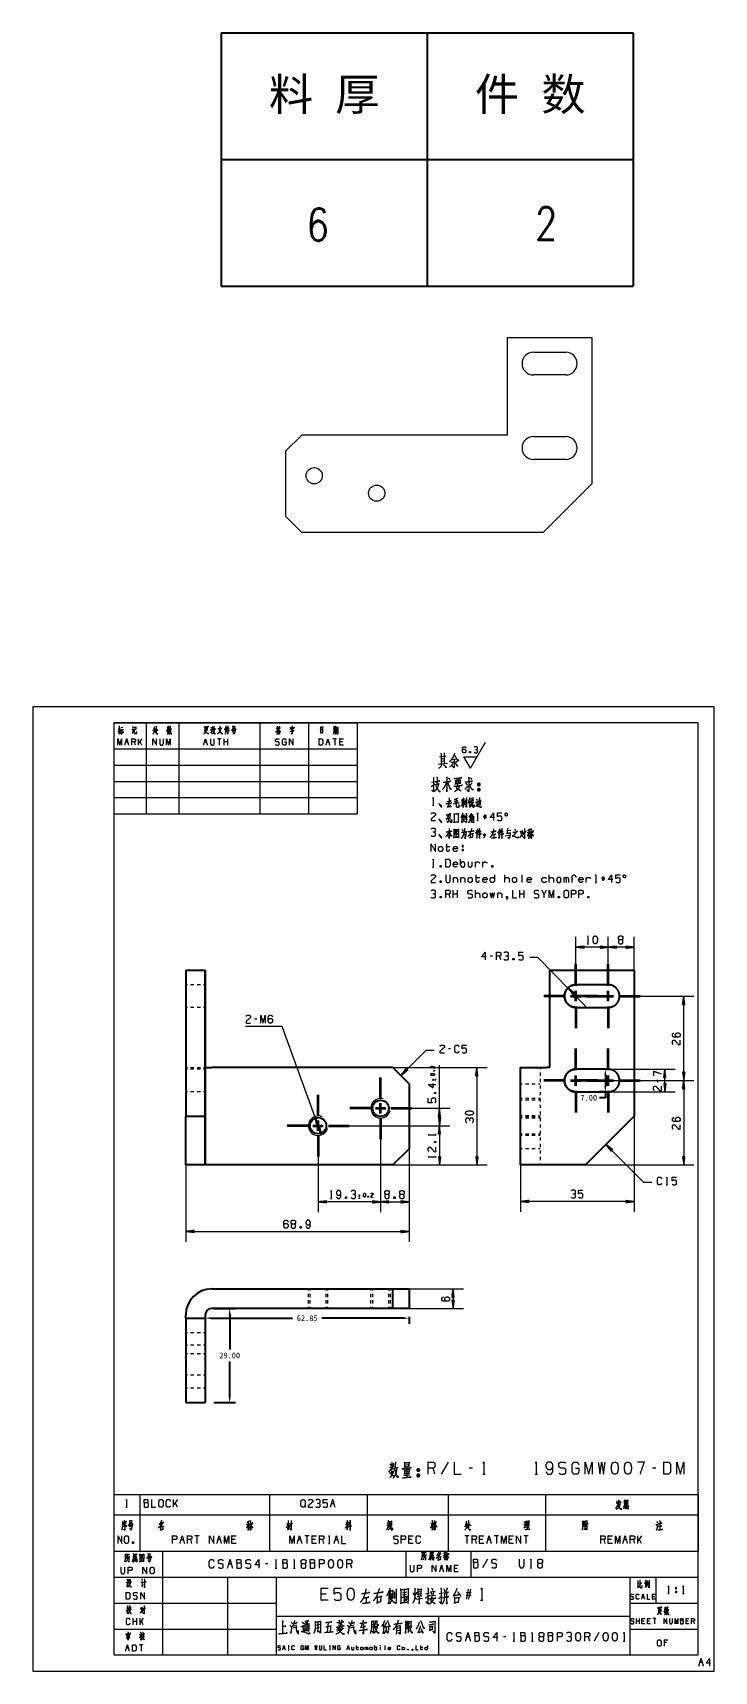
# Model space of a CAD drawing. Header units: millimetres. Extents: x 0 to 210, y 0 to 505.
import ezdxf
from ezdxf.enums import TextEntityAlignment as Align

# ---------------------------------------------------------------- set-up
doc = ezdxf.new("R2010")
doc.units = ezdxf.units.MM
doc.layers.add('1', color=7, linetype='Continuous', true_color=0xffffff)
doc.styles.add('DIM', font='romans.shx', dxfattribs={"width": 0.8, "bigfont": 'bigfont.shx'})
doc.dimstyles.get("Standard").update_dxf_attribs({"dimscale": 10, "dimtxt": 0.18, "dimasz": 0.18, "dimexe": 0.18, "dimexo": 0.0625, "dimgap": 0.09, "dimtad": 0, "dimtih": 1, "dimtoh": 1, "dimzin": 0, "dimdsep": 46, "dimtxsty": 'Standard', "dimcen": 0.09, "dimadec": 0, "dimazin": 0, "dimtfac": 1, "dimtofl": 0, "dimtmove": 0, "dimatfit": 3, "dimfxl": 0, "dimtolj": 1, "dimtzin": 0, "dimarcsym": 0})

msp = doc.modelspace()

# ---------------------------------------------------------------- blocks, each defined once
blk = doc.blocks.new('*D1')
at = {"color": 0, "lineweight": -2, "transparency": 16777216}
for p, q in [((53.15, 109.1), (53.15, 106.93)), ((54.95, 108.73), (80.08, 108.73)), ((114.21, 108.73), (89.08, 108.73)), ((116.01, 109.1), (116.01, 106.93))]:
    blk.add_line(p, q, dxfattribs=at)
at = {"color": 0, "lineweight": 18, "transparency": 16777216}
for points in [[(54.95, 109.03), (54.95, 108.43), (53.15, 108.73)], [(114.21, 109.03), (114.21, 108.43), (116.01, 108.73)]]:
    blk.add_solid(points, dxfattribs=at)
at = {"layer": 'Defpoints', "color": 0, "lineweight": 18, "transparency": 16777216}
for p in [(53.15, 109.72), (116.01, 109.72), (116.01, 108.73)]:
    blk.add_point(p, dxfattribs=at)
at = {"color": 0, "lineweight": 18, "transparency": 16777216, "insert": (84.58, 108.73), "char_height": 1.8, "attachment_point": 5}
blk.add_mtext('\\A1;62.85', dxfattribs=at)
blk = doc.blocks.new('*D2')
at = {"color": 0, "lineweight": -2, "transparency": 16777216}
for p, q in [((55.78, 111.72), (62.48, 111.72)), ((60.68, 109.92), (60.68, 99.02)), ((60.68, 84.52), (60.68, 95.42)), ((55.78, 82.72), (62.48, 82.72))]:
    blk.add_line(p, q, dxfattribs=at)
at = {"color": 0, "lineweight": 18, "transparency": 16777216}
for points in [[(60.38, 109.92), (60.98, 109.92), (60.68, 111.72)], [(60.38, 84.52), (60.98, 84.52), (60.68, 82.72)]]:
    blk.add_solid(points, dxfattribs=at)
at = {"layer": 'Defpoints', "color": 0, "lineweight": 18, "transparency": 16777216}
for p in [(55.15, 111.72), (55.15, 82.72), (60.68, 82.72)]:
    blk.add_point(p, dxfattribs=at)
at = {"color": 0, "lineweight": 18, "transparency": 16777216, "insert": (60.68, 97.22), "char_height": 1.8, "attachment_point": 5}
blk.add_mtext('\\A1;29.00', dxfattribs=at)
blk = doc.blocks.new('*D3')
at = {"color": 0, "lineweight": -2, "transparency": 16777216}
for p, q in [((176.71, 185.39), (174.64, 185.39)), ((176.44, 183.59), (176.44, 180.19)), ((176.71, 178.39), (174.64, 178.39)), ((176.44, 176.59), (174.64, 176.59)), ((176.44, 178.39), (176.44, 176.59))]:
    blk.add_line(p, q, dxfattribs=at)
at = {"color": 0, "lineweight": 18, "transparency": 16777216}
for points in [[(176.14, 183.59), (176.74, 183.59), (176.44, 185.39)], [(176.14, 180.19), (176.74, 180.19), (176.44, 178.39)]]:
    blk.add_solid(points, dxfattribs=at)
at = {"layer": 'Defpoints', "color": 0, "lineweight": 18, "transparency": 16777216}
for p in [(177.34, 185.39), (176.44, 178.39), (177.33, 178.39)]:
    blk.add_point(p, dxfattribs=at)
at = {"color": 0, "lineweight": 18, "transparency": 16777216, "insert": (171.34, 176.59), "char_height": 1.8, "attachment_point": 5}
blk.add_mtext('\\A1;7.00', dxfattribs=at)
blk = doc.blocks.new('*T5')
at = {"color": 0, "linetype": 'ByBlock', "lineweight": -2, "transparency": 16777216}
for p, q in [((0, 0), (127, 0)), ((0, 0), (0, -78)), ((63.5, 0), (63.5, -78)), ((127, 0), (127, -78)), ((0, -39), (127, -39)), ((0, -78), (127, -78))]:
    blk.add_line(p, q, dxfattribs=at)
at = {"color": 0, "transparency": 16777216, "char_height": 10, "width": 60.5, "attachment_point": 5}
for s, insert in [('{\\fSimSun|b0|i0|c134|p2;料 厚}', (31.75, -19.5)), ('{\\fSimSun|b0|i0|c134|p2;件 数}', (95.25, -19.5))]:
    blk.add_mtext(s, dxfattribs=dict(at, insert=insert))
blk = doc.blocks.new('拆图参数')
blk.add_blockref('*T5', (-63.5, 78))
at = {"style": 'DIM', "width": 0.8}
blk.add_attdef('6', text='', height=10, dxfattribs=at).set_placement((-37.13, 18.91), align=Align.MIDDLE_LEFT)
blk.add_attdef('1', text='', height=10, dxfattribs=at).set_placement((36.65, 19.27), align=Align.MIDDLE_CENTER)

# ---------------------------------------------------------------- dimensions: what is measured, and where the dimension line sits
at = {"lineweight": 18}
for base, p1, p2, picture, middle in [((176.439, 178.39), (177.337, 185.39), (177.331, 178.39), '*D3', (171.339, 176.59)), ((60.684, 82.723), (55.153, 111.723), (55.153, 82.723), '*D2', (60.684, 97.223))]:
    dim = msp.add_linear_dim(base=base, p1=p1, p2=p2, angle=90, dimstyle='Standard', dxfattribs=at)
    dim.commit()
    dim.dimension.update_dxf_attribs({"geometry": picture, "text_midpoint": middle})
dim = msp.add_linear_dim(base=(116.006, 108.731), p1=(53.153, 109.723), p2=(116.006, 109.723), dimstyle='Standard', dxfattribs=at)
dim.commit()
dim.dimension.update_dxf_attribs({"geometry": '*D1', "text_midpoint": (84.58, 108.731)})

# ---------------------------------------------------------------- linework, layer by layer
at = {"lineweight": 18}
for p, q in [((146.271, 410.662), (172.271, 410.662)), ((146.271, 380.662), (146.271, 410.662)), ((154.271, 406.162), (164.271, 406.162)), ((164.271, 399.162), (154.271, 399.162)), ((77.921, 375.662), (82.921, 380.662)), ((146.271, 380.662), (82.921, 380.662)), ((154.271, 380.162), (164.271, 380.162)), ((172.271, 380.662), (172.271, 365.662)), ((77.921, 375.662), (77.921, 355.662)), ((164.271, 373.162), (154.271, 373.162)), ((157.271, 350.662), (172.271, 365.662)), ((82.921, 350.662), (77.921, 355.662)), ((157.271, 350.662), (82.921, 350.662))]:
    msp.add_line(p, q, dxfattribs=at)
for centre in [(86.725, 368.116), (105.993, 362.756)]:
    msp.add_circle(centre, 2.5, dxfattribs=at)
for centre, start, end in [((154.271, 402.662), 90, 270), ((164.271, 402.662), 270, 90), ((154.271, 376.662), 90, 270), ((164.271, 376.662), 270, 90)]:
    msp.add_arc(centre, 3.5, start, end, dxfattribs=at)
msp.add_open_spline([(172.271, 410.662), (172.271, 380.662)], degree=1, dxfattribs=at)
at = {"layer": '1', "color": 132, "linetype": 'Continuous', "lineweight": 18}
for p, q in [((0, 297), (0, 0)), ((210, 297), (0, 297)), ((210, 0), (210, 297)), ((25, 292), (25, 264)), ((25, 292), (100, 292)), ((25, 292), (100, 292)), ((25, 292), (100, 292)), ((25, 292), (25, 5)), ((205, 292), (25, 292)), ((35, 292), (35, 264)), ((45, 292), (45, 264)), ((70, 292), (70, 264)), ((85, 292), (85, 264)), ((100, 292), (100, 264)), ((205, 5), (205, 292)), ((25, 284), (100, 284)), ((25, 279), (100, 279)), ((25, 274), (100, 274)), ((25, 269), (100, 269)), ((25, 264), (100, 264)), ((25, 37), (25, 5)), ((25, 37), (205, 37)), ((40, 37), (40, 5)), ((115, 37), (115, 29)), ((135, 37), (135, 29)), ((25, 29), (205, 29)), ((60, 29), (60, 5)), ((75, 29), (75, 5)), ((184, 29), (184, 5)), ((192, 29), (192, 21)), ((25, 21), (75, 21)), ((184, 21), (205, 21)), ((75, 17), (184, 17)), ((125, 17), (125, 5)), ((25, 13), (75, 13)), ((184, 13), (205, 13)), ((0, 0), (210, 0)), ((25, 5), (205, 5)), ((25, 5), (205, 5))]:
    msp.add_line(p, q, dxfattribs=at)
at = {"layer": '1', "color": 95, "linetype": 'Continuous', "lineweight": 18}
for p, q in [((26.336, 290.177), (26.965, 290.302)), ((26.701, 289.95), (26.921, 289.681)), ((26.994, 289.991), (27.945, 290.136)), ((27.126, 290.612), (27.711, 290.736)), ((41.338, 290.219), (42.128, 290.384)), ((42.245, 290.157), (42.787, 290.281)), ((53.172, 290.095), (53.699, 290.177)), ((54.913, 288.873), (55.367, 289.432)), ((75.248, 290.571), (75.672, 290.633)), ((75.35, 290.55), (75.453, 290.24)), ((75.833, 289.639), (75.365, 289.556)), ((75.819, 290.509), (76.346, 290.612)), ((75.98, 290.488), (76.111, 290.157)), ((92.564, 290.426), (93.428, 290.55)), ((92.843, 290.074), (93.106, 290.136)), ((92.857, 289.722), (93.091, 289.784)), ((93.604, 290.053), (93.852, 290.115)), ((28.662, 286.172), (29.218, 286.172)), ((31.618, 285.178), (31.34, 286.172)), ((33.593, 287.145), (32.627, 285.779)), ((32.627, 285.178), (32.627, 287.145)), ((33.593, 285.178), (33.037, 286.358)), ((52.938, 286.172), (53.494, 286.172)), ((58.016, 287.145), (56.903, 287.145)), ((57.459, 287.145), (57.459, 285.178)), ((59.025, 285.178), (59.025, 287.145)), ((60.137, 286.172), (59.025, 286.172)), ((60.137, 285.178), (60.137, 287.145)), ((90.648, 286.172), (91.204, 286.172)), ((93.604, 287.145), (92.491, 287.145)), ((93.047, 287.145), (93.047, 285.178)), ((95.447, 286.172), (94.613, 286.172)), ((124.941, 279.275), (127.831, 279.65)), ((125.286, 281.6), (127.407, 281.9)), ((125.843, 280.212), (126.558, 280.287)), ((125.869, 280.887), (126.585, 281.037)), ((130.344, 280.85), (129.31, 280.662)), ((122.807, 272.47), (123.867, 273.295)), ((122.86, 273.745), (123.814, 274.008)), ((134.41, 267.808), (134.887, 267.958)), ((134.481, 268.308), (134.905, 268.433)), ((123.204, 266.683), (123.629, 266.683)), ((127.298, 262.395), (128.358, 262.995)), ((132.469, 263.57), (133.229, 263.745)), ((132.522, 262.32), (133.088, 262.47)), ((133.353, 263.42), (133.353, 262.22)), ((134.923, 267.358), (134.269, 267.183)), ((135.577, 262.67), (134.94, 262.57)), ((139.847, 263.12), (138.839, 263.12)), ((139.016, 263.595), (139.688, 262.645)), ((139.67, 263.595), (139.016, 262.645)), ((139.334, 262.395), (139.334, 263.82)), ((132.487, 261.645), (133.176, 261.995)), ((134.87, 262.045), (135.612, 262.145)), ((136.863, 261.92), (137.287, 261.92)), ((142.105, 257.658), (142.088, 256.633)), ((145.598, 257.283), (146.782, 257.483)), ((147.312, 258.908), (146.217, 258.733)), ((152.392, 258.258), (153.205, 258.483)), ((127.298, 253.97), (128.623, 253.97)), ((132.346, 253.12), (132.681, 253.12)), ((132.346, 253.12), (132.346, 252.645)), ((123.204, 247.633), (123.629, 247.633)), ((131.851, 248.258), (131.851, 250.008)), ((136.404, 247.633), (136.404, 249.208)), ((138.68, 247.633), (138.68, 249.208)), ((129.574, 244.445), (129.574, 242.87)), ((131.851, 244.445), (131.851, 242.87)), ((136.404, 244.445), (137.729, 244.445)), ((145.51, 242.87), (145.51, 245.245)), ((150.734, 245.27), (150.734, 242.87)), ((159.168, 242.87), (159.168, 245.245)), ((162.77, 242.87), (162.77, 244.445)), ((163.721, 242.87), (163.721, 244.445)), ((166.422, 243.92), (165.998, 243.92)), ((170.551, 242.87), (170.551, 244.445)), ((173.287, 242.87), (173.711, 242.87)), ((176.27, 244.07), (175.263, 244.07)), ((175.44, 244.545), (176.111, 243.595)), ((176.094, 244.545), (175.44, 243.595)), ((175.758, 243.345), (175.758, 244.77)), ((128.641, 238.108), (128.305, 239.308)), ((129.574, 238.108), (129.574, 240.483)), ((130.918, 239.308), (129.574, 239.308)), ((130.918, 238.108), (130.918, 240.483)), ((136.404, 238.108), (136.404, 240.483)), ((143.233, 239.683), (143.233, 238.108)), ((150.062, 238.108), (150.062, 240.483)), ((151.406, 239.308), (150.062, 239.308)), ((151.406, 238.108), (151.406, 240.483)), ((158.235, 240.483), (157.564, 239.308)), ((170.855, 224.028), (171.279, 224.028)), ((141.66, 220.214), (140.989, 220.214)), ((144.273, 219.014), (143.937, 220.214)), ((69.023, 200.8), (68.351, 200.8)), ((128.768, 191.625), (128.096, 191.625)), ((123.033, 182.135), (123.833, 182.135)), ((123.433, 182.418), (123.433, 181.852)), ((124.22, 181.852), (124.22, 182.418)), ((192.494, 182.099), (192.494, 181.427)), ((124.239, 165.009), (124.239, 165.433)), ((124.239, 158.179), (124.239, 158.603)), ((100.905, 146.415), (100.34, 146.415)), ((100.622, 146.815), (100.622, 146.015)), ((195.217, 149.789), (195.641, 149.789)), ((91.755, 145.609), (92.179, 145.609)), ((100.34, 145.628), (100.905, 145.628)), ((109.883, 62.758), (111.386, 63.073)), ((111.609, 62.64), (112.639, 62.876)), ((114.558, 63.467), (115.672, 63.664)), ((114.781, 61.38), (115.755, 61.498)), ((115.254, 61.971), (115.254, 59.687)), ((123.936, 60.672), (123.408, 62.561)), ((127.971, 64.412), (125.856, 60.672)), ((135.513, 62.561), (134.455, 62.561)), ((138.685, 60.672), (139.353, 60.672)), ((154.825, 60.672), (155.493, 60.672)), ((192.003, 62.561), (190.945, 62.561)), ((114.391, 60.239), (116.173, 60.436)), ((25, 54.463), (33, 54.463)), ((25, 54.463), (25, 48.113)), ((28.669, 50.475), (29.093, 50.475)), ((33, 54.463), (33, 48.113)), ((33, 54.463), (73, 54.463)), ((44.572, 52.85), (43.405, 51.2)), ((43.405, 50.475), (43.405, 52.85)), ((44.572, 50.475), (43.9, 51.9)), ((73, 54.463), (73, 48.113)), ((73, 54.463), (103, 54.463)), ((92.087, 51.675), (92.759, 51.675)), ((103, 54.463), (103, 48.113)), ((103, 54.463), (128, 54.463)), ((128, 54.463), (128, 48.113)), ((128, 54.463), (158, 54.463)), ((158, 54.463), (158, 48.113)), ((158, 54.463), (205, 54.463)), ((182.799, 52.525), (182.799, 50.825)), ((205, 54.463), (205, 48.113)), ((25, 48.113), (33, 48.113)), ((25, 48.113), (25, 37)), ((33, 48.113), (33, 37)), ((33, 48.113), (73, 48.113)), ((65.913, 45.225), (66.726, 45.45)), ((73, 48.113), (73, 37)), ((73, 48.113), (103, 48.113)), ((78.212, 45.4), (79.007, 45.55)), ((103, 48.113), (103, 37)), ((103, 48.113), (128, 48.113)), ((109.13, 45.55), (109.784, 45.7)), ((128, 48.113), (128, 37)), ((128, 48.113), (158, 48.113)), ((152.272, 45.55), (152.75, 45.65)), ((152.502, 46.1), (152.484, 43.7)), ((158, 48.113), (158, 37)), ((158, 48.113), (205, 48.113)), ((193.255, 45.525), (193.255, 43.6)), ((205, 48.113), (205, 37)), ((45.718, 40.563), (46.39, 40.563)), ((49.002, 39.362), (48.666, 40.563)), ((51.279, 41.737), (49.935, 41.737)), ((50.607, 41.737), (50.607, 39.362)), ((57.101, 40.563), (57.772, 40.563)), ((62.325, 40.563), (61.318, 40.563)), ((81.859, 40.563), (82.531, 40.563)), ((85.143, 41.737), (83.8, 41.737)), ((84.472, 41.737), (84.472, 39.362)), ((87.084, 40.563), (86.076, 40.563)), ((89.696, 39.362), (89.36, 40.563)), ((91.124, 41.737), (91.46, 41.737)), ((91.301, 41.737), (91.301, 39.362)), ((93.242, 40.563), (93.913, 40.563)), ((96.406, 45.2), (97.272, 45.325)), ((116.847, 40.563), (115.839, 40.563)), ((134.449, 41.737), (133.106, 41.737)), ((133.778, 41.737), (133.778, 39.362)), ((136.726, 39.362), (136.39, 40.563)), ((138.666, 40.563), (137.659, 40.563)), ((140.271, 40.563), (140.943, 40.563)), ((143.555, 41.737), (142.212, 41.737)), ((142.884, 41.737), (142.884, 39.362)), ((147.772, 40.563), (146.765, 40.563)), ((152.661, 41.737), (151.318, 41.737)), ((151.99, 41.737), (151.99, 39.362)), ((176.372, 39.362), (176.037, 40.563)), ((178.313, 40.563), (177.306, 40.563)), ((182.194, 40.563), (182.866, 40.563)), ((185.478, 39.362), (185.142, 40.563)), ((187.578, 41.737), (186.411, 40.088)), ((186.411, 39.362), (186.411, 41.737)), ((187.578, 39.362), (186.906, 40.788)), ((25, 37), (33, 37)), ((31.584, 35.436), (31.569, 34.133)), ((33, 37), (73, 37)), ((73, 37), (103, 37)), ((91.124, 39.362), (91.46, 39.362)), ((103, 37), (128, 37)), ((123.012, 36.054), (122.996, 34.751)), ((126.507, 35.767), (127.226, 35.966)), ((128, 37), (158, 37)), ((158, 37), (205, 37)), ((31.288, 34.044), (31.834, 34.199)), ((60.421, 33.077), (61.163, 33.077)), ((72.477, 33.077), (71.736, 33.077)), ((74.701, 31.752), (75.17, 31.752)), ((80.359, 31.752), (80.827, 31.752)), ((98.306, 31.752), (97.936, 33.077)), ((122.715, 34.663), (123.262, 34.818)), ((125.679, 31.649), (126.273, 31.649)), ((130.798, 31.649), (129.909, 31.649)), ((140.1, 34.486), (138.617, 31.864)), ((153.267, 31.864), (153.736, 31.864)), ((133.758, 22.21), (134.287, 25.241)), ((134.844, 25.241), (134.315, 22.21)), ((186.571, 26.885), (186.893, 27.009)), ((90.459, 23.745), (88.872, 23.745)), ((102.786, 22.643), (102.759, 21.029)), ((111.469, 21.304), (111.886, 20.832)), ((113.917, 24.139), (115.281, 24.414)), ((114.001, 23.47), (115.17, 23.745)), ((118.286, 22.21), (120.095, 22.485)), ((118.704, 24.336), (119.372, 24.533)), ((121.041, 22.485), (122.238, 23.43)), ((121.097, 23.863), (122.21, 24.139)), ((122.377, 23.233), (124.075, 23.47)), ((122.433, 24.414), (123.963, 24.651)), ((125.243, 23.903), (126.245, 24.139)), ((135.094, 24.1), (133.508, 24.1)), ((135.094, 23.351), (133.508, 23.351)), ((138.016, 21.855), (138.684, 21.855)), ((187.829, 22.946), (188.274, 22.946)), ((191.668, 22.946), (191.001, 22.946)), ((195.702, 23.93), (196.126, 23.93)), ((198.014, 24.655), (198.349, 24.655)), ((198.014, 24.655), (198.014, 24.18)), ((200.255, 23.93), (200.679, 23.93)), ((29.409, 19.538), (28.853, 19.393)), ((29.219, 19.289), (29.424, 19.02)), ((30.96, 14.332), (30.96, 16.298)), ((32.072, 15.325), (30.96, 15.325)), ((32.072, 14.332), (32.072, 16.298)), ((34.047, 16.298), (33.081, 14.932)), ((33.081, 14.332), (33.081, 16.298)), ((34.047, 14.332), (33.491, 15.512)), ((186.031, 14.637), (186.031, 16.21)), ((186.921, 15.432), (186.031, 15.432)), ((186.921, 14.637), (186.921, 16.21)), ((188.396, 15.432), (187.729, 15.432)), ((190.093, 15.432), (189.426, 15.432)), ((192.013, 16.21), (191.123, 16.21)), ((191.568, 16.21), (191.568, 14.637)), ((194.569, 19.017), (195.359, 19.182)), ((195.476, 18.955), (196.018, 19.079)), ((201.974, 15.432), (201.306, 15.432)), ((203.893, 14.637), (203.671, 15.432)), ((29.113, 10.669), (29.64, 10.752)), ((33.488, 11.352), (32.917, 11.228)), ((33.283, 11.062), (33.473, 10.814)), ((80.432, 14.083), (81.334, 14.324)), ((84.041, 13.807), (84.821, 13.979)), ((84.041, 13.186), (84.87, 13.393)), ((87.26, 13.289), (88.382, 13.565)), ((88.333, 14.393), (87.284, 14.117)), ((91.039, 15.014), (90.771, 12.013)), ((94.087, 14.186), (95.453, 14.428)), ((98.111, 14.083), (99.014, 14.324)), ((104.817, 14.393), (104.427, 14.324)), ((104.793, 13.634), (104.427, 13.531)), ((112.962, 13.289), (112.108, 13.186)), ((112.108, 12.53), (112.962, 12.634)), ((113.645, 14.842), (113.45, 14.738)), ((116.229, 14.635), (115.717, 14.566)), ((133.747, 10.628), (134.489, 10.628)), ((145.804, 10.628), (145.062, 10.628)), ((171.633, 9.303), (171.262, 10.628)), ((174.461, 11.925), (172.978, 9.303)), ((28.893, 7.181), (29.449, 7.181)), ((33.971, 8.154), (32.858, 8.154)), ((33.414, 8.154), (33.414, 6.188)), ((77.203, 7.224), (77.574, 7.224)), ((78.705, 7.873), (78.89, 7.873)), ((78.705, 6.562), (78.89, 6.562)), ((78.803, 7.873), (78.803, 6.562)), ((91.434, 7.873), (91.619, 7.873)), ((91.434, 6.562), (91.619, 6.562)), ((91.532, 7.873), (91.532, 6.562)), ((97.004, 7.224), (97.374, 7.224)), ((99.647, 7.431), (100.379, 7.431)), ((102.476, 6.562), (102.476, 7.431)), ((105.304, 6.907), (105.304, 7.873)), ((107.089, 7.431), (107.089, 6.562)), ((108.504, 7.887), (108.504, 6.562)), ((119.448, 7.431), (120.18, 7.431)), ((148.027, 9.303), (148.496, 9.303)), ((153.685, 9.303), (154.153, 9.303)), ((181.972, 9.303), (182.44, 9.303)), ((195.315, 8.851), (194.628, 8.851)), ((205.606, 2.781), (206.277, 2.781))]:
    msp.add_line(p, q, dxfattribs=at)
at = {"layer": '1', "color": 43, "linetype": 'Continuous', "lineweight": 18}
for p, q in [((134.855, 278.088), (139.471, 286.088)), ((132.836, 281.588), (136.875, 281.588)), ((134.855, 278.088), (132.836, 281.588)), ((47.153, 215.39), (47.153, 215.89)), ((47.153, 213.39), (47.153, 214.39)), ((47.153, 211.39), (47.153, 212.39)), ((159.337, 215.39), (159.337, 215.89)), ((159.337, 213.39), (159.337, 214.39)), ((159.337, 211.39), (159.337, 212.39)), ((47.653, 211.39), (47.153, 211.39)), ((47.153, 211.385), (47.153, 211.39)), ((47.653, 211.39), (47.153, 211.39)), ((47.153, 211.368), (47.153, 211.373)), ((47.653, 211.368), (47.153, 211.368)), ((47.153, 209.39), (47.153, 210.39)), ((47.153, 207.39), (47.153, 208.39)), ((49.653, 211.39), (48.653, 211.39)), ((49.653, 211.39), (48.653, 211.39)), ((49.653, 211.368), (48.653, 211.368)), ((51.653, 211.39), (50.653, 211.39)), ((51.653, 211.39), (50.653, 211.39)), ((51.653, 211.368), (50.653, 211.368)), ((53.153, 211.39), (52.653, 211.39)), ((53.153, 211.39), (52.653, 211.39)), ((53.153, 211.368), (52.653, 211.368)), ((159.337, 209.39), (159.337, 210.39)), ((159.337, 207.39), (159.337, 208.39)), ((177.337, 211.39), (177.881, 211.324)), ((47.153, 205.39), (47.153, 206.39)), ((47.653, 204.39), (47.153, 204.39)), ((47.153, 203.39), (47.153, 204.39)), ((47.153, 201.39), (47.153, 202.39)), ((49.653, 204.39), (48.653, 204.39)), ((51.653, 204.39), (50.653, 204.39)), ((53.153, 204.39), (52.653, 204.39)), ((159.337, 205.39), (159.337, 206.39)), ((159.337, 203.39), (159.337, 204.39)), ((159.337, 201.39), (159.337, 202.39)), ((177.881, 204.456), (177.337, 204.39)), ((47.153, 199.39), (47.153, 200.39)), ((47.153, 197.39), (47.153, 198.39)), ((159.337, 199.39), (159.337, 200.39)), ((159.337, 197.39), (159.337, 198.39)), ((47.153, 195.39), (47.153, 196.39)), ((47.153, 193.39), (47.153, 194.39)), ((47.153, 191.39), (47.153, 192.39)), ((159.337, 195.39), (159.337, 196.39)), ((159.337, 193.39), (159.337, 194.39)), ((159.337, 191.39), (159.337, 192.39)), ((47.153, 189.39), (47.153, 190.39)), ((47.153, 187.39), (47.153, 188.39)), ((159.337, 189.39), (159.337, 190.39)), ((159.337, 187.39), (159.337, 188.39)), ((47.153, 185.89), (47.153, 186.39)), ((47.153, 185.89), (47.153, 185.89)), ((47.153, 185.89), (47.653, 185.89)), ((47.653, 185.39), (47.153, 185.39)), ((48.653, 185.89), (49.653, 185.89)), ((49.653, 185.39), (48.653, 185.39)), ((50.653, 185.89), (51.653, 185.89)), ((51.653, 185.39), (50.653, 185.39)), ((52.653, 185.89), (53.153, 185.89)), ((53.153, 185.39), (52.653, 185.39)), ((156.337, 185.89), (156.337, 185.39)), ((156.337, 184.39), (156.337, 183.39)), ((156.337, 182.39), (156.337, 181.39)), ((159.337, 185.89), (159.337, 186.39)), ((159.337, 185.89), (159.337, 185.89)), ((159.337, 185.89), (159.337, 185.89)), ((177.337, 185.39), (177.881, 185.324)), ((47.153, 178.406), (47.153, 178.402)), ((47.653, 178.406), (47.153, 178.406)), ((47.153, 178.394), (47.153, 178.39)), ((47.653, 178.39), (47.153, 178.39)), ((49.653, 178.406), (48.653, 178.406)), ((49.653, 178.39), (48.653, 178.39)), ((51.653, 178.406), (50.653, 178.406)), ((51.653, 178.39), (50.653, 178.39)), ((53.153, 178.406), (52.653, 178.406)), ((53.153, 178.39), (52.653, 178.39)), ((150.337, 180.89), (150.837, 180.89)), ((151.837, 180.89), (152.837, 180.89)), ((153.837, 180.89), (154.837, 180.89)), ((155.837, 180.89), (156.337, 180.89)), ((156.337, 180.39), (156.337, 179.39)), ((156.337, 178.39), (156.337, 177.39)), ((167.42, 178.392), (167.336, 178.39)), ((167.67, 178.406), (167.587, 178.4)), ((177.876, 178.455), (177.331, 178.39)), ((177.331, 178.39), (177.331, 178.39)), ((150.837, 176.345), (150.337, 176.345)), ((150.837, 175.845), (150.337, 175.845)), ((152.837, 176.345), (151.837, 176.345)), ((152.837, 175.845), (151.837, 175.845)), ((154.837, 176.345), (153.837, 176.345)), ((154.837, 175.845), (153.837, 175.845)), ((156.337, 176.345), (155.837, 176.345)), ((156.337, 175.845), (155.837, 175.845)), ((156.337, 176.39), (156.337, 175.39)), ((156.337, 174.39), (156.337, 173.39)), ((156.337, 172.39), (156.337, 171.39)), ((150.837, 170.984), (150.337, 170.984)), ((150.337, 170.845), (150.837, 170.845)), ((150.837, 170.484), (150.337, 170.484)), ((150.837, 170.345), (150.337, 170.345)), ((152.837, 170.984), (151.837, 170.984)), ((151.837, 170.845), (152.837, 170.845)), ((152.837, 170.484), (151.837, 170.484)), ((152.837, 170.345), (151.837, 170.345)), ((154.837, 170.984), (153.837, 170.984)), ((153.837, 170.845), (154.837, 170.845)), ((154.837, 170.484), (153.837, 170.484)), ((154.837, 170.345), (153.837, 170.345)), ((156.337, 170.984), (155.837, 170.984)), ((155.837, 170.845), (156.337, 170.845)), ((156.337, 170.484), (155.837, 170.484)), ((156.337, 170.345), (155.837, 170.345)), ((156.337, 170.39), (156.337, 169.39)), ((156.337, 168.39), (156.337, 167.39)), ((150.337, 165.484), (150.837, 165.484)), ((150.837, 164.984), (150.337, 164.984)), ((151.837, 165.484), (152.837, 165.484)), ((152.837, 164.984), (151.837, 164.984)), ((153.837, 165.484), (154.837, 165.484)), ((154.837, 164.984), (153.837, 164.984)), ((155.837, 165.484), (156.337, 165.484)), ((156.337, 164.984), (155.837, 164.984)), ((156.337, 166.39), (156.337, 165.39)), ((156.337, 164.39), (156.337, 163.39)), ((156.337, 162.39), (156.337, 161.39)), ((150.837, 160.89), (150.337, 160.89)), ((152.837, 160.89), (151.837, 160.89)), ((154.837, 160.89), (153.837, 160.89)), ((156.337, 160.89), (155.837, 160.89)), ((156.337, 160.39), (156.337, 159.39)), ((156.337, 158.39), (156.337, 157.39)), ((156.337, 156.39), (156.337, 155.89)), ((84.933, 117.223), (84.933, 117.723)), ((84.933, 115.223), (84.933, 116.223)), ((85.433, 117.723), (85.433, 117.223)), ((85.433, 116.223), (85.433, 115.223)), ((90.433, 117.223), (90.433, 117.723)), ((90.433, 115.223), (90.433, 116.223)), ((90.933, 117.223), (90.933, 117.723)), ((90.933, 115.223), (90.933, 116.223)), ((104.202, 117.223), (104.202, 117.723)), ((104.202, 115.223), (104.202, 116.223)), ((104.702, 117.723), (104.702, 117.223)), ((104.702, 116.223), (104.702, 115.223)), ((109.702, 117.223), (109.702, 117.723)), ((109.702, 115.223), (109.702, 116.223)), ((110.202, 117.223), (110.202, 117.723)), ((110.202, 115.223), (110.202, 116.223)), ((84.933, 113.223), (84.933, 114.223)), ((84.933, 111.723), (84.933, 112.223)), ((85.433, 114.223), (85.433, 113.223)), ((85.433, 112.223), (85.433, 111.723)), ((90.433, 113.223), (90.433, 114.223)), ((90.433, 111.723), (90.433, 112.223)), ((90.933, 113.223), (90.933, 114.223)), ((90.933, 111.723), (90.933, 112.223)), ((104.202, 113.223), (104.202, 114.223)), ((104.202, 111.723), (104.202, 112.223)), ((104.702, 114.223), (104.702, 113.223)), ((104.702, 112.223), (104.702, 111.723)), ((109.702, 113.223), (109.702, 114.223)), ((109.702, 111.723), (109.702, 112.223)), ((110.202, 113.223), (110.202, 114.223)), ((110.202, 111.723), (110.202, 112.223)), ((47.653, 104.223), (47.153, 104.223)), ((49.653, 104.223), (48.653, 104.223)), ((51.653, 104.223), (50.653, 104.223)), ((53.153, 104.223), (52.653, 104.223)), ((47.653, 100.389), (47.153, 100.389)), ((47.653, 97.723), (47.153, 97.723)), ((49.653, 100.389), (48.653, 100.389)), ((49.653, 97.723), (48.653, 97.723)), ((51.653, 100.389), (50.653, 100.389)), ((51.653, 97.723), (50.653, 97.723)), ((53.153, 100.389), (52.653, 100.389)), ((53.153, 97.723), (52.653, 97.723)), ((47.653, 91.118), (47.153, 91.118)), ((49.653, 91.118), (48.653, 91.118)), ((51.653, 91.118), (50.653, 91.118)), ((53.153, 91.118), (52.653, 91.118)), ((47.153, 87.223), (47.653, 87.223)), ((48.653, 87.223), (49.653, 87.223)), ((50.653, 87.223), (51.653, 87.223)), ((52.653, 87.223), (53.153, 87.223))]:
    msp.add_line(p, q, dxfattribs=at)
at = {"layer": '1', "color": 13, "linetype": 'Continuous', "lineweight": 18}
for p, q in [((167.337, 217.74), (167.337, 226.111)), ((169.877, 223.27), (167.337, 222.936)), ((167.337, 222.936), (169.877, 222.601)), ((177.337, 222.936), (167.337, 222.936)), ((169.877, 222.961), (167.529, 222.961)), ((169.877, 222.91), (167.529, 222.91)), ((169.877, 223.012), (167.915, 223.012)), ((169.877, 222.86), (167.915, 222.86)), ((169.877, 223.063), (168.301, 223.063)), ((169.877, 222.809), (168.301, 222.809)), ((169.877, 223.114), (168.687, 223.114)), ((169.877, 222.758), (168.687, 222.758)), ((169.877, 223.164), (169.073, 223.164)), ((169.877, 222.707), (169.073, 222.707)), ((169.877, 223.215), (169.459, 223.215)), ((169.877, 222.656), (169.459, 222.656)), ((169.877, 223.266), (169.845, 223.266)), ((169.877, 223.266), (169.845, 223.266)), ((169.877, 222.606), (169.845, 222.606)), ((169.877, 222.606), (169.845, 222.606)), ((169.877, 222.601), (169.877, 223.27)), ((174.797, 223.27), (174.797, 222.601)), ((177.337, 222.936), (174.797, 223.27)), ((174.797, 223.266), (174.828, 223.266)), ((174.797, 223.266), (174.828, 223.266)), ((174.797, 223.215), (175.214, 223.215)), ((174.797, 223.164), (175.6, 223.164)), ((174.797, 223.114), (175.986, 223.114)), ((174.797, 223.063), (176.372, 223.063)), ((174.797, 223.012), (176.758, 223.012)), ((174.797, 222.961), (177.144, 222.961)), ((174.797, 222.601), (177.337, 222.936)), ((174.797, 222.91), (177.144, 222.91)), ((174.797, 222.86), (176.758, 222.86)), ((174.797, 222.809), (176.372, 222.809)), ((174.797, 222.758), (175.986, 222.758)), ((174.797, 222.707), (175.6, 222.707)), ((174.797, 222.656), (175.214, 222.656)), ((174.797, 222.606), (174.828, 222.606)), ((174.797, 222.606), (174.828, 222.606)), ((177.337, 217.74), (177.337, 226.111)), ((177.337, 217.74), (177.337, 226.111)), ((179.877, 223.27), (177.337, 222.936)), ((177.337, 222.936), (179.877, 222.601)), ((185.337, 222.936), (177.337, 222.936)), ((179.877, 222.961), (177.529, 222.961)), ((179.877, 222.91), (177.529, 222.91)), ((179.877, 223.012), (177.915, 223.012)), ((179.877, 222.86), (177.915, 222.86)), ((179.877, 223.063), (178.301, 223.063)), ((179.877, 222.809), (178.301, 222.809)), ((179.877, 223.114), (178.687, 223.114)), ((179.877, 222.758), (178.687, 222.758)), ((179.877, 223.164), (179.073, 223.164)), ((179.877, 222.707), (179.073, 222.707)), ((179.877, 223.215), (179.459, 223.215)), ((179.877, 222.656), (179.459, 222.656)), ((179.877, 223.266), (179.845, 223.266)), ((179.877, 223.266), (179.845, 223.266)), ((179.877, 222.606), (179.845, 222.606)), ((179.877, 222.606), (179.845, 222.606)), ((179.877, 222.601), (179.877, 223.27)), ((182.797, 223.27), (182.797, 222.601)), ((185.337, 222.936), (182.797, 223.27)), ((182.797, 223.266), (182.828, 223.266)), ((182.797, 223.266), (182.828, 223.266)), ((182.797, 223.215), (183.214, 223.215)), ((182.797, 223.164), (183.6, 223.164)), ((182.797, 223.114), (183.986, 223.114)), ((182.797, 223.063), (184.372, 223.063)), ((182.797, 223.012), (184.758, 223.012)), ((182.797, 222.961), (185.144, 222.961)), ((182.797, 222.601), (185.337, 222.936)), ((182.797, 222.91), (185.144, 222.91)), ((182.797, 222.86), (184.758, 222.86)), ((182.797, 222.809), (184.372, 222.809)), ((182.797, 222.758), (183.986, 222.758)), ((182.797, 222.707), (183.6, 222.707)), ((182.797, 222.656), (183.214, 222.656)), ((182.797, 222.606), (182.828, 222.606)), ((182.797, 222.606), (182.828, 222.606)), ((185.337, 197.848), (185.337, 226.111)), ((155.669, 219.827), (153.129, 219.827)), ((155.669, 219.827), (170.438, 204.717)), ((166.905, 208.81), (164.89, 210.393)), ((164.89, 210.393), (166.426, 208.343)), ((166.647, 208.559), (165.007, 210.237)), ((166.684, 208.594), (165.043, 210.273)), ((166.611, 208.523), (165.24, 209.926)), ((166.72, 208.63), (165.349, 210.032)), ((166.575, 208.488), (165.473, 209.614)), ((166.756, 208.665), (165.655, 209.792)), ((166.538, 208.452), (165.707, 209.303)), ((166.502, 208.417), (165.94, 208.992)), ((166.793, 208.701), (165.961, 209.552)), ((166.466, 208.381), (166.174, 208.68)), ((166.829, 208.736), (166.267, 209.311)), ((166.429, 208.346), (166.407, 208.369)), ((166.429, 208.346), (166.407, 208.369)), ((166.426, 208.343), (166.905, 208.81)), ((166.865, 208.772), (166.573, 209.071)), ((166.902, 208.807), (166.879, 208.83)), ((166.902, 208.807), (166.879, 208.83)), ((187.187, 207.89), (203.756, 207.89)), ((200.581, 207.89), (200.247, 205.35)), ((200.454, 205.35), (200.454, 206.926)), ((200.505, 205.35), (200.505, 207.311)), ((200.556, 205.35), (200.556, 207.697)), ((200.915, 205.35), (200.581, 207.89)), ((200.581, 181.89), (200.581, 207.89)), ((200.606, 205.35), (200.606, 207.697)), ((200.657, 205.35), (200.657, 207.311)), ((200.708, 205.35), (200.708, 206.926)), ((200.247, 205.35), (200.915, 205.35)), ((200.251, 205.35), (200.251, 205.382)), ((200.251, 205.35), (200.251, 205.382)), ((200.302, 205.35), (200.302, 205.768)), ((200.352, 205.35), (200.352, 206.154)), ((200.403, 205.35), (200.403, 206.54)), ((200.759, 205.35), (200.759, 206.54)), ((200.81, 205.35), (200.81, 206.154)), ((200.86, 205.35), (200.86, 205.768)), ((200.911, 205.35), (200.911, 205.382)), ((200.911, 205.35), (200.911, 205.382)), ((76.89, 198.507), (65.562, 198.507)), ((88.954, 165.163), (76.89, 198.507)), ((121.18, 191.237), (113.419, 183.477)), ((121.18, 191.237), (123.72, 191.237)), ((47.153, 185.89), (47.153, 132.21)), ((111.006, 185.89), (140.032, 185.89)), ((114.979, 185.509), (113.419, 183.477)), ((113.419, 183.477), (115.452, 185.036)), ((115.197, 185.291), (113.538, 183.631)), ((115.233, 185.255), (113.573, 183.595)), ((115.161, 185.327), (113.774, 183.94)), ((115.269, 185.219), (113.882, 183.832)), ((115.125, 185.363), (114.011, 184.249)), ((115.305, 185.183), (114.191, 184.069)), ((115.089, 185.399), (114.248, 184.558)), ((115.053, 185.435), (114.485, 184.866)), ((115.341, 185.147), (114.5, 184.306)), ((115.018, 185.47), (114.722, 185.175)), ((115.377, 185.111), (114.809, 184.543)), ((114.982, 185.506), (114.959, 185.484)), ((114.982, 185.506), (114.959, 185.484)), ((115.452, 185.036), (114.979, 185.509)), ((115.413, 185.075), (115.117, 184.78)), ((115.449, 185.039), (115.426, 185.017)), ((115.449, 185.039), (115.426, 185.017)), ((125.332, 167.984), (125.332, 186.581)), ((136.857, 185.89), (136.522, 183.35)), ((136.522, 183.35), (137.191, 183.35)), ((136.526, 183.35), (136.526, 183.382)), ((136.526, 183.35), (136.526, 183.382)), ((136.577, 183.35), (136.577, 183.768)), ((136.628, 183.35), (136.628, 184.154)), ((136.679, 183.35), (136.679, 184.54)), ((136.73, 183.35), (136.73, 184.926)), ((136.78, 183.35), (136.78, 185.311)), ((136.831, 183.35), (136.831, 185.697)), ((137.191, 183.35), (136.857, 185.89)), ((136.857, 185.89), (136.857, 155.89)), ((136.882, 183.35), (136.882, 185.697)), ((136.933, 183.35), (136.933, 185.311)), ((136.984, 183.35), (136.984, 184.926)), ((137.034, 183.35), (137.034, 184.54)), ((137.085, 183.35), (137.085, 184.154)), ((137.136, 183.35), (137.136, 183.768)), ((137.187, 183.35), (137.187, 183.382)), ((137.187, 183.35), (137.187, 183.382)), ((177.187, 181.89), (203.756, 181.89)), ((177.337, 185.39), (197.961, 185.39)), ((187.187, 181.89), (203.756, 181.89)), ((194.786, 185.39), (194.452, 182.85)), ((194.452, 182.85), (195.121, 182.85)), ((194.456, 182.85), (194.456, 182.882)), ((194.456, 182.85), (194.456, 182.882)), ((194.507, 182.85), (194.507, 183.268)), ((194.558, 182.85), (194.558, 183.654)), ((194.609, 182.85), (194.609, 184.04)), ((194.659, 182.85), (194.659, 184.426)), ((194.71, 182.85), (194.71, 184.811)), ((194.761, 182.85), (194.761, 185.197)), ((195.121, 182.85), (194.786, 185.39)), ((194.786, 178.398), (194.786, 185.39)), ((194.812, 182.85), (194.812, 185.197)), ((194.863, 182.85), (194.863, 184.811)), ((194.913, 182.85), (194.913, 184.426)), ((194.964, 182.85), (194.964, 184.04)), ((195.015, 182.85), (195.015, 183.654)), ((195.066, 182.85), (195.066, 183.268)), ((195.117, 182.85), (195.117, 182.882)), ((195.117, 182.85), (195.117, 182.882)), ((200.247, 184.43), (200.581, 181.89)), ((200.915, 184.43), (200.247, 184.43)), ((200.581, 181.89), (200.247, 179.35)), ((200.251, 184.43), (200.251, 184.398)), ((200.251, 184.43), (200.251, 184.398)), ((200.302, 184.43), (200.302, 184.012)), ((200.352, 184.43), (200.352, 183.627)), ((200.403, 184.43), (200.403, 183.241)), ((200.454, 184.43), (200.454, 182.855)), ((200.505, 184.43), (200.505, 182.469)), ((200.556, 184.43), (200.556, 182.083)), ((200.556, 179.35), (200.556, 181.697)), ((200.581, 181.89), (200.915, 184.43)), ((200.915, 179.35), (200.581, 181.89)), ((200.581, 181.89), (200.581, 155.89)), ((200.606, 184.43), (200.606, 182.083)), ((200.606, 179.35), (200.606, 181.697)), ((200.657, 184.43), (200.657, 182.469)), ((200.708, 184.43), (200.708, 182.855)), ((200.759, 184.43), (200.759, 183.241)), ((200.81, 184.43), (200.81, 183.627)), ((200.86, 184.43), (200.86, 184.012)), ((200.911, 184.43), (200.911, 184.398)), ((200.911, 184.43), (200.911, 184.398)), ((172.501, 178.398), (197.961, 178.398)), ((194.452, 180.938), (194.786, 178.398)), ((195.121, 180.938), (194.452, 180.938)), ((194.456, 180.938), (194.456, 180.906)), ((194.456, 180.938), (194.456, 180.906)), ((194.507, 180.938), (194.507, 180.52)), ((194.558, 180.938), (194.558, 180.135)), ((194.609, 180.938), (194.609, 179.749)), ((194.659, 180.938), (194.659, 179.363)), ((194.71, 180.938), (194.71, 178.977)), ((194.761, 180.938), (194.761, 178.591)), ((194.786, 178.398), (195.121, 180.938)), ((194.812, 180.938), (194.812, 178.591)), ((194.863, 180.938), (194.863, 178.977)), ((194.913, 180.938), (194.913, 179.363)), ((194.964, 180.938), (194.964, 179.749)), ((195.015, 180.938), (195.015, 180.135)), ((195.066, 180.938), (195.066, 180.52)), ((195.117, 180.938), (195.117, 180.906)), ((195.117, 180.938), (195.117, 180.906)), ((200.247, 179.35), (200.915, 179.35)), ((200.251, 179.35), (200.251, 179.382)), ((200.251, 179.35), (200.251, 179.382)), ((200.302, 179.35), (200.302, 179.768)), ((200.352, 179.35), (200.352, 180.154)), ((200.403, 179.35), (200.403, 180.54)), ((200.454, 179.35), (200.454, 180.926)), ((200.505, 179.35), (200.505, 181.311)), ((200.657, 179.35), (200.657, 181.311)), ((200.708, 179.35), (200.708, 180.926)), ((200.759, 179.35), (200.759, 180.54)), ((200.81, 179.35), (200.81, 180.154)), ((200.86, 179.35), (200.86, 179.768)), ((200.911, 179.35), (200.911, 179.382)), ((200.911, 179.35), (200.911, 179.382)), ((116.727, 173.345), (128.507, 173.345)), ((125.332, 173.345), (124.997, 170.805)), ((125.103, 170.805), (125.103, 171.608)), ((125.154, 170.805), (125.154, 171.994)), ((125.205, 170.805), (125.205, 172.38)), ((125.255, 170.805), (125.255, 172.766)), ((125.306, 170.805), (125.306, 173.152)), ((125.666, 170.805), (125.332, 173.345)), ((125.357, 170.805), (125.357, 173.152)), ((125.408, 170.805), (125.408, 172.766)), ((125.459, 170.805), (125.459, 172.38)), ((125.509, 170.805), (125.509, 171.994)), ((125.56, 170.805), (125.56, 171.608)), ((88.091, 168.53), (86.913, 170.805)), ((86.913, 170.805), (87.463, 168.303)), ((87.753, 168.408), (86.955, 170.615)), ((87.801, 168.425), (87.002, 170.632)), ((87.705, 168.39), (87.038, 170.235)), ((87.658, 168.373), (87.122, 169.855)), ((87.849, 168.442), (87.181, 170.287)), ((87.61, 168.356), (87.205, 169.474)), ((87.562, 168.339), (87.289, 169.094)), ((87.896, 168.46), (87.36, 169.941)), ((87.514, 168.321), (87.372, 168.714)), ((87.466, 168.304), (87.456, 168.334)), ((87.466, 168.304), (87.456, 168.334)), ((87.463, 168.303), (88.091, 168.53)), ((87.944, 168.477), (87.539, 169.595)), ((87.992, 168.494), (87.719, 169.25)), ((88.404, 167.665), (87.775, 167.438)), ((87.775, 167.438), (88.954, 165.163)), ((87.779, 167.439), (87.79, 167.409)), ((87.779, 167.439), (87.79, 167.409)), ((87.827, 167.456), (87.969, 167.063)), ((87.875, 167.474), (88.148, 166.718)), ((88.04, 168.511), (87.898, 168.904)), ((87.923, 167.491), (88.327, 166.372)), ((87.971, 167.508), (88.506, 166.027)), ((88.018, 167.525), (88.685, 165.681)), ((88.066, 167.543), (88.865, 165.336)), ((88.087, 168.529), (88.077, 168.559)), ((88.087, 168.529), (88.077, 168.559)), ((88.114, 167.56), (88.912, 165.353)), ((88.162, 167.577), (88.829, 165.733)), ((88.209, 167.594), (88.745, 166.113)), ((88.257, 167.612), (88.662, 166.493)), ((88.305, 167.629), (88.578, 166.873)), ((88.353, 167.646), (88.495, 167.254)), ((88.4, 167.664), (88.411, 167.634)), ((88.4, 167.664), (88.411, 167.634)), ((88.954, 165.163), (88.404, 167.665)), ((97.458, 167.984), (128.507, 167.984)), ((97.458, 167.984), (128.507, 167.984)), ((124.997, 170.805), (125.666, 170.805)), ((124.997, 170.524), (125.332, 167.984)), ((125.666, 170.524), (124.997, 170.524)), ((125.332, 167.984), (124.997, 165.444)), ((125.001, 170.805), (125.001, 170.837)), ((125.001, 170.805), (125.001, 170.837)), ((125.001, 170.524), (125.001, 170.492)), ((125.001, 170.524), (125.001, 170.492)), ((125.052, 170.805), (125.052, 171.222)), ((125.052, 170.524), (125.052, 170.106)), ((125.103, 170.524), (125.103, 169.72)), ((125.154, 170.524), (125.154, 169.334)), ((125.154, 165.444), (125.154, 166.633)), ((125.205, 170.524), (125.205, 168.949)), ((125.205, 165.444), (125.205, 167.019)), ((125.255, 170.524), (125.255, 168.563)), ((125.255, 165.444), (125.255, 167.405)), ((125.306, 170.524), (125.306, 168.177)), ((125.306, 165.444), (125.306, 167.791)), ((125.332, 167.984), (125.666, 170.524)), ((125.666, 165.444), (125.332, 167.984)), ((125.332, 167.984), (125.332, 155.89)), ((125.357, 170.524), (125.357, 168.177)), ((125.357, 165.444), (125.357, 167.791)), ((125.408, 170.524), (125.408, 168.563)), ((125.408, 165.444), (125.408, 167.405)), ((125.459, 170.524), (125.459, 168.949)), ((125.459, 165.444), (125.459, 167.019)), ((125.509, 170.524), (125.509, 169.334)), ((125.509, 165.444), (125.509, 166.633)), ((125.56, 170.524), (125.56, 169.72)), ((125.611, 170.805), (125.611, 171.222)), ((125.611, 170.524), (125.611, 170.106)), ((125.662, 170.805), (125.662, 170.837)), ((125.662, 170.805), (125.662, 170.837)), ((125.662, 170.524), (125.662, 170.492)), ((125.662, 170.524), (125.662, 170.492)), ((185.337, 170.89), (185.337, 141.48)), ((107.202, 163.82), (107.202, 141.341)), ((107.202, 163.82), (107.202, 141.341)), ((124.997, 165.444), (125.666, 165.444)), ((125.001, 165.444), (125.001, 165.476)), ((125.001, 165.444), (125.001, 165.476)), ((125.052, 165.444), (125.052, 165.862)), ((125.103, 165.444), (125.103, 166.247)), ((125.56, 165.444), (125.56, 166.247)), ((125.611, 165.444), (125.611, 165.862)), ((125.662, 165.444), (125.662, 165.476)), ((125.662, 165.444), (125.662, 165.476)), ((178.645, 160.606), (176.612, 162.166)), ((176.612, 162.166), (178.172, 160.133)), ((188.177, 150.602), (176.612, 162.166)), ((178.39, 160.352), (176.731, 162.012)), ((178.426, 160.388), (176.767, 162.048)), ((178.355, 160.316), (176.968, 161.703)), ((178.462, 160.424), (177.076, 161.811)), ((178.498, 160.46), (177.384, 161.574)), ((87.933, 158.459), (87.933, 141.341)), ((116.006, 160.89), (116.006, 132.21)), ((116.006, 160.89), (116.006, 141.341)), ((124.997, 158.43), (125.332, 155.89)), ((125.666, 158.43), (124.997, 158.43)), ((125.001, 158.43), (125.001, 158.398)), ((125.001, 158.43), (125.001, 158.398)), ((125.052, 158.43), (125.052, 158.012)), ((125.103, 158.43), (125.103, 157.627)), ((125.154, 158.43), (125.154, 157.241)), ((125.205, 158.43), (125.205, 156.855)), ((125.255, 158.43), (125.255, 156.469)), ((125.306, 158.43), (125.306, 156.083)), ((125.332, 155.89), (125.666, 158.43)), ((125.357, 158.43), (125.357, 156.083)), ((125.408, 158.43), (125.408, 156.469)), ((125.459, 158.43), (125.459, 156.855)), ((125.509, 158.43), (125.509, 157.241)), ((125.56, 158.43), (125.56, 157.627)), ((125.611, 158.43), (125.611, 158.012)), ((125.662, 158.43), (125.662, 158.398)), ((125.662, 158.43), (125.662, 158.398)), ((136.522, 158.43), (136.857, 155.89)), ((137.191, 158.43), (136.522, 158.43)), ((136.526, 158.43), (136.526, 158.398)), ((136.526, 158.43), (136.526, 158.398)), ((136.577, 158.43), (136.577, 158.012)), ((136.628, 158.43), (136.628, 157.627)), ((136.679, 158.43), (136.679, 157.241)), ((136.73, 158.43), (136.73, 156.855)), ((136.78, 158.43), (136.78, 156.469)), ((136.831, 158.43), (136.831, 156.083)), ((136.857, 155.89), (137.191, 158.43)), ((136.882, 158.43), (136.882, 156.083)), ((136.933, 158.43), (136.933, 156.469)), ((136.984, 158.43), (136.984, 156.855)), ((137.034, 158.43), (137.034, 157.241)), ((137.085, 158.43), (137.085, 157.627)), ((137.136, 158.43), (137.136, 158.012)), ((137.187, 158.43), (137.187, 158.398)), ((137.187, 158.43), (137.187, 158.398)), ((178.319, 160.28), (177.205, 161.394)), ((178.283, 160.244), (177.442, 161.085)), ((178.247, 160.208), (177.679, 160.777)), ((178.534, 160.496), (177.693, 161.337)), ((178.211, 160.172), (177.915, 160.468)), ((178.57, 160.532), (178.002, 161.1)), ((178.175, 160.136), (178.152, 160.159)), ((178.175, 160.136), (178.152, 160.159)), ((178.172, 160.133), (178.645, 160.606)), ((178.606, 160.567), (178.311, 160.863)), ((178.642, 160.603), (178.619, 160.626)), ((178.642, 160.603), (178.619, 160.626)), ((200.247, 158.43), (200.581, 155.89)), ((200.915, 158.43), (200.247, 158.43)), ((200.251, 158.43), (200.251, 158.398)), ((200.251, 158.43), (200.251, 158.398)), ((200.302, 158.43), (200.302, 158.012)), ((200.352, 158.43), (200.352, 157.627)), ((200.403, 158.43), (200.403, 157.241)), ((200.454, 158.43), (200.454, 156.855)), ((200.505, 158.43), (200.505, 156.469)), ((200.556, 158.43), (200.556, 156.083)), ((200.581, 155.89), (200.915, 158.43)), ((200.606, 158.43), (200.606, 156.083)), ((200.657, 158.43), (200.657, 156.469)), ((200.708, 158.43), (200.708, 156.855)), ((200.759, 158.43), (200.759, 157.241)), ((200.81, 158.43), (200.81, 157.627)), ((200.86, 158.43), (200.86, 158.012)), ((200.911, 158.43), (200.911, 158.398)), ((200.911, 158.43), (200.911, 158.398)), ((111.006, 155.89), (128.507, 155.89)), ((111.006, 155.89), (140.032, 155.89)), ((150.337, 155.89), (150.337, 141.48)), ((170.337, 155.89), (203.756, 155.89)), ((188.177, 150.602), (190.717, 150.602)), ((90.473, 144.851), (87.933, 144.516)), ((87.933, 144.516), (90.473, 144.182)), ((107.202, 144.516), (87.933, 144.516)), ((90.473, 144.542), (88.126, 144.542)), ((90.473, 144.491), (88.126, 144.491)), ((90.473, 144.592), (88.512, 144.592)), ((90.473, 144.44), (88.512, 144.44)), ((90.473, 144.643), (88.898, 144.643)), ((90.473, 144.389), (88.898, 144.389)), ((90.473, 144.694), (89.284, 144.694)), ((90.473, 144.338), (89.284, 144.338)), ((90.473, 144.745), (89.67, 144.745)), ((90.473, 144.288), (89.67, 144.288)), ((90.473, 144.796), (90.056, 144.796)), ((90.473, 144.237), (90.056, 144.237)), ((90.473, 144.846), (90.442, 144.846)), ((90.473, 144.846), (90.442, 144.846)), ((90.473, 144.186), (90.442, 144.186)), ((90.473, 144.186), (90.442, 144.186)), ((90.473, 144.182), (90.473, 144.851)), ((104.662, 144.851), (104.662, 144.182)), ((107.202, 144.516), (104.662, 144.851)), ((104.662, 144.846), (104.693, 144.846)), ((104.662, 144.846), (104.693, 144.846)), ((104.662, 144.796), (105.079, 144.796)), ((104.662, 144.745), (105.465, 144.745)), ((104.662, 144.694), (105.851, 144.694)), ((104.662, 144.643), (106.237, 144.643)), ((104.662, 144.592), (106.623, 144.592)), ((104.662, 144.542), (107.009, 144.542)), ((104.662, 144.182), (107.202, 144.516)), ((104.662, 144.491), (107.009, 144.491)), ((104.662, 144.44), (106.623, 144.44)), ((104.662, 144.389), (106.237, 144.389)), ((104.662, 144.338), (105.851, 144.338)), ((104.662, 144.288), (105.465, 144.288)), ((104.662, 144.237), (105.079, 144.237)), ((104.662, 144.186), (104.693, 144.186)), ((104.662, 144.186), (104.693, 144.186)), ((109.742, 144.851), (107.202, 144.516)), ((107.202, 144.516), (109.742, 144.182)), ((107.202, 144.516), (116.006, 144.516)), ((109.742, 144.542), (107.395, 144.542)), ((109.742, 144.491), (107.395, 144.491)), ((109.742, 144.592), (107.78, 144.592)), ((109.742, 144.44), (107.78, 144.44)), ((109.742, 144.643), (108.166, 144.643)), ((109.742, 144.389), (108.166, 144.389)), ((109.742, 144.694), (108.552, 144.694)), ((109.742, 144.338), (108.552, 144.338)), ((109.742, 144.745), (108.938, 144.745)), ((109.742, 144.288), (108.938, 144.288)), ((109.742, 144.796), (109.324, 144.796)), ((109.742, 144.237), (109.324, 144.237)), ((109.742, 144.846), (109.71, 144.846)), ((109.742, 144.846), (109.71, 144.846)), ((109.742, 144.186), (109.71, 144.186)), ((109.742, 144.186), (109.71, 144.186)), ((109.742, 144.182), (109.742, 144.851)), ((113.466, 144.851), (113.466, 144.182)), ((116.006, 144.516), (113.466, 144.851)), ((113.466, 144.846), (113.498, 144.846)), ((113.466, 144.846), (113.498, 144.846)), ((113.466, 144.796), (113.884, 144.796)), ((113.466, 144.745), (114.269, 144.745)), ((113.466, 144.694), (114.655, 144.694)), ((113.466, 144.643), (115.041, 144.643)), ((113.466, 144.592), (115.427, 144.592)), ((113.466, 144.542), (115.813, 144.542)), ((113.466, 144.182), (116.006, 144.516)), ((113.466, 144.491), (115.813, 144.491)), ((113.466, 144.44), (115.427, 144.44)), ((113.466, 144.389), (115.041, 144.389)), ((113.466, 144.338), (114.655, 144.338)), ((113.466, 144.288), (114.269, 144.288)), ((113.466, 144.237), (113.884, 144.237)), ((113.466, 144.186), (113.498, 144.186)), ((113.466, 144.186), (113.498, 144.186)), ((152.877, 144.99), (150.337, 144.655)), ((150.337, 144.655), (152.877, 144.321)), ((185.337, 144.655), (150.337, 144.655)), ((152.877, 144.681), (150.529, 144.681)), ((152.877, 144.63), (150.529, 144.63)), ((152.877, 144.731), (150.915, 144.731)), ((152.877, 144.579), (150.915, 144.579)), ((152.877, 144.782), (151.301, 144.782)), ((152.877, 144.528), (151.301, 144.528)), ((152.877, 144.833), (151.687, 144.833)), ((152.877, 144.477), (151.687, 144.477)), ((152.877, 144.884), (152.073, 144.884)), ((152.877, 144.427), (152.073, 144.427)), ((152.877, 144.935), (152.459, 144.935)), ((152.877, 144.376), (152.459, 144.376)), ((152.877, 144.985), (152.845, 144.985)), ((152.877, 144.985), (152.845, 144.985)), ((152.877, 144.325), (152.845, 144.325)), ((152.877, 144.325), (152.845, 144.325)), ((152.877, 144.321), (152.877, 144.99)), ((182.797, 144.99), (182.797, 144.321)), ((185.337, 144.655), (182.797, 144.99)), ((182.797, 144.985), (182.828, 144.985)), ((182.797, 144.985), (182.828, 144.985)), ((182.797, 144.935), (183.214, 144.935)), ((182.797, 144.884), (183.6, 144.884)), ((182.797, 144.833), (183.986, 144.833)), ((182.797, 144.782), (184.372, 144.782)), ((182.797, 144.731), (184.758, 144.731)), ((182.797, 144.681), (185.144, 144.681)), ((182.797, 144.321), (185.337, 144.655)), ((182.797, 144.63), (185.144, 144.63)), ((182.797, 144.579), (184.758, 144.579)), ((182.797, 144.528), (184.372, 144.528)), ((182.797, 144.477), (183.986, 144.477)), ((182.797, 144.427), (183.6, 144.427)), ((182.797, 144.376), (183.214, 144.376)), ((182.797, 144.325), (182.828, 144.325)), ((182.797, 144.325), (182.828, 144.325)), ((49.693, 135.72), (47.153, 135.385)), ((47.153, 135.385), (49.693, 135.051)), ((47.153, 135.385), (116.006, 135.385)), ((49.693, 135.411), (47.346, 135.411)), ((49.693, 135.36), (47.346, 135.36)), ((49.693, 135.462), (47.732, 135.462)), ((49.693, 135.309), (47.732, 135.309)), ((49.693, 135.512), (48.118, 135.512)), ((49.693, 135.258), (48.118, 135.258)), ((49.693, 135.563), (48.504, 135.563)), ((49.693, 135.208), (48.504, 135.208)), ((49.693, 135.614), (48.89, 135.614)), ((49.693, 135.157), (48.89, 135.157)), ((49.693, 135.665), (49.276, 135.665)), ((49.693, 135.106), (49.276, 135.106)), ((49.693, 135.716), (49.661, 135.716)), ((49.693, 135.716), (49.661, 135.716)), ((49.693, 135.055), (49.661, 135.055)), ((49.693, 135.055), (49.661, 135.055)), ((49.693, 135.051), (49.693, 135.72)), ((113.466, 135.72), (113.466, 135.051)), ((116.006, 135.385), (113.466, 135.72)), ((113.466, 135.716), (113.498, 135.716)), ((113.466, 135.716), (113.498, 135.716)), ((113.466, 135.665), (113.884, 135.665)), ((113.466, 135.614), (114.269, 135.614)), ((113.466, 135.563), (114.655, 135.563)), ((113.466, 135.512), (115.041, 135.512)), ((113.466, 135.462), (115.427, 135.462)), ((113.466, 135.411), (115.813, 135.411)), ((113.466, 135.051), (116.006, 135.385)), ((113.466, 135.36), (115.813, 135.36)), ((113.466, 135.309), (115.427, 135.309)), ((113.466, 135.258), (115.041, 135.258)), ((113.466, 135.208), (114.655, 135.208)), ((113.466, 135.157), (114.269, 135.157)), ((113.466, 135.106), (113.884, 135.106)), ((113.466, 135.055), (113.498, 135.055)), ((113.466, 135.055), (113.498, 135.055)), ((116.006, 117.723), (132.688, 117.723)), ((129.513, 117.723), (129.179, 115.183)), ((129.336, 115.183), (129.336, 116.372)), ((129.386, 115.183), (129.386, 116.758)), ((129.437, 115.183), (129.437, 117.144)), ((129.488, 115.183), (129.488, 117.53)), ((129.848, 115.183), (129.513, 117.723)), ((129.513, 117.723), (129.513, 111.723)), ((129.539, 115.183), (129.539, 117.53)), ((129.59, 115.183), (129.59, 117.144)), ((129.64, 115.183), (129.64, 116.758)), ((129.691, 115.183), (129.691, 116.372)), ((116.006, 111.723), (132.688, 111.723)), ((129.179, 115.183), (129.848, 115.183)), ((129.179, 114.263), (129.513, 111.723)), ((129.848, 114.263), (129.179, 114.263)), ((129.183, 115.183), (129.183, 115.215)), ((129.183, 115.183), (129.183, 115.215)), ((129.183, 114.263), (129.183, 114.231)), ((129.183, 114.263), (129.183, 114.231)), ((129.234, 115.183), (129.234, 115.601)), ((129.234, 114.263), (129.234, 113.845)), ((129.285, 115.183), (129.285, 115.987)), ((129.285, 114.263), (129.285, 113.459)), ((129.336, 114.263), (129.336, 113.073)), ((129.386, 114.263), (129.386, 112.688)), ((129.437, 114.263), (129.437, 112.302)), ((129.488, 114.263), (129.488, 111.916)), ((129.513, 111.723), (129.848, 114.263)), ((129.539, 114.263), (129.539, 111.916)), ((129.59, 114.263), (129.59, 112.302)), ((129.64, 114.263), (129.64, 112.688)), ((129.691, 114.263), (129.691, 113.073)), ((129.742, 115.183), (129.742, 115.987)), ((129.742, 114.263), (129.742, 113.459)), ((129.793, 115.183), (129.793, 115.601)), ((129.793, 114.263), (129.793, 113.845)), ((129.844, 115.183), (129.844, 115.215)), ((129.844, 115.183), (129.844, 115.215)), ((129.844, 114.263), (129.844, 114.231)), ((129.844, 114.263), (129.844, 114.231))]:
    msp.add_line(p, q, dxfattribs=at)
at = {"layer": '1', "color": 252, "linetype": 'Continuous', "lineweight": 35}
for p, q in [((167.337, 211.065), (167.337, 217.74)), ((177.337, 211.065), (177.337, 217.74)), ((164.162, 207.89), (157.487, 207.89)), ((165.749, 207.89), (168.924, 207.89)), ((167.337, 206.303), (167.337, 209.478)), ((174.162, 207.89), (167.487, 207.89)), ((170.512, 207.89), (177.187, 207.89)), ((175.749, 207.89), (178.924, 207.89)), ((177.337, 206.303), (177.337, 209.478)), ((180.512, 207.89), (187.187, 207.89)), ((167.337, 204.715), (167.337, 198.04)), ((177.337, 204.715), (177.337, 198.04)), ((167.337, 185.065), (167.337, 191.74)), ((177.337, 185.065), (177.337, 191.74)), ((107.202, 176.52), (107.202, 182.87)), ((164.162, 181.89), (157.487, 181.89)), ((165.749, 181.89), (168.924, 181.89)), ((167.337, 180.303), (167.337, 183.478)), ((174.162, 181.89), (167.487, 181.89)), ((170.512, 181.89), (177.187, 181.89)), ((175.749, 181.89), (178.924, 181.89)), ((177.337, 180.303), (177.337, 183.478)), ((180.512, 181.89), (187.187, 181.89)), ((87.933, 171.159), (87.933, 177.509)), ((167.337, 178.715), (167.337, 172.04)), ((177.337, 178.715), (177.337, 172.04)), ((104.027, 173.345), (97.677, 173.345)), ((105.614, 173.345), (108.789, 173.345)), ((107.202, 171.757), (107.202, 174.932)), ((110.377, 173.345), (116.727, 173.345)), ((84.758, 167.984), (78.408, 167.984)), ((86.346, 167.984), (89.521, 167.984)), ((87.933, 166.396), (87.933, 169.571)), ((91.108, 167.984), (97.458, 167.984)), ((107.202, 170.17), (107.202, 163.82)), ((87.933, 164.809), (87.933, 158.459))]:
    msp.add_line(p, q, dxfattribs=at)
at = {"layer": '1', "color": 30, "linetype": 'Continuous', "lineweight": 25}
for p, q in [((47.153, 215.89), (53.153, 215.89)), ((53.153, 215.89), (53.153, 185.89)), ((53.153, 185.89), (53.153, 215.89)), ((53.153, 215.89), (53.153, 215.89)), ((159.337, 215.89), (185.337, 215.89)), ((159.337, 185.89), (159.337, 215.89)), ((185.337, 215.89), (185.337, 185.89)), ((185.337, 215.89), (185.337, 215.89)), ((53.153, 211.39), (53.153, 211.368)), ((176.942, 211.368), (167.345, 211.39)), ((53.153, 204.39), (53.153, 204.39)), ((167.337, 204.39), (177.337, 204.39)), ((47.153, 185.89), (47.153, 170.89)), ((53.153, 185.89), (53.153, 170.89)), ((53.153, 155.89), (53.153, 185.89)), ((53.153, 185.39), (53.153, 185.39)), ((111.006, 185.89), (55.153, 185.89)), ((116.006, 180.89), (111.006, 185.89)), ((150.337, 155.89), (150.337, 185.89)), ((159.337, 185.89), (158.337, 185.89)), ((177.337, 185.39), (167.337, 185.39)), ((185.337, 185.89), (185.337, 170.89)), ((53.153, 178.39), (53.153, 178.406)), ((116.006, 180.89), (116.006, 160.89)), ((167.67, 178.406), (177.331, 178.39)), ((47.153, 170.89), (53.153, 170.89)), ((47.153, 155.89), (47.153, 170.89)), ((53.153, 170.89), (53.153, 155.89)), ((170.337, 155.89), (185.337, 170.89)), ((111.006, 155.89), (116.006, 160.89)), ((53.153, 155.89), (47.153, 155.89)), ((53.153, 155.89), (53.153, 155.89)), ((111.006, 155.89), (55.153, 155.89)), ((170.337, 155.89), (158.337, 155.89)), ((55.153, 117.723), (111.006, 117.723)), ((111.006, 117.723), (116.006, 117.723)), ((111.006, 111.723), (111.006, 117.723)), ((116.006, 117.723), (116.006, 111.723)), ((111.006, 111.723), (55.153, 111.723)), ((116.006, 111.723), (111.006, 111.723)), ((47.153, 108.723), (47.153, 109.723)), ((47.153, 108.723), (53.153, 108.723)), ((47.153, 108.723), (47.153, 82.723)), ((53.153, 109.723), (53.153, 108.723)), ((53.153, 108.723), (53.153, 82.723)), ((47.153, 82.723), (53.153, 82.723))]:
    msp.add_line(p, q, dxfattribs=at)
for centre in [(107.202, 173.345), (87.933, 167.984)]:
    msp.add_circle(centre, 2.5, dxfattribs=at)
at = {"layer": '1', "color": 30, "linetype": 'Continuous', "lineweight": 13}
for centre in [(107.202, 173.345), (87.933, 167.984)]:
    msp.add_arc(centre, 3, 75, 345, dxfattribs=at)
at = {"layer": '1', "color": 13, "linetype": 'Continuous', "lineweight": 18}
msp.add_arc((87.933, 167.984), 3, 63.26608, 75, dxfattribs=at)
at = {"layer": '1', "color": 30, "linetype": 'Continuous', "lineweight": 25}
for radius in [8, 2]:
    msp.add_arc((55.153, 109.723), radius, 90, 179.99989, dxfattribs=at)
at = {"layer": '1', "color": 95, "linetype": 'Continuous', "lineweight": 18}
for points, knots in [([(26.672, 290.157), (26.599, 289.908), (26.482, 289.619), (26.35, 289.349), (26.233, 289.142)], [0, 0, 0.2335139, 0.5153683, 0.7855499, 1, 1]), ([(26.672, 291.068), (26.658, 288.894), (26.628, 288.501), (26.614, 288.708), (26.643, 288.935)], [0, 0, 0.7233032, 0.8545459, 0.923601, 1, 1]), ([(27.184, 289.66), (27.17, 289.577), (26.862, 288.956)], [0, 0, 0.1082024, 1, 1]), ([(27.375, 289.991), (27.419, 289.867), (27.419, 288.832), (27.404, 288.604), (27.389, 288.521), (27.111, 288.853), (27.389, 288.563)], [0, 0, 0.0569466, 0.5044035, 0.6030506, 0.6394048, 0.8263659, 1, 1]), ([(27.609, 289.577), (27.872, 289.163), (27.916, 288.998), (27.814, 289.267)], [0, 0, 0.5165629, 0.6969014, 1, 1]), ([(30.535, 289.991), (30.915, 290.095), (30.857, 290.157), (30.827, 288.956), (30.769, 288.832), (31.12, 289.412)], [0, 0, 0.1580082, 0.1922095, 0.6734327, 0.7284461, 1, 1]), ([(30.696, 290.881), (30.871, 290.716), (30.915, 290.633), (30.915, 290.529), (30.901, 290.674)], [0, 0, 0.413146, 0.5735717, 0.7507215, 1, 1]), ([(31.193, 290.633), (31.866, 290.736), (31.823, 290.798), (31.735, 290.053), (31.823, 290.053), (31.252, 289.991)], [0, 0, 0.3139576, 0.3490116, 0.6948821, 0.735357, 1, 1]), ([(31.223, 290.219), (31.252, 289.908), (31.252, 289.205), (31.266, 288.977), (31.296, 288.873), (31.34, 288.811), (31.413, 288.77), (31.53, 288.749), (31.662, 288.728), (32.027, 288.791), (31.998, 289.329), (31.998, 288.791)], [0, 0, 0.097093, 0.3162079, 0.3872389, 0.4207303, 0.444406, 0.4705808, 0.5075958, 0.5491054, 0.6646414, 0.8324445, 1, 1]), ([(37.431, 290.84), (37.417, 290.716), (37.343, 290.302), (37.256, 290.012), (37.182, 289.805), (37.095, 289.598), (37.007, 289.432)], [0, 0, 0.0844979, 0.3685303, 0.5731144, 0.721457, 0.8733681, 1, 1]), ([(37.285, 290.095), (37.753, 290.177), (37.709, 290.219), (37.68, 290.033), (37.621, 289.763), (37.563, 289.598), (37.475, 289.37), (37.402, 289.184), (37.285, 288.977), (37.197, 288.811), (37.021, 288.563)], [0, 0, 0.2024426, 0.2281308, 0.3084081, 0.4256315, 0.5004031, 0.6042808, 0.689483, 0.7907135, 0.8705064, 1, 1]), ([(37.285, 289.805), (38.222, 288.625), (38.558, 288.646), (38.543, 288.646), (38.236, 288.666), (38.075, 288.811)], [0, 0, 0.6321826, 0.7737035, 0.7798449, 0.9091078, 1, 1]), ([(37.973, 291.047), (38.017, 290.943), (38.002, 290.84), (37.987, 289.122), (37.973, 289.225), (38.002, 289.453)], [0, 0, 0.0495429, 0.0956056, 0.8527667, 0.8988383, 1, 1]), ([(38.104, 290.157), (38.134, 290.136), (38.397, 289.805), (38.47, 289.681)], [0, 0, 0.059448, 0.7610308, 1, 1]), ([(41.747, 290.24), (41.616, 290.012), (41.484, 289.805), (41.352, 289.639), (41.221, 289.494)], [0, 0, 0.287221, 0.5551417, 0.7861812, 1, 1]), ([(41.338, 289.308), (41.967, 289.453), (41.982, 289.639), (41.982, 289.556), (41.908, 289.308), (41.806, 289.039), (41.704, 288.832), (41.586, 288.708), (41.484, 288.584), (41.411, 288.521)], [0, 0, 0.3044701, 0.3925801, 0.431622, 0.5537141, 0.6894687, 0.7983618, 0.8788406, 0.9547519, 1, 1]), ([(41.425, 290.798), (41.557, 290.571), (41.586, 290.426)], [0, 0, 0.6402212, 1, 1]), ([(41.718, 289.66), (41.557, 289.08), (41.66, 289.039), (41.777, 288.998), (41.894, 288.935), (42.04, 288.853)], [0, 0, 0.5291002, 0.6262903, 0.735524, 0.8520932, 1, 1]), ([(41.733, 291.068), (41.762, 290.923), (41.762, 289.784), (41.733, 289.929), (41.762, 290.053)], [0, 0, 0.0946543, 0.8236356, 0.9182899, 1, 1]), ([(41.762, 290.198), (41.938, 290.074), (42.026, 289.97)], [0, 0, 0.6131216, 1, 1]), ([(42.026, 290.923), (42.026, 290.819), (41.908, 290.343)], [0, 0, 0.1743007, 1, 1]), ([(42.538, 290.157), (42.494, 289.805), (42.45, 289.556), (42.406, 289.349), (42.347, 289.163), (42.23, 288.915), (42.128, 288.728), (42.011, 288.563), (41.923, 288.48)], [0, 0, 0.1943798, 0.3326365, 0.4486138, 0.5556485, 0.7061604, 0.8226923, 0.9338465, 1, 1]), ([(42.333, 291.109), (42.333, 290.985), (42.318, 290.757), (42.274, 290.467), (42.23, 290.157), (42.172, 289.908), (42.099, 289.681), (42.084, 289.619)], [0, 0, 0.0818523, 0.2322428, 0.4254293, 0.6321097, 0.8003129, 0.9579525, 1, 1]), ([(42.216, 289.888), (42.245, 289.846), (42.391, 289.267), (42.494, 288.998), (42.596, 288.708), (42.626, 288.646), (42.845, 288.666), (42.626, 288.687), (42.552, 288.811)], [0, 0, 0.0267211, 0.3417486, 0.4934831, 0.6554653, 0.6916412, 0.8078395, 0.9240389, 1, 1]), ([(53.436, 290.84), (53.421, 290.177), (53.407, 289.846), (53.392, 289.66), (53.377, 289.556), (53.363, 289.432), (53.319, 289.308), (53.275, 289.205), (53.143, 289.018), (52.997, 288.853), (52.792, 288.728), (52.69, 288.666), (52.646, 288.646)], [0, 0, 0.2637832, 0.3957714, 0.4701713, 0.5117857, 0.56157, 0.6140187, 0.6587773, 0.7496141, 0.8375964, 0.9329848, 0.9806769, 1, 1]), ([(52.763, 290.819), (52.821, 290.778), (52.851, 290.798), (54.109, 290.943), (54.065, 290.964), (53.919, 290.923)], [0, 0, 0.0455216, 0.0682862, 0.8726256, 0.9034399, 1, 1]), ([(52.821, 289.598), (52.894, 289.598), (53.172, 289.37), (53.407, 289.163), (53.626, 288.977), (53.904, 288.708), (54.226, 288.749), (53.919, 288.708), (53.816, 288.791)], [0, 0, 0.0334673, 0.1978388, 0.3407884, 0.4724681, 0.6494523, 0.7979209, 0.9397533, 1, 1]), ([(52.997, 290.591), (53.041, 290.405), (53.041, 289.66), (53.026, 289.701), (53.89, 289.846), (53.802, 289.846), (53.89, 290.633), (53.919, 290.571), (53.875, 290.529), (53.041, 290.426)], [0, 0, 0.0516626, 0.2528033, 0.264656, 0.5009712, 0.5246716, 0.7383006, 0.7568291, 0.7731174, 1, 1]), ([(54.884, 290.571), (55.47, 290.674), (55.411, 290.736), (55.338, 290.012), (55.411, 290.012), (54.972, 289.929), (54.943, 290.115), (54.972, 289.888), (54.957, 288.956)], [0, 0, 0.1813662, 0.2074062, 0.4295669, 0.4518913, 0.5881989, 0.6457351, 0.7157773, 1, 1]), ([(55.982, 290.115), (55.982, 289.991), (55.923, 289.66), (55.865, 289.474), (55.806, 289.308), (55.733, 289.163), (55.645, 289.018), (55.543, 288.873), (55.309, 288.666), (55.133, 288.584)], [0, 0, 0.0672356, 0.249298, 0.3549962, 0.4500791, 0.5379489, 0.6296628, 0.7257214, 0.8948994, 1, 1]), ([(55.85, 291.047), (55.821, 290.798), (55.733, 290.467), (55.616, 290.115), (55.528, 289.888), (55.47, 289.722), (55.411, 289.577)], [0, 0, 0.1624567, 0.3850138, 0.6258967, 0.7844134, 0.8984933, 1, 1]), ([(55.543, 289.805), (55.587, 289.784), (56.04, 288.666), (56.318, 288.646), (56.055, 288.708), (55.982, 288.832)], [0, 0, 0.0249087, 0.6440181, 0.7871171, 0.926016, 1, 1]), ([(55.616, 290.074), (56.275, 290.198), (56.201, 290.219), (56.084, 290.177)], [0, 0, 0.7699623, 0.8573272, 1, 1]), ([(57.884, 290.322), (57.884, 290.198), (57.811, 289.908), (57.737, 289.681), (57.65, 289.432), (57.518, 289.225), (57.503, 289.184), (57.416, 289.08), (57.313, 288.935), (57.181, 288.811), (57.064, 288.687), (56.933, 288.584)], [0, 0, 0.0606564, 0.2066444, 0.3234627, 0.4521428, 0.5719755, 0.5934238, 0.6597162, 0.7463897, 0.8348163, 0.9181778, 1, 1]), ([(57.02, 290.281), (58.294, 290.426), (58.206, 290.447), (58.118, 290.405)], [0, 0, 0.8724778, 0.9339029, 1, 1]), ([(57.342, 290.053), (57.401, 290.012), (58.103, 288.749), (58.425, 288.687), (58.118, 288.77), (58.016, 288.894)], [0, 0, 0.0308544, 0.6526466, 0.7937498, 0.9307163, 1, 1]), ([(57.562, 291.026), (57.664, 290.84), (57.708, 290.716), (57.737, 290.591)], [0, 0, 0.4504813, 0.7296367, 1, 1]), ([(59.552, 290.985), (59.479, 290.716), (59.376, 290.467), (59.259, 290.24), (59.142, 290.053), (58.996, 289.846)], [0, 0, 0.2183601, 0.4287436, 0.6292213, 0.8014938, 1, 1]), ([(59.376, 290.405), (59.391, 289.163), (59.391, 288.563), (59.376, 288.687), (59.391, 288.915)], [0, 0, 0.5657171, 0.8391227, 0.8960856, 1, 1]), ([(59.566, 289.494), (60.605, 289.701), (60.532, 289.722), (60.401, 289.66)], [0, 0, 0.8269757, 0.8863345, 1, 1]), ([(59.8, 290.716), (59.757, 290.384), (59.698, 290.095), (59.639, 289.888), (59.596, 289.763)], [0, 0, 0.3421097, 0.6448507, 0.86512, 1, 1]), ([(59.8, 290.136), (60.474, 290.322), (60.401, 290.322), (60.283, 290.26)], [0, 0, 0.7725087, 0.8534346, 1, 1]), ([(60.079, 291.068), (60.122, 290.985), (60.093, 291.026), (60.108, 288.542), (60.093, 288.728), (60.108, 289.039)], [0, 0, 0.0299754, 0.0461895, 0.840789, 0.9005616, 1, 1]), ([(61.176, 289.867), (61.366, 289.867), (61.746, 289.908), (62.683, 290.053), (62.581, 290.074), (62.434, 290.033)], [0, 0, 0.1070399, 0.3223862, 0.8556264, 0.9144271, 1, 1]), ([(61.571, 291.068), (61.629, 290.819), (61.629, 290.095), (61.629, 290.281), (62.332, 290.384), (62.215, 290.384), (62.244, 290.902), (62.259, 290.985), (62.288, 290.923), (62.185, 290.902), (61.629, 290.819)], [0, 0, 0.0766144, 0.2941173, 0.3500475, 0.5632135, 0.5983615, 0.7539708, 0.7792153, 0.7998294, 0.831205, 1, 1]), ([(61.732, 289.908), (61.629, 289.412), (61.6, 289.494), (62.376, 289.619), (62.332, 289.701), (62.332, 289.619), (62.244, 289.267), (62.185, 289.039), (62.112, 288.853), (62.054, 288.708), (62.01, 288.604), (61.981, 288.584), (61.717, 289.06), (61.995, 288.625)], [0, 0, 0.1363704, 0.1599811, 0.3711571, 0.3963486, 0.4186041, 0.5161112, 0.5793113, 0.6331205, 0.6751333, 0.7053567, 0.7149961, 0.8612745, 1, 1]), ([(75.643, 290.302), (75.629, 290.198), (75.394, 289.826), (75.38, 289.784), (75.263, 289.598), (75.058, 289.37), (74.853, 289.163)], [0, 0, 0.0743374, 0.3873087, 0.418539, 0.5750266, 0.7928603, 1, 1]), ([(75.365, 290.985), (75.35, 290.84), (75.233, 290.529), (75.131, 290.281), (75.014, 290.074)], [0, 0, 0.1480064, 0.4852574, 0.758321, 1, 1]), ([(75.116, 288.625), (76.229, 288.728), (76.155, 288.728), (75.994, 288.708)], [0, 0, 0.8258973, 0.8799984, 1, 1]), ([(75.307, 289.267), (75.38, 288.998), (75.38, 288.873), (75.365, 289.039)], [0, 0, 0.4898071, 0.7079754, 1, 1]), ([(75.585, 289.432), (75.643, 289.122), (75.614, 288.956), (75.614, 289.184)], [0, 0, 0.4438907, 0.6801189, 1, 1]), ([(75.614, 290.157), (76.199, 289.37), (76.433, 289.37), (76.199, 289.391), (76.082, 289.536)], [0, 0, 0.5993244, 0.7424508, 0.8861348, 1, 1]), ([(75.907, 290.985), (75.921, 290.881), (75.746, 290.302)], [0, 0, 0.1472183, 1, 1]), ([(75.95, 289.412), (75.95, 289.267), (75.775, 288.687)], [0, 0, 0.1930705, 1, 1]), ([(79.198, 289.412), (80.574, 289.598), (80.486, 289.619), (80.281, 289.556)], [0, 0, 0.8202021, 0.8735079, 1, 1]), ([(79.345, 290.736), (79.345, 290.509), (79.33, 290.343), (79.301, 290.219), (79.272, 290.115)], [0, 0, 0.3619492, 0.6262228, 0.8290344, 1, 1]), ([(79.345, 290.488), (80.574, 290.633), (80.559, 290.674), (80.369, 290.26)], [0, 0, 0.7124805, 0.7377563, 1, 1]), ([(79.491, 290.074), (80.252, 290.177), (80.208, 290.24), (79.915, 289.722)], [0, 0, 0.5338661, 0.5867287, 1, 1]), ([(79.872, 289.867), (79.901, 289.763), (79.93, 289.639), (79.945, 289.432), (79.945, 288.998), (79.93, 288.853), (79.901, 288.646), (79.857, 288.521), (79.637, 288.873), (79.872, 288.563)], [0, 0, 0.0496235, 0.1084996, 0.2042393, 0.4047979, 0.4719908, 0.5684422, 0.6292234, 0.8205781, 1, 1]), ([(79.784, 291.088), (79.886, 290.964), (79.93, 290.861), (79.959, 290.695)], [0, 0, 0.3646041, 0.6191958, 1, 1]), ([(88.614, 290.798), (88.643, 290.591), (88.658, 290.136), (88.673, 289.66), (88.673, 289.598), (88.673, 288.832), (88.673, 288.977), (89.243, 289.101), (89.361, 288.956), (89.39, 289.142), (89.39, 289.391), (89.404, 289.867), (89.419, 290.364), (89.419, 290.778), (89.434, 290.716), (88.658, 290.571)], [0, 0, 0.0375895, 0.1195186, 0.2051662, 0.2163313, 0.3540432, 0.3800974, 0.4851248, 0.5186221, 0.5525318, 0.5971956, 0.6828433, 0.7722097, 0.8466482, 0.8581192, 1, 1]), ([(88.673, 289.826), (89.243, 289.95), (89.185, 289.97), (89.053, 289.888)], [0, 0, 0.728512, 0.805958, 1, 1]), ([(92.521, 289.246), (93.428, 289.412), (93.384, 289.432), (93.326, 289.37)], [0, 0, 0.8732457, 0.9192056, 1, 1]), ([(92.857, 289.122), (92.843, 289.018), (92.725, 288.811), (92.623, 288.666), (92.521, 288.563)], [0, 0, 0.1570846, 0.5144704, 0.7811543, 1, 1]), ([(92.799, 290.985), (92.828, 290.861), (92.828, 289.308)], [0, 0, 0.075954, 1, 1]), ([(93.091, 289.184), (93.252, 288.935), (93.252, 288.832), (93.194, 289.018)], [0, 0, 0.4976794, 0.671694, 1, 1]), ([(93.208, 291.109), (93.238, 290.985), (93.194, 289.37)], [0, 0, 0.0732111, 1, 1]), ([(93.545, 290.819), (93.589, 290.591), (93.589, 290.136), (93.574, 289.639), (93.545, 289.329), (93.472, 288.998), (93.384, 288.791), (93.223, 288.48)], [0, 0, 0.0962169, 0.285187, 0.4914178, 0.6208252, 0.7615697, 0.8548691, 1, 1]), ([(93.574, 289.515), (93.604, 289.515), (93.838, 289.577)], [0, 0, 0.1077992, 1, 1]), ([(93.589, 290.571), (94.028, 290.674), (93.984, 290.736), (93.984, 290.053), (93.999, 289.122), (93.984, 288.77), (93.969, 288.563), (93.955, 288.501), (93.735, 288.77), (93.94, 288.584)], [0, 0, 0.1330798, 0.1555222, 0.3570506, 0.6319015, 0.7358076, 0.7970277, 0.8158488, 0.9183014, 1, 1]), ([(26.262, 285.178), (26.262, 287.145), (26.819, 285.178), (27.375, 287.145), (27.375, 285.178)], [0, 0, 0.245192, 0.5, 0.754808, 1, 1]), ([(30.505, 285.178), (30.505, 287.145), (31.34, 287.145), (31.618, 286.959), (31.618, 286.358), (31.34, 286.172), (30.505, 286.172)], [0, 0, 0.4009525, 0.5710352, 0.6392784, 0.7616765, 0.8299173, 1, 1]), ([(37.007, 285.178), (37.007, 287.145), (38.119, 285.178), (38.119, 287.145)], [0, 0, 0.3175745, 0.6824255, 1, 1]), ([(39.128, 287.145), (39.128, 285.572), (39.392, 285.178), (39.948, 285.178), (40.241, 285.572), (40.241, 287.145)], [0, 0, 0.3371523, 0.4385989, 0.557781, 0.6628477, 1, 1]), ([(41.25, 285.178), (41.25, 287.145), (41.806, 285.178), (42.362, 287.145), (42.362, 285.178)], [0, 0, 0.245192, 0.5, 0.754808, 1, 1]), ([(54.782, 287.145), (54.782, 285.572), (55.045, 285.178), (55.601, 285.178), (55.894, 285.572), (55.894, 287.145)], [0, 0, 0.3371523, 0.4385992, 0.5577813, 0.6628477, 1, 1]), ([(74.853, 285.365), (75.131, 285.178), (75.702, 285.178), (75.98, 285.385), (75.98, 285.965), (75.702, 286.172), (75.146, 286.172), (74.853, 286.358), (74.853, 286.959), (75.146, 287.145), (75.702, 287.145), (75.98, 286.959)], [0, 0, 0.0680354, 0.1840542, 0.2545208, 0.3723327, 0.4427993, 0.5558433, 0.6263673, 0.7483935, 0.8189197, 0.9319637, 1, 1]), ([(77.545, 286.172), (78.101, 286.172), (78.101, 285.572), (77.823, 285.178), (77.252, 285.178), (76.974, 285.572), (76.974, 286.752), (77.267, 287.145), (77.809, 287.145), (78.087, 286.752)], [0, 0, 0.1032946, 0.2147967, 0.304261, 0.4102738, 0.4997387, 0.718892, 0.8099563, 0.9105326, 1, 1]), ([(79.111, 285.178), (79.111, 287.145), (80.223, 285.178), (80.223, 287.145)], [0, 0, 0.3175744, 0.6824256, 1, 1]), ([(88.248, 285.178), (89.068, 285.178), (89.361, 285.572), (89.361, 286.752), (89.068, 287.145), (88.248, 287.145), (88.248, 285.178)], [0, 0, 0.142133, 0.2271593, 0.4317874, 0.5168165, 0.6589495, 1, 1]), ([(90.37, 285.178), (90.926, 287.145), (91.482, 285.178)], [0, 0, 0.5000003, 1, 1]), ([(95.725, 285.178), (94.613, 285.178), (94.613, 287.145), (95.725, 287.145)], [0, 0, 0.2653894, 0.7346106, 1, 1]), ([(125.763, 282.65), (125.816, 282.462), (125.869, 279.462)], [0, 0, 0.060982, 1, 1]), ([(126.797, 282.762), (126.823, 282.65), (126.797, 279.537)], [0, 0, 0.0358004, 1, 1]), ([(129.947, 282.65), (129.92, 282.462), (129.681, 281.9), (129.443, 281.375), (129.151, 280.925), (128.807, 280.512), (128.541, 280.175), (128.382, 280.025)], [0, 0, 0.0611126, 0.2583034, 0.4444068, 0.6174601, 0.7909347, 0.9294438, 1, 1]), ([(126.002, 279.162), (126.002, 279.012), (125.789, 278.675), (125.312, 278.15), (125.127, 278)], [0, 0, 0.1002227, 0.3665472, 0.840569, 1, 1]), ([(126.611, 279.087), (127.142, 278.637), (127.354, 278.375), (127.407, 278.187), (127.221, 278.525)], [0, 0, 0.431171, 0.6403996, 0.7612055, 1, 1]), ([(129.363, 279.5), (129.31, 279.312), (128.913, 278.787), (128.488, 278.375)], [0, 0, 0.1348345, 0.5905725, 1, 1]), ([(128.886, 279.875), (130.768, 280.062), (130.689, 280.1), (130.424, 280.025)], [0, 0, 0.8388323, 0.8778211, 1, 1]), ([(129.814, 280.737), (129.841, 278.712), (129.814, 278.412), (129.761, 278.15), (129.39, 278.675), (129.761, 278.225)], [0, 0, 0.53009, 0.6089247, 0.6790214, 0.8473142, 1, 1]), ([(129.867, 282.162), (130.928, 280.475), (131.352, 280.475), (130.928, 280.55), (130.689, 280.85)], [0, 0, 0.616786, 0.7480614, 0.8813725, 1, 1]), ([(130.185, 279.575), (130.583, 279.162), (130.795, 278.9), (130.928, 278.562), (130.742, 278.937)], [0, 0, 0.3387478, 0.5382622, 0.7526341, 1, 1]), ([(123.416, 275.245), (123.469, 275.058), (123.443, 271.345), (123.416, 271.083), (123.363, 270.895), (123.045, 271.308), (123.363, 270.97)], [0, 0, 0.0364117, 0.7302433, 0.7795493, 0.8159653, 0.9133211, 1, 1]), ([(124.106, 273.033), (125.166, 273.22), (125.113, 273.333), (125.034, 273.108), (124.928, 272.733), (124.795, 272.395), (124.689, 272.133), (124.424, 271.683), (124.079, 271.195), (123.894, 271.008), (123.761, 270.895), (123.602, 270.745)], [0, 0, 0.2533376, 0.2825966, 0.3387343, 0.4304087, 0.5157071, 0.5823044, 0.7051659, 0.8456082, 0.9076682, 0.9485686, 1, 1]), ([(124.026, 273.895), (125.431, 274.158), (125.299, 274.195), (125.166, 274.12)], [0, 0, 0.8313048, 0.9114228, 1, 1]), ([(124.106, 272.733), (124.185, 272.695), (125.166, 270.933), (125.67, 270.895), (125.193, 270.97), (125.034, 271.195)], [0, 0, 0.0261028, 0.6248643, 0.7748058, 0.9182038, 1, 1]), ([(124.53, 275.395), (124.636, 275.208), (124.609, 275.245), (124.556, 273.145)], [0, 0, 0.0912007, 0.1106449, 1, 1]), ([(127.467, 273.82), (127.229, 273.07), (127.202, 272.995), (127.017, 272.658), (126.778, 272.17), (126.248, 271.495)], [0, 0, 0.2966779, 0.3266606, 0.4718498, 0.6764414, 1, 1]), ([(126.46, 273.745), (128.82, 274.045), (128.714, 274.083), (128.501, 274.008)], [0, 0, 0.8757566, 0.917171, 1, 1]), ([(127.547, 275.358), (127.653, 275.17), (127.627, 275.245), (127.627, 270.783), (127.6, 271.045), (127.627, 271.645)], [0, 0, 0.0383175, 0.0524665, 0.8462396, 0.8931689, 1, 1]), ([(127.759, 273.895), (128.607, 271.72), (129.058, 271.608), (128.634, 271.795), (128.475, 272.095)], [0, 0, 0.6480521, 0.7770006, 0.9057378, 1, 1]), ([(128.104, 275.058), (128.316, 274.833), (128.422, 274.645), (128.501, 274.458)], [0, 0, 0.4245883, 0.7203443, 1, 1]), ([(129.742, 272.583), (129.848, 272.508), (129.928, 272.508), (132.393, 272.808), (132.261, 272.845), (132.049, 272.77)], [0, 0, 0.0425023, 0.0685299, 0.8813057, 0.9263847, 1, 1]), ([(129.875, 274.908), (129.954, 274.833), (130.034, 274.908), (132.181, 275.133), (132.075, 275.17), (131.81, 275.095)], [0, 0, 0.0395284, 0.0790568, 0.8597194, 0.900387, 1, 1]), ([(131.465, 272.658), (131.359, 272.245), (131.227, 271.983), (131.068, 271.72), (130.882, 271.495), (130.617, 271.233), (130.325, 271.083), (130.14, 270.933), (129.954, 270.895)], [0, 0, 0.174006, 0.2941594, 0.4195631, 0.5387244, 0.6911569, 0.8251451, 0.9226421, 1, 1]), ([(130.166, 274.42), (130.219, 274.158), (130.272, 273.07), (130.219, 273.295), (131.863, 273.483), (131.757, 273.483), (131.837, 274.495), (131.863, 274.383), (130.246, 274.195)], [0, 0, 0.0438503, 0.2221194, 0.2599678, 0.5308504, 0.5482141, 0.7145037, 0.7334299, 1, 1]), ([(130.962, 273.295), (130.962, 273.183), (130.511, 271.983), (130.697, 271.87), (131.2, 271.57), (131.598, 271.308), (131.784, 271.158), (131.89, 271.008)], [0, 0, 0.0363278, 0.4502971, 0.5203825, 0.7097263, 0.8636128, 0.940678, 1, 1]), ([(130.644, 274.833), (130.723, 274.683), (130.723, 273.333)], [0, 0, 0.1117089, 1, 1]), ([(131.2, 274.87), (131.253, 274.72), (131.174, 273.408)], [0, 0, 0.1079396, 1, 1]), ([(133.13, 271.683), (133.236, 271.683), (134.085, 272.508)], [0, 0, 0.0822456, 1, 1]), ([(133.236, 273.858), (133.316, 273.783), (133.395, 273.82), (135.516, 274.083), (135.357, 274.12), (135.039, 274.045)], [0, 0, 0.038698, 0.0698286, 0.8264256, 0.8842825, 1, 1]), ([(133.448, 273.408), (133.767, 273.07), (133.873, 272.845)], [0, 0, 0.650923, 1, 1]), ([(134.244, 275.32), (134.456, 275.02), (134.376, 275.058), (134.376, 271.57), (134.376, 271.045), (134.297, 270.82), (133.82, 271.458)], [0, 0, 0.0667683, 0.0827499, 0.7165159, 0.8119194, 0.8552869, 1, 1]), ([(134.376, 273.22), (135.331, 271.533), (135.808, 271.495), (135.357, 271.57), (135.119, 271.833)], [0, 0, 0.6003957, 0.74864, 0.8901379, 1, 1]), ([(135.251, 273.483), (135.225, 273.295), (134.668, 272.733)], [0, 0, 0.1930732, 1, 1]), ([(134.88, 275.095), (135.145, 274.795), (135.225, 274.57)], [0, 0, 0.6265431, 1, 1]), ([(137.579, 273.52), (137.34, 273.52), (137.128, 273.22), (137.128, 272.883), (137.34, 272.583), (137.579, 272.583), (137.791, 272.883), (137.791, 273.22), (137.579, 273.52)], [0, 0, 0.0910123, 0.2311416, 0.3598707, 0.5, 0.5910123, 0.7311416, 0.8598707, 1, 1]), ([(137.34, 272.883), (137.579, 272.883), (137.34, 273.22), (137.34, 272.883)], [0, 0, 0.2411597, 0.6589002, 1, 1]), ([(137.579, 272.883), (137.579, 273.22), (137.34, 273.22)], [0, 0, 0.5858209, 1, 1]), ([(123.275, 268.858), (123.416, 269.058), (123.416, 266.683)], [0, 0, 0.0934931, 1, 1]), ([(127.315, 267.183), (127.386, 267.108), (127.421, 267.133), (128.288, 267.283), (129.154, 267.383), (129.083, 267.408), (128.871, 267.333)], [0, 0, 0.0469106, 0.0666133, 0.4666716, 0.8634802, 0.8976071, 1, 1]), ([(127.563, 267.858), (127.616, 267.783), (127.563, 267.833), (127.634, 267.783), (128.924, 267.983), (128.818, 267.983), (128.57, 267.933)], [0, 0, 0.0479473, 0.0859944, 0.1311993, 0.8128442, 0.8682088, 1, 1]), ([(128.199, 268.958), (128.323, 268.808), (128.288, 268.833), (128.252, 267.258)], [0, 0, 0.1072414, 0.1311273, 1, 1]), ([(129.627, 267.158), (130.723, 267.333), (130.741, 267.333), (131.377, 267.483), (131.289, 267.483), (131.165, 267.433)], [0, 0, 0.5540431, 0.5628666, 0.8892534, 0.9333763, 1, 1]), ([(129.857, 267.808), (129.945, 267.808), (131.006, 268.033), (130.935, 268.058), (130.794, 267.983)], [0, 0, 0.062788, 0.8330001, 0.8862823, 1, 1]), ([(130.918, 268.858), (130.882, 268.808), (130.776, 268.733), (130.493, 268.558), (130.211, 268.433), (129.875, 268.308)], [0, 0, 0.0514042, 0.1604406, 0.4396231, 0.6991843, 1, 1]), ([(130.476, 268.483), (130.511, 268.383), (130.458, 266.858), (130.458, 266.383), (130.493, 266.258), (130.564, 266.158), (130.688, 266.108), (130.794, 266.083), (131.395, 266.133), (131.342, 266.758), (131.359, 266.133), (131.253, 266.108)], [0, 0, 0.0232242, 0.3574008, 0.4614225, 0.4898696, 0.5166912, 0.5459155, 0.5697775, 0.7018381, 0.839207, 0.976139, 1, 1]), ([(132.063, 268.333), (133.07, 268.508), (132.982, 268.533), (132.911, 268.483)], [0, 0, 0.8514293, 0.9279015, 1, 1]), ([(132.275, 268.033), (132.31, 267.833), (132.328, 267.208), (132.293, 267.333), (132.31, 267.458)], [0, 0, 0.1872693, 0.7638151, 0.8835943, 1, 1]), ([(132.31, 267.858), (133.088, 268.058), (133.017, 268.108), (133, 267.933), (132.982, 267.658), (132.964, 267.483), (132.947, 267.408), (132.911, 267.308), (132.787, 267.458), (132.929, 267.333)], [0, 0, 0.3854595, 0.4270242, 0.5114537, 0.6437325, 0.728162, 0.7651558, 0.8160702, 0.9094085, 1, 1]), ([(132.593, 268.983), (132.646, 268.908), (132.628, 268.933), (132.593, 266.033), (132.575, 266.158), (132.593, 266.358)], [0, 0, 0.0274179, 0.0365606, 0.9023724, 0.9400646, 1, 1]), ([(133.353, 268.333), (133.371, 268.233), (133.353, 266.933), (133.335, 267.083), (133.353, 267.358)], [0, 0, 0.0555468, 0.7666677, 0.8492727, 1, 1]), ([(133.636, 269.033), (133.707, 268.883), (133.689, 268.908), (133.671, 266.258), (133.636, 266.108), (133.618, 266.058), (133.388, 266.433), (133.618, 266.108)], [0, 0, 0.0426102, 0.0504758, 0.7314685, 0.7710725, 0.7847007, 0.8977182, 1, 1]), ([(134.657, 269.008), (134.64, 268.833), (134.375, 268.108), (134.198, 267.658), (134.092, 267.458)], [0, 0, 0.1061036, 0.5717834, 0.8634339, 1, 1]), ([(134.587, 267.808), (134.587, 266.483), (134.534, 266.408), (134.976, 266.833)], [0, 0, 0.6527195, 0.6979746, 1, 1]), ([(135.064, 268.883), (135.241, 268.583), (135.258, 268.508), (135.258, 268.383)], [0, 0, 0.6328184, 0.7728402, 1, 1]), ([(135.082, 268.158), (135.117, 268.033), (135.135, 267.308), (135.135, 267.433), (135.736, 267.558), (135.665, 267.533), (135.753, 268.308), (135.771, 268.208), (135.117, 268.033)], [0, 0, 0.0402539, 0.2649532, 0.3036878, 0.4938686, 0.5171056, 0.7587869, 0.7902458, 1, 1]), ([(135.647, 269.033), (135.665, 268.858), (135.453, 268.133)], [0, 0, 0.1888676, 1, 1]), ([(135.453, 267.408), (135.488, 267.333), (135.488, 266.433), (135.506, 266.308), (135.541, 266.183), (135.612, 266.133), (135.7, 266.108), (135.877, 266.108), (136.001, 266.133), (136.036, 266.183), (135.965, 266.758), (136.018, 266.158)], [0, 0, 0.0279765, 0.331681, 0.374287, 0.4181207, 0.4473433, 0.4783356, 0.5379779, 0.5805751, 0.6012386, 0.7967388, 1, 1]), ([(136.368, 267.533), (136.386, 267.533), (137.022, 267.683), (136.969, 267.758), (136.81, 267.233), (136.81, 267.183), (136.863, 267.008), (136.863, 266.908), (136.775, 266.508)], [0, 0, 0.008603, 0.3268308, 0.3715405, 0.6385672, 0.6629071, 0.7519155, 0.8005952, 1, 1]), ([(136.686, 268.558), (136.775, 268.483), (136.863, 268.333), (136.916, 268.183)], [0, 0, 0.2581105, 0.6457356, 1, 1]), ([(137.57, 269.033), (137.641, 268.858), (137.623, 268.808), (137.588, 268.358), (137.553, 268.083), (137.535, 267.858), (137.499, 267.608), (137.429, 267.358), (137.376, 267.158), (137.305, 266.958), (137.217, 266.783), (137.111, 266.583)], [0, 0, 0.0740181, 0.0948167, 0.2718392, 0.380576, 0.4690873, 0.5681027, 0.6699965, 0.7511365, 0.834332, 0.9112171, 1, 1]), ([(137.791, 271.608), (137.579, 271.945), (137.34, 271.945), (137.128, 271.608), (137.128, 271.308), (137.34, 270.97), (137.579, 270.97), (137.791, 271.308), (137.791, 271.608)], [0, 0, 0.1491958, 0.2385107, 0.3877065, 0.5, 0.6491958, 0.7385107, 0.8877065, 1, 1]), ([(137.164, 267.883), (138.065, 268.133), (138.012, 268.208), (137.977, 268.008), (137.994, 268.033), (137.888, 267.233), (137.835, 266.958), (137.8, 266.758), (137.765, 266.683), (137.729, 266.633), (137.553, 266.983), (137.747, 266.683)], [0, 0, 0.2715413, 0.2982063, 0.357165, 0.36605, 0.6003036, 0.6816011, 0.7405534, 0.7646259, 0.7824009, 0.8962235, 1, 1]), ([(137.34, 271.608), (137.34, 271.308), (137.579, 271.308)], [0, 0, 0.5569883, 1, 1]), ([(137.579, 271.608), (137.34, 271.608), (137.579, 271.308), (137.579, 271.608)], [0, 0, 0.2588162, 0.6745965, 1, 1]), ([(122.745, 264.07), (123.063, 264.295), (123.752, 264.295), (124.088, 264.07), (124.088, 263.595), (122.727, 262.395), (122.745, 261.92), (124.088, 261.92)], [0, 0, 0.0696908, 0.1929768, 0.2652729, 0.3502276, 0.6747398, 0.7597534, 1, 1]), ([(125.286, 266.958), (125.887, 266.333), (125.746, 266.333), (125.145, 267.183), (125.887, 266.108), (126.046, 266.333), (125.145, 267.183)], [0, 0, 0.1780249, 0.2070592, 0.4207959, 0.6890323, 0.7456094, 1, 1]), ([(125.286, 262.195), (125.887, 261.57), (125.746, 261.57), (125.145, 262.42), (125.887, 261.345), (126.046, 261.57), (125.145, 262.42)], [0, 0, 0.1780249, 0.2070592, 0.4207959, 0.6890323, 0.7456094, 1, 1]), ([(127.439, 263.745), (128.305, 263.82), (128.252, 263.87), (127.899, 263.17), (127.793, 263.37)], [0, 0, 0.4451737, 0.4824952, 0.8840773, 1, 1]), ([(127.899, 263.17), (127.934, 262.995), (127.987, 262.745), (127.987, 262.52), (128.005, 262.295), (127.987, 262.045), (127.987, 261.845), (127.952, 261.495), (127.934, 261.37), (127.916, 261.32), (127.669, 261.695), (127.916, 261.37)], [0, 0, 0.0655414, 0.1593478, 0.2419389, 0.3247844, 0.4167855, 0.4901956, 0.6193228, 0.6656689, 0.6851361, 0.8500574, 1, 1]), ([(128.164, 267.133), (128.181, 266.983), (127.81, 266.133), (127.722, 266.133), (128.729, 266.358)], [0, 0, 0.0686715, 0.4904226, 0.5306083, 1, 1]), ([(128.482, 266.833), (128.729, 266.433), (128.8, 266.308), (128.818, 266.183), (128.818, 266.058)], [0, 0, 0.5436258, 0.709626, 0.8555315, 1, 1]), ([(128.517, 264.17), (128.606, 264.045), (128.588, 264.07), (128.535, 261.895), (128.535, 261.72), (128.553, 261.595), (128.588, 261.545), (128.641, 261.495), (128.747, 261.47), (129.065, 261.495), (129.136, 261.495), (129.171, 261.52), (129.136, 262.22), (129.136, 261.495)], [0, 0, 0.0321454, 0.0385757, 0.4953842, 0.5321274, 0.5586372, 0.5714942, 0.5867948, 0.6096704, 0.676677, 0.6915222, 0.7006114, 0.8477757, 1, 1]), ([(129.751, 264.145), (129.804, 263.92), (129.822, 261.87), (129.822, 261.295), (129.786, 261.47), (131.059, 261.595), (131.006, 261.62), (131.147, 261.395), (131.165, 261.745), (131.183, 262.195), (131.2, 262.77), (131.218, 264.17), (131.289, 264.095), (131.13, 264.02), (130.493, 263.945), (130.458, 263.945), (129.822, 263.87)], [0, 0, 0.0256572, 0.2531979, 0.3170171, 0.3368324, 0.4787588, 0.4852655, 0.5147602, 0.553656, 0.6036403, 0.6674896, 0.8228916, 0.8343321, 0.8538511, 0.9249639, 0.928887, 1, 1]), ([(132.487, 264.195), (132.469, 264.045), (132.363, 263.77), (132.24, 263.495), (132.08, 263.22), (131.904, 262.92)], [0, 0, 0.1068791, 0.315439, 0.5288178, 0.7536224, 1, 1]), ([(132.611, 267.383), (132.452, 267.058), (132.293, 266.833), (132.151, 266.608), (131.939, 266.358)], [0, 0, 0.2939427, 0.5177904, 0.7336638, 1, 1]), ([(132.24, 263.495), (132.24, 261.295), (132.222, 261.47), (132.24, 261.77)], [0, 0, 0.8219987, 0.8877172, 1, 1]), ([(132.805, 263.52), (132.54, 262.845), (132.505, 262.82), (133.106, 263.02)], [0, 0, 0.5173109, 0.5481989, 1, 1]), ([(132.646, 267.208), (132.982, 266.883), (133.053, 266.758)], [0, 0, 0.764944, 1, 1]), ([(132.787, 262.845), (132.823, 262.67), (132.805, 261.82)], [0, 0, 0.1735451, 1, 1]), ([(132.964, 263.27), (133.141, 262.97), (133.176, 262.845)], [0, 0, 0.7282998, 1, 1]), ([(133.583, 264.17), (133.671, 264.02), (133.636, 264.07), (133.618, 261.645), (133.618, 261.395), (133.583, 261.32), (133.3, 261.695)], [0, 0, 0.0502753, 0.0679593, 0.7682363, 0.8404246, 0.8643702, 1, 1]), ([(134.781, 263.295), (134.799, 263.07), (134.763, 262.52), (134.693, 262.095), (134.604, 261.795), (134.481, 261.57), (134.357, 261.37), (134.251, 261.27)], [0, 0, 0.1045777, 0.3599543, 0.5595926, 0.7045041, 0.8234829, 0.9324578, 1, 1]), ([(135.135, 264.27), (135.099, 264.045), (134.905, 263.695), (134.87, 263.67), (134.693, 263.345), (134.498, 263.12), (134.357, 262.945)], [0, 0, 0.1456522, 0.4016862, 0.4293747, 0.6659592, 0.8561242, 1, 1]), ([(135.276, 267.333), (135.276, 267.258), (135.152, 266.783), (135.099, 266.608), (135.029, 266.483), (134.958, 266.333), (134.816, 266.183), (134.569, 265.983)], [0, 0, 0.0474035, 0.3575807, 0.4731333, 0.5638796, 0.6686757, 0.7989445, 1, 1]), ([(134.816, 263.095), (135.877, 263.22), (135.806, 263.32), (135.789, 261.545), (135.789, 261.345), (135.771, 261.22), (135.506, 261.57), (135.753, 261.27)], [0, 0, 0.2592091, 0.2889373, 0.7198279, 0.7683735, 0.7990172, 0.905599, 1, 1]), ([(134.905, 263.67), (134.958, 263.645), (135.647, 263.745), (135.594, 263.795), (135.258, 263.145), (135.241, 261.37), (135.205, 261.52), (135.241, 261.895)], [0, 0, 0.0151656, 0.1953569, 0.2142103, 0.4034804, 0.8626882, 0.9025576, 1, 1]), ([(136.404, 266.508), (136.633, 266.508), (136.846, 266.483), (137.022, 266.433), (137.234, 266.358), (137.482, 266.283), (137.712, 266.183), (137.906, 266.083), (138.012, 266.033), (138.313, 266.183), (138.277, 266.158), (138.012, 266.058), (137.853, 266.108)], [0, 0, 0.0909536, 0.1754922, 0.2482042, 0.3372543, 0.4396071, 0.5388018, 0.6253476, 0.6717586, 0.8046938, 0.8218293, 0.9339922, 1, 1]), ([(136.934, 264.095), (137.075, 264.295), (137.075, 261.92)], [0, 0, 0.0934911, 1, 1]), ([(142.3, 262.87), (140.957, 262.87), (141.964, 264.295), (141.964, 261.92)], [0, 0, 0.2458683, 0.5652944, 1, 1]), ([(143.215, 262.145), (143.551, 261.92), (144.241, 261.92), (144.576, 262.145), (144.576, 263.095), (144.241, 263.345), (143.551, 263.345), (143.215, 263.12), (143.215, 264.295), (144.576, 264.295)], [0, 0, 0.0622279, 0.1683432, 0.2305712, 0.3768154, 0.4412659, 0.5473812, 0.6096091, 0.7904901, 1, 1]), ([(145.775, 263.345), (146.004, 263.345), (146.217, 263.67), (146.217, 263.995), (146.004, 264.32), (145.775, 264.32), (145.545, 263.995), (145.545, 263.67), (145.775, 263.345)], [0, 0, 0.0856809, 0.2303965, 0.35158, 0.4962956, 0.5819765, 0.7303965, 0.85158, 1, 1]), ([(123.752, 258.358), (124.088, 258.583), (124.088, 259.308), (123.752, 259.533), (123.063, 259.533), (122.727, 259.308)], [0, 0, 0.153874, 0.4298515, 0.5837255, 0.846126, 1, 1]), ([(122.745, 257.383), (123.063, 257.158), (123.752, 257.158), (124.088, 257.383), (124.088, 258.108), (123.752, 258.358), (123.24, 258.358)], [0, 0, 0.1241177, 0.3436871, 0.4724446, 0.7033749, 0.8367311, 1, 1]), ([(125.286, 257.433), (125.887, 256.808), (125.746, 256.808), (125.145, 257.658), (125.887, 256.583), (126.046, 256.808), (125.145, 257.658)], [0, 0, 0.1780249, 0.2070592, 0.4207959, 0.6890323, 0.7456094, 1, 1]), ([(128.199, 258.533), (128.005, 258.083), (127.828, 257.708), (127.634, 257.433), (127.404, 257.158), (127.209, 256.958)], [0, 0, 0.2609078, 0.4815614, 0.6608156, 0.85155, 1, 1]), ([(127.386, 258.458), (129.136, 258.683), (129.065, 258.733), (128.835, 258.658)], [0, 0, 0.8431136, 0.8844924, 1, 1]), ([(127.81, 257.183), (128.694, 257.308), (128.623, 257.358), (128.464, 257.283)], [0, 0, 0.7727573, 0.847733, 1, 1]), ([(128.27, 259.533), (128.288, 257.483), (128.288, 256.383), (128.252, 256.533), (128.288, 256.858)], [0, 0, 0.5645862, 0.8675245, 0.9099672, 1, 1]), ([(128.358, 258.508), (128.888, 257.233), (129.277, 257.258), (128.906, 257.283), (128.8, 257.433)], [0, 0, 0.5936034, 0.7611058, 0.9210271, 1, 1]), ([(129.733, 259.433), (129.769, 259.108), (129.804, 256.533), (129.786, 256.808), (131.041, 256.808), (130.953, 256.833), (130.776, 256.808)], [0, 0, 0.0695132, 0.6170876, 0.675682, 0.9425165, 0.9620451, 1, 1]), ([(129.786, 259.108), (131.271, 259.258), (131.218, 259.333), (131.183, 259.108), (131.165, 256.858), (131.147, 256.608), (131.024, 256.808)], [0, 0, 0.3281312, 0.3483264, 0.3984085, 0.8931738, 0.9482857, 1, 1]), ([(130.281, 258.708), (130.352, 258.683), (130.847, 258.758), (130.794, 258.833), (130.564, 258.358), (130.387, 258.108), (130.228, 257.908), (130.069, 257.733), (129.892, 257.608)], [0, 0, 0.0339364, 0.2604549, 0.3020176, 0.5408009, 0.6793616, 0.7950028, 0.9020348, 1, 1]), ([(130.37, 259.083), (130.37, 258.958), (130.211, 258.583), (130.016, 258.283), (129.928, 258.158)], [0, 0, 0.1198696, 0.5104356, 0.8532189, 1, 1]), ([(130.246, 258.433), (130.299, 258.433), (130.847, 257.783), (131.041, 257.783), (130.847, 257.833), (130.758, 257.883)], [0, 0, 0.0378747, 0.645167, 0.7840558, 0.927464, 1, 1]), ([(130.264, 257.383), (130.493, 257.208), (130.599, 257.083)], [0, 0, 0.6379394, 1, 1]), ([(130.334, 257.808), (130.529, 257.633), (130.617, 257.508)], [0, 0, 0.630797, 1, 1]), ([(133.07, 259.558), (133.07, 259.408), (133, 258.933), (132.947, 258.633), (132.858, 258.233), (132.77, 257.858), (132.681, 257.558), (132.575, 257.308), (132.434, 257.033), (132.293, 256.808), (132.151, 256.608), (131.992, 256.433), (131.921, 256.383)], [0, 0, 0.0433848, 0.1822995, 0.2704205, 0.3889197, 0.5003596, 0.5908274, 0.6693771, 0.7588243, 0.8356922, 0.9065441, 0.9749531, 1, 1]), ([(132.911, 256.958), (133.229, 256.458), (133.265, 256.408), (133.406, 256.858), (133.494, 257.283), (133.565, 257.783), (133.618, 258.283), (133.654, 258.583), (133.671, 258.483), (132.098, 258.183)], [0, 0, 0.1296095, 0.1430013, 0.2461594, 0.341092, 0.4515295, 0.5614922, 0.6275584, 0.6497686, 1, 1]), ([(132.593, 258.633), (132.575, 258.758), (132.363, 259.183)], [0, 0, 0.2099662, 1, 1]), ([(132.947, 257.783), (133.053, 257.608), (133.123, 257.408), (133.141, 257.308)], [0, 0, 0.3948004, 0.8040617, 1, 1]), ([(135.205, 259.458), (135.188, 259.208), (135.029, 258.733), (134.87, 258.308), (134.675, 257.858), (134.445, 257.508), (134.269, 257.258), (134.092, 257.058)], [0, 0, 0.0932581, 0.2796662, 0.448528, 0.6309424, 0.7867471, 0.9006747, 1, 1]), ([(134.216, 258.508), (136.018, 258.783), (135.895, 258.808), (135.736, 258.733)], [0, 0, 0.8578869, 0.9172648, 1, 1]), ([(134.746, 257.908), (134.799, 257.683), (134.816, 257.058), (134.834, 256.508), (134.834, 256.783), (135.647, 256.908), (135.541, 256.908), (135.647, 258.008), (135.683, 257.858), (134.781, 257.708)], [0, 0, 0.0483265, 0.1790429, 0.2940842, 0.3515752, 0.5235459, 0.5457165, 0.7767424, 0.8089574, 1, 1]), ([(137.04, 259.408), (136.952, 259.083), (136.828, 258.783), (136.686, 258.508), (136.545, 258.283), (136.368, 258.033)], [0, 0, 0.2183566, 0.4287504, 0.6292281, 0.8015119, 1, 1]), ([(136.828, 258.708), (136.846, 257.208), (136.846, 256.483), (136.828, 256.633), (136.846, 256.908)], [0, 0, 0.5657109, 0.8391184, 0.8960792, 1, 1]), ([(137.058, 257.608), (138.313, 257.858), (138.224, 257.883), (138.065, 257.808)], [0, 0, 0.8269848, 0.8863419, 1, 1]), ([(137.34, 259.083), (137.287, 258.683), (137.217, 258.333), (137.146, 258.083), (137.093, 257.933)], [0, 0, 0.3420965, 0.6448448, 0.8651062, 1, 1]), ([(137.34, 258.383), (138.153, 258.608), (138.065, 258.608), (137.924, 258.533)], [0, 0, 0.772509, 0.8534371, 1, 1]), ([(137.676, 259.508), (137.729, 259.408), (137.694, 259.458), (137.712, 256.458), (137.694, 256.683), (137.712, 257.058)], [0, 0, 0.0299764, 0.0461906, 0.840792, 0.9005697, 1, 1]), ([(139.246, 257.233), (139.104, 257.233), (138.945, 257.433), (138.945, 257.658), (139.104, 257.858), (139.246, 257.858), (139.405, 257.658), (139.405, 257.433), (138.945, 256.583)], [0, 0, 0.0573454, 0.1609813, 0.2522327, 0.3558751, 0.4132206, 0.5168656, 0.608117, 1, 1]), ([(139.104, 257.433), (139.246, 257.433), (139.104, 257.658), (139.104, 257.433)], [0, 0, 0.2236813, 0.6440654, 1, 1]), ([(139.246, 257.433), (139.246, 257.658), (139.104, 257.658)], [0, 0, 0.614087, 1, 1]), ([(142.035, 259.408), (141.999, 259.133), (141.911, 258.683), (141.77, 258.258), (141.575, 257.733), (141.328, 257.258), (141.133, 256.983), (140.939, 256.733)], [0, 0, 0.0945429, 0.2509164, 0.4036471, 0.5945494, 0.7771733, 0.8920135, 1, 1]), ([(141.169, 258.458), (142.777, 258.683), (142.689, 258.708), (142.512, 258.633)], [0, 0, 0.8512318, 0.8993692, 1, 1]), ([(141.699, 257.608), (142.583, 257.783), (142.494, 257.808), (142.371, 257.758)], [0, 0, 0.7999598, 0.8815072, 1, 1]), ([(143.869, 259.408), (143.781, 259.083), (143.657, 258.783), (143.516, 258.508), (143.374, 258.283), (143.198, 258.033)], [0, 0, 0.2183565, 0.4287502, 0.6292247, 0.801512, 1, 1]), ([(143.657, 258.708), (143.675, 257.208), (143.675, 256.483), (143.657, 256.633), (143.675, 256.908)], [0, 0, 0.5657109, 0.8391184, 0.8960792, 1, 1]), ([(143.887, 257.608), (145.142, 257.858), (145.054, 257.883), (144.895, 257.808)], [0, 0, 0.8269851, 0.8863358, 1, 1]), ([(144.17, 259.083), (144.117, 258.683), (144.046, 258.333), (143.975, 258.083), (143.922, 257.933)], [0, 0, 0.342097, 0.644843, 0.8651064, 1, 1]), ([(144.17, 258.383), (144.983, 258.608), (144.895, 258.608), (144.753, 258.533)], [0, 0, 0.7725069, 0.8534357, 1, 1]), ([(144.506, 259.508), (144.559, 259.408), (144.523, 259.458), (144.541, 256.458), (144.523, 256.683), (144.541, 257.058)], [0, 0, 0.0299752, 0.0461894, 0.8407918, 0.9005696, 1, 1]), ([(146.323, 259.558), (146.305, 259.383), (146.128, 258.083), (146.093, 258.008), (146.075, 258.058), (147.171, 258.183), (147.224, 258.233), (147.171, 258.283), (147.1, 257.708), (147.012, 257.158), (146.924, 256.758), (146.853, 256.533), (146.782, 256.383), (146.482, 256.833), (146.8, 256.408)], [0, 0, 0.029851, 0.2525112, 0.2665848, 0.2755854, 0.4627756, 0.475142, 0.4875107, 0.5858315, 0.6803734, 0.7498966, 0.7899231, 0.8180679, 0.9099008, 1, 1]), ([(147.945, 258.358), (148.069, 258.258), (148.104, 258.283), (149.324, 258.633), (149.271, 258.708), (148.493, 257.683), (148.475, 257.683), (148.069, 257.208), (147.91, 257.208), (147.751, 257.158), (147.91, 257.183), (148.051, 257.208), (148.157, 257.208), (148.493, 257.058), (148.528, 257.033), (148.882, 256.858), (149.218, 256.683), (149.306, 256.633), (149.695, 256.808), (149.306, 256.683), (149.147, 256.733)], [0, 0, 0.0244131, 0.0310575, 0.2257668, 0.2398618, 0.4373066, 0.4400188, 0.5359641, 0.5603748, 0.5859631, 0.6106737, 0.6327086, 0.648983, 0.7054257, 0.71207, 0.7726006, 0.830713, 0.8462954, 0.9117314, 0.9744102, 1, 1]), ([(148.511, 259.333), (148.634, 259.058), (148.705, 258.933), (148.723, 258.833)], [0, 0, 0.5515818, 0.8142457, 1, 1]), ([(150.116, 258.583), (150.893, 258.733), (150.84, 258.808), (150.787, 258.508), (150.716, 258.208), (150.646, 257.883), (150.504, 257.483), (150.345, 257.158), (150.328, 257.108), (150.186, 256.883), (150.009, 256.633)], [0, 0, 0.2444229, 0.2727729, 0.3667924, 0.4619073, 0.5645496, 0.6954763, 0.8071422, 0.8235085, 0.9055184, 1, 1]), ([(150.292, 258.408), (150.769, 257.433), (150.858, 257.158), (150.876, 256.983)], [0, 0, 0.7002215, 0.8865448, 1, 1]), ([(150.929, 258.308), (150.982, 258.283), (152.007, 258.533), (151.936, 258.558), (151.865, 258.508)], [0, 0, 0.0459718, 0.8733109, 0.9321081, 1, 1]), ([(151.052, 258.083), (151.211, 257.708), (151.229, 257.533)], [0, 0, 0.6984305, 1, 1]), ([(151.53, 259.533), (151.565, 259.258), (151.565, 257.358), (151.583, 256.733), (151.565, 256.483), (151.547, 256.433), (151.158, 256.833), (151.547, 256.483)], [0, 0, 0.066217, 0.5199803, 0.6693033, 0.7291606, 0.7418263, 0.8750556, 1, 1]), ([(152.887, 258.358), (152.781, 258.033), (152.657, 257.758), (152.551, 257.483), (152.445, 257.333), (152.321, 257.133)], [0, 0, 0.2519231, 0.4741367, 0.6913319, 0.8267065, 1, 1]), ([(153.134, 259.358), (153.099, 259.258), (152.869, 259.058), (152.622, 258.883), (152.41, 258.783)], [0, 0, 0.1118528, 0.4330995, 0.7527148, 1, 1]), ([(152.887, 258.983), (152.905, 257.008), (152.922, 256.458), (152.887, 256.558), (152.905, 256.783)], [0, 0, 0.6912929, 0.8838891, 0.9210064, 1, 1]), ([(152.905, 258.183), (153.134, 257.983), (153.187, 257.883)], [0, 0, 0.729094, 1, 1]), ([(153.47, 257.858), (153.452, 257.733), (153.258, 257.283), (153.064, 256.983)], [0, 0, 0.1296356, 0.6329512, 1, 1]), ([(153.594, 259.458), (153.576, 259.333), (153.488, 258.808), (153.417, 258.458), (153.293, 258.033)], [0, 0, 0.0865634, 0.451623, 0.6964798, 1, 1]), ([(153.629, 258.383), (153.718, 258.258), (153.682, 258.283), (153.7, 256.958), (153.7, 256.633), (153.682, 256.458), (153.399, 256.858), (153.682, 256.508)], [0, 0, 0.0516782, 0.0662919, 0.5136252, 0.6233413, 0.682718, 0.8480913, 1, 1]), ([(153.452, 258.558), (154.248, 258.733), (154.177, 258.758), (154.018, 258.208)], [0, 0, 0.5570666, 0.6083665, 1, 1]), ([(153.877, 257.783), (154.195, 257.383), (154.248, 257.183)], [0, 0, 0.7118393, 1, 1]), ([(122.745, 252.395), (122.745, 254.77), (124.088, 252.395), (124.088, 254.77)], [0, 0, 0.3175743, 0.6824257, 1, 1]), ([(125.127, 252.695), (125.322, 252.47), (125.569, 252.395), (125.799, 252.395), (126.046, 252.47), (126.241, 252.695), (126.347, 253.02), (126.347, 253.37), (126.241, 253.67), (126.046, 253.895), (125.799, 253.97), (125.569, 253.97), (125.322, 253.895), (125.127, 253.67), (125.021, 253.37), (125.021, 253.02), (125.127, 252.695)], [0, 0, 0.0632241, 0.1181991, 0.1670522, 0.2220272, 0.2852512, 0.3579329, 0.4323508, 0.5000013, 0.5632254, 0.6181991, 0.6670522, 0.7220259, 0.78525, 0.8529005, 0.9273184, 1, 1]), ([(128.376, 252.97), (128.288, 252.62), (128.093, 252.42), (127.846, 252.42), (127.634, 252.62), (127.563, 252.97), (127.563, 254.795)], [0, 0, 0.1074046, 0.1903916, 0.2640193, 0.350756, 0.4569949, 1, 1]), ([(130.794, 252.695), (130.599, 252.47), (130.352, 252.395), (130.122, 252.395), (129.875, 252.47), (129.68, 252.695), (129.574, 253.02), (129.574, 253.37), (129.68, 253.67), (129.875, 253.895), (130.122, 253.97), (130.352, 253.97), (130.599, 253.895), (130.794, 253.67), (130.9, 253.37), (130.9, 253.195), (129.574, 253.195)], [0, 0, 0.0539476, 0.1008564, 0.1425415, 0.1894522, 0.2433985, 0.305416, 0.3689149, 0.4266395, 0.4805858, 0.5274953, 0.5691805, 0.6160882, 0.6700358, 0.7277603, 0.7595079, 1, 1]), ([(132.346, 253.82), (132.346, 254.295), (132.681, 254.295), (132.681, 253.82), (132.346, 253.82)], [0, 0, 0.2929089, 0.5, 0.7929089, 1, 1]), ([(132.681, 253.12), (132.681, 252.645), (132.346, 252.645)], [0, 0, 0.5858179, 1, 1]), ([(132.964, 256.908), (133.282, 256.458), (133.265, 256.458)], [0, 0, 0.9689276, 1, 1]), ([(141.345, 256.558), (142.848, 256.733), (142.759, 256.758), (142.6, 256.683)], [0, 0, 0.8496249, 0.9012148, 1, 1]), ([(123.275, 249.808), (123.416, 250.008), (123.416, 247.633)], [0, 0, 0.0934931, 1, 1]), ([(125.516, 247.633), (125.852, 247.633), (125.852, 248.108), (125.516, 248.108), (125.516, 247.633)], [0, 0, 0.2070858, 0.5, 0.7070858, 1, 1]), ([(127.298, 247.633), (128.288, 247.633), (128.641, 248.108), (128.641, 249.533), (128.288, 250.008), (127.298, 250.008), (127.298, 247.633)], [0, 0, 0.1421345, 0.2271619, 0.431789, 0.5168165, 0.6589509, 1, 1]), ([(130.794, 247.933), (130.599, 247.708), (130.352, 247.633), (130.122, 247.633), (129.875, 247.708), (129.68, 247.933), (129.574, 248.258), (129.574, 248.608), (129.68, 248.908), (129.875, 249.133), (130.122, 249.208), (130.352, 249.208), (130.599, 249.133), (130.794, 248.908), (130.9, 248.608), (130.9, 248.433), (129.574, 248.433)], [0, 0, 0.0539476, 0.1008564, 0.1425415, 0.1894522, 0.2433985, 0.305416, 0.3689149, 0.4266395, 0.4805858, 0.5274953, 0.5691805, 0.6160882, 0.6700358, 0.7277603, 0.7595079, 1, 1]), ([(131.851, 248.258), (131.957, 247.933), (132.151, 247.708), (132.399, 247.633), (132.628, 247.633), (132.876, 247.708), (133.07, 247.933), (133.176, 248.258), (133.176, 248.608), (133.07, 248.908), (132.876, 249.133), (132.628, 249.208), (132.399, 249.208), (132.151, 249.133), (131.957, 248.908), (131.851, 248.608)], [0, 0, 0.0785253, 0.1468327, 0.2062278, 0.2590087, 0.3184037, 0.3867111, 0.4652364, 0.5456376, 0.6187273, 0.6870347, 0.7464283, 0.7992093, 0.8586029, 0.9269103, 1, 1]), ([(134.127, 249.208), (134.127, 248.258), (134.233, 247.933), (134.428, 247.708), (134.675, 247.633), (134.905, 247.633), (135.152, 247.708), (135.347, 247.933), (135.453, 248.258), (135.453, 249.208)], [0, 0, 0.2420167, 0.3291035, 0.4048589, 0.4707303, 0.5292689, 0.5951403, 0.6708957, 0.7579833, 1, 1]), ([(136.404, 248.608), (136.51, 248.908), (136.704, 249.133), (136.952, 249.208), (137.287, 249.208), (137.535, 249.133), (137.729, 248.908)], [0, 0, 0.1801866, 0.3485834, 0.4950055, 0.6851811, 0.8316032, 1, 1]), ([(138.68, 248.608), (138.786, 248.908), (138.981, 249.133), (139.228, 249.208), (139.564, 249.208), (139.811, 249.133), (140.006, 248.908)], [0, 0, 0.1801863, 0.3485828, 0.4950046, 0.6851799, 0.8316073, 1, 1]), ([(141.451, 247.633), (141.787, 247.633), (141.787, 248.108), (141.451, 248.108), (141.451, 247.633)], [0, 0, 0.2070858, 0.5, 0.7070858, 1, 1]), ([(122.745, 245.02), (123.063, 245.245), (123.752, 245.245), (124.088, 245.02), (124.088, 244.545), (122.727, 243.345), (122.745, 242.87), (124.088, 242.87)], [0, 0, 0.0696908, 0.1929768, 0.2652729, 0.3502276, 0.6747398, 0.7597534, 1, 1]), ([(125.516, 242.87), (125.852, 242.87), (125.852, 243.345), (125.516, 243.345), (125.516, 242.87)], [0, 0, 0.2070858, 0.5, 0.7070858, 1, 1]), ([(127.298, 245.245), (127.298, 243.345), (127.616, 242.87), (128.288, 242.87), (128.641, 243.345), (128.641, 245.245)], [0, 0, 0.3371496, 0.4385984, 0.5577808, 0.6628504, 1, 1]), ([(129.574, 243.845), (129.68, 244.145), (129.875, 244.37), (130.122, 244.445), (130.352, 244.445), (130.599, 244.37), (130.794, 244.145), (130.9, 243.845), (130.9, 242.87)], [0, 0, 0.1077493, 0.2084463, 0.2960082, 0.3738182, 0.4613768, 0.562076, 0.6698254, 1, 1]), ([(131.851, 243.845), (131.957, 244.145), (132.151, 244.37), (132.399, 244.445), (132.628, 244.445), (132.876, 244.37), (133.07, 244.145), (133.176, 243.845), (133.176, 242.87)], [0, 0, 0.1077495, 0.2084488, 0.2960075, 0.3738176, 0.4613762, 0.5620756, 0.669825, 1, 1]), ([(134.233, 243.17), (134.428, 242.945), (134.675, 242.87), (134.905, 242.87), (135.152, 242.945), (135.347, 243.17), (135.453, 243.495), (135.453, 243.845), (135.347, 244.145), (135.152, 244.37), (134.905, 244.445), (134.675, 244.445), (134.428, 244.37), (134.233, 244.145), (134.127, 243.845), (134.127, 243.495), (134.233, 243.17)], [0, 0, 0.0632239, 0.1181987, 0.1670539, 0.2220287, 0.2852526, 0.357934, 0.4323517, 0.500002, 0.5632259, 0.6181994, 0.6670546, 0.7220281, 0.785252, 0.8529016, 0.9273193, 1, 1]), ([(137.482, 243.445), (137.393, 243.095), (137.199, 242.895), (136.952, 242.895), (136.739, 243.095), (136.669, 243.445), (136.669, 245.27)], [0, 0, 0.1074046, 0.1903938, 0.2640184, 0.3507552, 0.4569948, 1, 1]), ([(139.9, 243.17), (139.705, 242.945), (139.458, 242.87), (139.228, 242.87), (138.981, 242.945), (138.786, 243.17), (138.68, 243.495), (138.68, 243.845), (138.786, 244.145), (138.981, 244.37), (139.228, 244.445), (139.458, 244.445), (139.705, 244.37), (139.9, 244.145), (140.006, 243.845), (140.006, 243.67), (138.68, 243.67)], [0, 0, 0.0539463, 0.100857, 0.1425421, 0.1894509, 0.2433985, 0.305416, 0.3689149, 0.4266395, 0.480587, 0.5274948, 0.5691799, 0.6160894, 0.6700358, 0.7277603, 0.7595079, 1, 1]), ([(142.282, 245.245), (142.282, 243.495), (142.176, 243.17), (141.982, 242.945), (141.734, 242.87), (141.505, 242.87), (141.257, 242.945), (141.063, 243.17), (140.957, 243.495), (140.957, 243.845), (141.063, 244.145), (141.257, 244.37), (141.505, 244.445), (141.734, 244.445), (141.982, 244.37), (142.176, 244.145), (142.282, 243.845)], [0, 0, 0.2867287, 0.3427385, 0.3914601, 0.4338248, 0.4714719, 0.5138382, 0.5625587, 0.6185685, 0.6759163, 0.728049, 0.7767695, 0.8191349, 0.8567819, 0.8991457, 0.9478673, 1, 1]), ([(145.51, 243.845), (145.616, 244.145), (145.81, 244.37), (146.057, 244.445), (146.287, 244.445), (146.535, 244.37), (146.729, 244.145), (146.835, 243.845), (146.835, 242.87)], [0, 0, 0.107748, 0.2084471, 0.2960056, 0.373819, 0.4613775, 0.5620766, 0.6698258, 1, 1]), ([(147.892, 243.17), (148.086, 242.945), (148.334, 242.87), (148.564, 242.87), (148.811, 242.945), (149.006, 243.17), (149.112, 243.495), (149.112, 243.845), (149.006, 244.145), (148.811, 244.37), (148.564, 244.445), (148.334, 244.445), (148.086, 244.37), (147.892, 244.145), (147.786, 243.845), (147.786, 243.495), (147.892, 243.17)], [0, 0, 0.0632241, 0.1181991, 0.1670522, 0.2220272, 0.2852512, 0.3579329, 0.4323508, 0.5000013, 0.5632254, 0.6181991, 0.6670522, 0.7220259, 0.78525, 0.8529005, 0.9273184, 1, 1]), ([(153.559, 243.17), (153.364, 242.945), (153.117, 242.87), (152.887, 242.87), (152.639, 242.945), (152.445, 243.17), (152.339, 243.495), (152.339, 243.845), (152.445, 244.145), (152.639, 244.37), (152.887, 244.445), (153.117, 244.445), (153.364, 244.37), (153.559, 244.145), (153.665, 243.845), (153.665, 243.67), (152.339, 243.67)], [0, 0, 0.0539476, 0.1008564, 0.1425415, 0.1894522, 0.2433985, 0.305416, 0.3689149, 0.4266395, 0.4805858, 0.5274953, 0.5691805, 0.6160882, 0.6700358, 0.7277603, 0.7595079, 1, 1]), ([(158.235, 243.17), (158.041, 242.945), (157.793, 242.87), (157.44, 242.87), (157.192, 242.945), (156.998, 243.17), (156.892, 243.495), (156.892, 243.845), (156.998, 244.145), (157.192, 244.37), (157.44, 244.445), (157.793, 244.445), (158.041, 244.37), (158.235, 244.145)], [0, 0, 0.0754587, 0.141072, 0.2307771, 0.2963903, 0.371849, 0.4585946, 0.5474132, 0.628154, 0.7036127, 0.7692245, 0.8589295, 0.9245413, 1, 1]), ([(159.168, 243.845), (159.274, 244.145), (159.469, 244.37), (159.716, 244.445), (159.946, 244.445), (160.194, 244.37), (160.388, 244.145), (160.494, 243.845), (160.494, 242.87)], [0, 0, 0.1077495, 0.2084488, 0.2960075, 0.3738176, 0.4613762, 0.5620756, 0.669825, 1, 1]), ([(162.77, 243.845), (162.664, 244.145), (162.47, 244.37), (162.223, 244.445), (161.993, 244.445), (161.745, 244.37), (161.551, 244.145), (161.445, 243.845), (161.445, 243.495), (161.551, 243.17), (161.745, 242.945), (161.993, 242.87), (162.223, 242.87), (162.47, 242.945), (162.664, 243.17), (162.77, 243.495)], [0, 0, 0.0730896, 0.1413953, 0.2007912, 0.253572, 0.3129656, 0.3812729, 0.4543625, 0.5347635, 0.6132887, 0.681596, 0.740991, 0.7937718, 0.8531691, 0.9214748, 1, 1]), ([(163.721, 243.97), (163.774, 244.245), (163.951, 244.42), (164.146, 244.42), (164.322, 244.245), (164.393, 243.97), (164.393, 242.87)], [0, 0, 0.1188788, 0.224456, 0.3069841, 0.4125583, 0.5330836, 1, 1]), ([(164.393, 243.97), (164.446, 244.245), (164.623, 244.42), (164.835, 244.42), (164.994, 244.245), (165.065, 243.97), (165.065, 242.87)], [0, 0, 0.1186048, 0.2239388, 0.3137612, 0.413912, 0.5341596, 1, 1]), ([(166.21, 242.87), (166.21, 244.445), (166.263, 244.795), (166.422, 245.07), (166.634, 245.22), (166.899, 245.22), (167.129, 245.07), (167.288, 244.795), (167.341, 244.445)], [0, 0, 0.4236485, 0.5188713, 0.6043258, 0.6742009, 0.7455141, 0.8193217, 0.9047775, 1, 1]), ([(169.494, 243.17), (169.299, 242.945), (169.052, 242.87), (168.822, 242.87), (168.575, 242.945), (168.38, 243.17), (168.274, 243.495), (168.274, 243.845), (168.38, 244.145), (168.575, 244.37), (168.822, 244.445), (169.052, 244.445), (169.299, 244.37), (169.494, 244.145), (169.6, 243.845), (169.6, 243.67), (168.274, 243.67)], [0, 0, 0.0539475, 0.1008562, 0.1425432, 0.189452, 0.2433995, 0.3054163, 0.3689151, 0.426639, 0.4805865, 0.5274941, 0.5691811, 0.6160888, 0.6700362, 0.7277607, 0.7595083, 1, 1]), ([(170.551, 243.845), (170.657, 244.145), (170.851, 244.37), (171.099, 244.445), (171.435, 244.445), (171.682, 244.37), (171.876, 244.145)], [0, 0, 0.1801866, 0.3485834, 0.4950055, 0.6851811, 0.8316032, 1, 1]), ([(173.357, 245.045), (173.499, 245.245), (173.499, 242.87)], [0, 0, 0.0934931, 1, 1]), ([(178.723, 243.82), (177.38, 243.82), (178.388, 245.245), (178.388, 242.87)], [0, 0, 0.245868, 0.5652949, 1, 1]), ([(179.639, 243.095), (179.975, 242.87), (180.664, 242.87), (181, 243.095), (181, 244.045), (180.664, 244.295), (179.975, 244.295), (179.639, 244.07), (179.639, 245.245), (181, 245.245)], [0, 0, 0.0622292, 0.1683445, 0.2305711, 0.3768154, 0.4412646, 0.5473799, 0.6096091, 0.7904901, 1, 1]), ([(182.198, 244.295), (182.428, 244.295), (182.64, 244.62), (182.64, 244.945), (182.428, 245.27), (182.198, 245.27), (181.968, 244.945), (181.968, 244.62), (182.198, 244.295)], [0, 0, 0.0856809, 0.2303965, 0.35158, 0.4962956, 0.5819765, 0.7303965, 0.85158, 1, 1]), ([(123.752, 239.308), (124.088, 239.533), (124.088, 240.258), (123.752, 240.483), (123.063, 240.483), (122.727, 240.258)], [0, 0, 0.153874, 0.4298515, 0.5837255, 0.846126, 1, 1]), ([(122.745, 238.333), (123.063, 238.108), (123.752, 238.108), (124.088, 238.333), (124.088, 239.058), (123.752, 239.308), (123.24, 239.308)], [0, 0, 0.1241177, 0.3436871, 0.4724446, 0.7033749, 0.8367311, 1, 1]), ([(125.516, 238.108), (125.852, 238.108), (125.852, 238.583), (125.516, 238.583), (125.516, 238.108)], [0, 0, 0.2070858, 0.5, 0.7070858, 1, 1]), ([(127.298, 238.108), (127.298, 240.483), (128.305, 240.483), (128.641, 240.258), (128.641, 239.533), (128.305, 239.308), (127.298, 239.308)], [0, 0, 0.4009512, 0.5710339, 0.639278, 0.7616732, 0.8299173, 1, 1]), ([(134.109, 238.333), (134.445, 238.108), (135.135, 238.108), (135.47, 238.358), (135.47, 239.058), (135.135, 239.308), (134.463, 239.308), (134.109, 239.533), (134.109, 240.258), (134.463, 240.483), (135.135, 240.483), (135.47, 240.258)], [0, 0, 0.0680353, 0.1840554, 0.2545206, 0.3723341, 0.4427993, 0.5558431, 0.6263705, 0.7483936, 0.8189209, 0.9319647, 1, 1]), ([(136.404, 239.083), (136.51, 239.383), (136.704, 239.608), (136.952, 239.683), (137.181, 239.683), (137.429, 239.608), (137.623, 239.383), (137.729, 239.083), (137.729, 238.108)], [0, 0, 0.1077495, 0.2084488, 0.2960075, 0.3738176, 0.4613762, 0.5620756, 0.669825, 1, 1]), ([(138.786, 238.408), (138.981, 238.183), (139.228, 238.108), (139.458, 238.108), (139.705, 238.183), (139.9, 238.408), (140.006, 238.733), (140.006, 239.083), (139.9, 239.383), (139.705, 239.608), (139.458, 239.683), (139.228, 239.683), (138.981, 239.608), (138.786, 239.383), (138.68, 239.083), (138.68, 238.733), (138.786, 238.408)], [0, 0, 0.063224, 0.1181989, 0.1670519, 0.222029, 0.2852515, 0.3579331, 0.4323509, 0.5000013, 0.5632238, 0.6181996, 0.6670526, 0.7220262, 0.7852502, 0.8529007, 0.9273185, 1, 1]), ([(140.957, 239.683), (141.292, 238.108), (141.628, 239.683), (141.946, 238.108), (142.282, 239.683)], [0, 0, 0.2501395, 0.500279, 0.7498605, 1, 1]), ([(143.233, 239.083), (143.339, 239.383), (143.534, 239.608), (143.781, 239.683), (144.011, 239.683), (144.258, 239.608), (144.453, 239.383), (144.559, 239.083), (144.559, 238.108)], [0, 0, 0.1077495, 0.2084488, 0.2960075, 0.3738176, 0.4613762, 0.5620756, 0.669825, 1, 1]), ([(146.34, 238.108), (146.004, 238.108), (146.004, 238.583), (146.34, 238.583), (146.34, 237.883), (146.004, 237.633)], [0, 0, 0.1482457, 0.357933, 0.5061787, 0.8151892, 1, 1]), ([(147.786, 240.483), (147.786, 238.108), (149.129, 238.108)], [0, 0, 0.6387339, 1, 1]), ([(154.598, 238.333), (154.934, 238.108), (155.623, 238.108), (155.959, 238.358), (155.959, 239.058), (155.623, 239.308), (154.951, 239.308), (154.598, 239.533), (154.598, 240.258), (154.951, 240.483), (155.623, 240.483), (155.959, 240.258)], [0, 0, 0.0680356, 0.1840545, 0.25452, 0.3723341, 0.4427996, 0.555844, 0.6263702, 0.7483939, 0.8189201, 0.9319644, 1, 1]), ([(157.564, 238.108), (157.564, 239.308), (156.892, 240.483)], [0, 0, 0.4699608, 1, 1]), ([(159.168, 238.108), (159.168, 240.483), (159.84, 238.108), (160.512, 240.483), (160.512, 238.108)], [0, 0, 0.245192, 0.5, 0.754808, 1, 1]), ([(161.94, 238.108), (162.276, 238.108), (162.276, 238.583), (161.94, 238.583), (161.94, 238.108)], [0, 0, 0.2070858, 0.5, 0.7070858, 1, 1]), ([(164.057, 238.108), (164.729, 238.108), (165.065, 238.583), (165.065, 240.008), (164.729, 240.483), (164.057, 240.483), (163.704, 240.008), (163.704, 238.583), (164.057, 238.108)], [0, 0, 0.1026835, 0.1916204, 0.4094765, 0.4984133, 0.6010969, 0.6916204, 0.9094765, 1, 1]), ([(165.998, 238.108), (165.998, 240.483), (167.005, 240.483), (167.341, 240.258), (167.341, 239.533), (166.988, 239.308), (165.998, 239.308)], [0, 0, 0.4011471, 0.5713128, 0.6395889, 0.7620438, 0.8328193, 1, 1]), ([(168.274, 238.108), (168.274, 240.483), (169.282, 240.483), (169.618, 240.258), (169.618, 239.533), (169.264, 239.308), (168.274, 239.308)], [0, 0, 0.4011471, 0.5713128, 0.6395889, 0.7620438, 0.8328193, 1, 1]), ([(171.046, 238.108), (171.381, 238.108), (171.381, 238.583), (171.046, 238.583), (171.046, 238.108)], [0, 0, 0.2070858, 0.5, 0.7070858, 1, 1]), ([(170.926, 226.203), (171.067, 226.403), (171.067, 224.028)], [0, 0, 0.0934873, 1, 1]), ([(173.503, 224.028), (173.839, 224.278), (174.015, 224.978), (174.015, 225.453), (173.839, 226.178), (173.503, 226.403), (173.167, 226.403), (172.831, 226.178), (172.654, 225.453), (172.672, 224.978), (172.831, 224.278), (173.167, 224.028), (173.503, 224.028)], [0, 0, 0.0675277, 0.1839747, 0.2605849, 0.3809439, 0.4461431, 0.5003077, 0.5655054, 0.6858641, 0.7625273, 0.878309, 0.9458354, 1, 1]), ([(180.852, 225.228), (180.534, 225.453), (180.534, 226.178), (180.852, 226.403), (181.541, 226.403), (181.877, 226.178), (181.877, 225.453), (181.541, 225.228), (180.852, 225.228), (180.516, 224.978), (180.516, 224.278), (180.852, 224.028), (181.541, 224.028), (181.877, 224.253), (181.877, 224.978), (181.541, 225.228)], [0, 0, 0.0475739, 0.1360848, 0.1836587, 0.267814, 0.3171652, 0.4056762, 0.4550274, 0.5391827, 0.590295, 0.675755, 0.7268688, 0.8110241, 0.8603768, 0.9488877, 1, 1]), ([(139.72, 219.964), (138.376, 219.964), (139.384, 221.389), (139.384, 219.014)], [0, 0, 0.24587, 0.5652952, 1, 1]), ([(142.929, 219.014), (142.929, 221.389), (143.937, 221.389), (144.273, 221.164), (144.273, 220.439), (143.937, 220.214), (142.929, 220.214)], [0, 0, 0.4009503, 0.571034, 0.6392771, 0.7616731, 0.8299162, 1, 1]), ([(146.213, 220.214), (146.549, 220.439), (146.549, 221.164), (146.213, 221.389), (145.524, 221.389), (145.188, 221.164)], [0, 0, 0.1538746, 0.4298532, 0.5837278, 0.8461254, 1, 1]), ([(145.206, 219.239), (145.524, 219.014), (146.213, 219.014), (146.549, 219.239), (146.549, 219.964), (146.213, 220.214), (145.701, 220.214)], [0, 0, 0.1241213, 0.3436892, 0.4724477, 0.7033798, 0.8367331, 1, 1]), ([(147.977, 219.014), (148.313, 219.014), (148.313, 219.489), (147.977, 219.489), (147.977, 219.014)], [0, 0, 0.2070911, 0.5, 0.7070911, 1, 1]), ([(149.741, 219.239), (150.077, 219.014), (150.766, 219.014), (151.102, 219.239), (151.102, 220.189), (150.766, 220.439), (150.077, 220.439), (149.741, 220.214), (149.741, 221.389), (151.102, 221.389)], [0, 0, 0.062228, 0.1683435, 0.2305716, 0.3768161, 0.4412648, 0.5473803, 0.6096084, 0.7904897, 1, 1]), ([(65.739, 201.75), (66.057, 201.975), (66.746, 201.975), (67.082, 201.75), (67.082, 201.275), (65.721, 200.075), (65.739, 199.6), (67.082, 199.6)], [0, 0, 0.0696928, 0.1929778, 0.2652743, 0.3502259, 0.6747414, 0.7597517, 1, 1]), ([(70.292, 199.6), (70.292, 201.975), (70.963, 199.6), (71.635, 201.975), (71.635, 199.6)], [0, 0, 0.2451919, 0.5000001, 0.7548081, 1, 1]), ([(72.568, 200.55), (72.886, 201.025), (73.576, 201.025), (73.912, 200.55), (73.912, 200.075), (73.576, 199.6), (72.886, 199.6), (72.568, 200.075), (72.568, 201.5), (72.886, 201.975), (73.576, 201.975), (73.912, 201.5)], [0, 0, 0.0769624, 0.1697608, 0.2480722, 0.3120187, 0.3903302, 0.4831285, 0.5600909, 0.7519278, 0.8288902, 0.9216886, 1, 1]), ([(125.484, 192.575), (125.802, 192.8), (126.491, 192.8), (126.827, 192.575), (126.827, 192.1), (125.466, 190.9), (125.484, 190.425), (126.827, 190.425)], [0, 0, 0.0696928, 0.1929778, 0.2652743, 0.3502259, 0.6747414, 0.7597517, 1, 1]), ([(131.362, 190.9), (131.027, 190.425), (130.373, 190.425), (130.037, 190.9), (130.037, 192.325), (130.373, 192.8), (131.044, 192.8), (131.38, 192.325)], [0, 0, 0.1145674, 0.2433663, 0.3579337, 0.6385856, 0.753153, 0.8854326, 1, 1]), ([(132.296, 190.65), (132.631, 190.425), (133.321, 190.425), (133.657, 190.65), (133.657, 191.6), (133.321, 191.85), (132.631, 191.85), (132.296, 191.625), (132.296, 192.8), (133.657, 192.8)], [0, 0, 0.0622277, 0.1683443, 0.2305721, 0.3768159, 0.4412643, 0.5473809, 0.6096086, 0.7904891, 1, 1]), ([(198.538, 195.226), (198.063, 195.544), (198.063, 196.233), (198.538, 196.569), (199.013, 196.569), (199.488, 196.233), (199.488, 195.544), (199.013, 195.226), (197.588, 195.226), (197.113, 195.544), (197.113, 196.233), (197.588, 196.569)], [0, 0, 0.0769634, 0.1697612, 0.248072, 0.3120187, 0.3903295, 0.4831273, 0.5600907, 0.751928, 0.8288914, 0.9216892, 1, 1]), ([(197.338, 192.949), (197.113, 193.267), (197.113, 193.957), (197.338, 194.292), (197.813, 194.292), (199.013, 192.932), (199.488, 192.949), (199.488, 194.292)], [0, 0, 0.0696943, 0.1929793, 0.2652743, 0.3502259, 0.6747413, 0.7597517, 1, 1]), ([(122.758, 185.69), (122.645, 185.849), (122.645, 186.193), (122.758, 186.361), (122.995, 186.361), (123.595, 185.681), (123.833, 185.69), (123.833, 186.361)], [0, 0, 0.0696938, 0.1929778, 0.2652722, 0.3502269, 0.6747401, 0.7597536, 1, 1]), ([(123.833, 183.828), (123.708, 183.996), (123.358, 184.085), (123.12, 184.085), (122.758, 183.996), (122.645, 183.828), (122.645, 183.661), (122.758, 183.493), (123.12, 183.404), (123.358, 183.413), (123.708, 183.493), (123.833, 183.661), (123.833, 183.828)], [0, 0, 0.0675251, 0.1839696, 0.2605832, 0.380943, 0.4461394, 0.5003024, 0.5655043, 0.6858626, 0.7625293, 0.8783067, 0.9458371, 1, 1]), ([(123.833, 184.799), (123.833, 184.967), (123.595, 184.967), (123.595, 184.799), (123.833, 184.799)], [0, 0, 0.207097, 0.5, 0.707097, 1, 1]), ([(193.694, 183.863), (191.319, 184.711), (191.319, 183.368)], [0, 0, 0.6524717, 1, 1]), ([(123.289, 180.981), (123.289, 179.638), (121.864, 180.645), (124.239, 180.645)], [0, 0, 0.2458686, 0.5652939, 1, 1]), ([(124.239, 177.856), (124.239, 178.192), (123.764, 178.192), (123.764, 177.856), (124.239, 177.856)], [0, 0, 0.2070847, 0.5, 0.7070847, 1, 1]), ([(191.544, 178.815), (191.319, 179.133), (191.319, 179.822), (191.544, 180.158), (192.019, 180.158), (193.219, 178.797), (193.694, 178.815), (193.694, 180.158)], [0, 0, 0.069694, 0.1929783, 0.265273, 0.3502279, 0.6747393, 0.7597529, 1, 1]), ([(124.014, 175.067), (124.239, 175.403), (124.239, 176.092), (124.014, 176.428), (123.064, 176.428), (122.814, 176.092), (122.814, 175.403), (123.039, 175.067), (121.864, 175.067), (121.864, 176.428)], [0, 0, 0.0622287, 0.168343, 0.2305717, 0.3768146, 0.4412648, 0.5473792, 0.6096079, 0.7904888, 1, 1]), ([(135.764, 172.056), (135.514, 172.392), (134.814, 172.569), (134.339, 172.569), (133.614, 172.392), (133.389, 172.056), (133.389, 171.721), (133.614, 171.385), (134.339, 171.208), (134.814, 171.226), (135.514, 171.385), (135.764, 171.721), (135.764, 172.056)], [0, 0, 0.0675253, 0.1839717, 0.2605835, 0.380942, 0.4461397, 0.5003059, 0.5655036, 0.6858621, 0.7625269, 0.8783085, 0.9458338, 1, 1]), ([(134.564, 169.957), (134.339, 170.292), (133.614, 170.292), (133.389, 169.957), (133.389, 169.267), (133.614, 168.932)], [0, 0, 0.153874, 0.4298515, 0.5837255, 0.846126, 1, 1]), ([(135.539, 168.949), (135.764, 169.267), (135.764, 169.957), (135.539, 170.292), (134.814, 170.292), (134.564, 169.957), (134.564, 169.444)], [0, 0, 0.1241175, 0.3436866, 0.472444, 0.7033772, 0.8367313, 1, 1]), ([(198.538, 169.226), (198.063, 169.544), (198.063, 170.233), (198.538, 170.569), (199.013, 170.569), (199.488, 170.233), (199.488, 169.544), (199.013, 169.226), (197.588, 169.226), (197.113, 169.544), (197.113, 170.233), (197.588, 170.569)], [0, 0, 0.0769626, 0.1697604, 0.248072, 0.3120187, 0.3903303, 0.4831281, 0.5600907, 0.751928, 0.8288906, 0.9216884, 1, 1]), ([(197.338, 166.949), (197.113, 167.267), (197.113, 167.957), (197.338, 168.292), (197.813, 168.292), (199.013, 166.932), (199.488, 166.949), (199.488, 168.292)], [0, 0, 0.0696928, 0.1929778, 0.2652743, 0.3502259, 0.6747414, 0.7597517, 1, 1]), ([(122.064, 165.079), (121.864, 165.221), (124.239, 165.221)], [0, 0, 0.0934911, 1, 1]), ([(124.239, 162.767), (124.239, 163.103), (123.764, 163.103), (123.764, 162.767), (124.239, 162.767)], [0, 0, 0.2070884, 0.5, 0.7070884, 1, 1]), ([(122.064, 158.25), (121.864, 158.391), (124.239, 158.391)], [0, 0, 0.0934911, 1, 1]), ([(122.089, 159.996), (121.864, 160.314), (121.864, 161.004), (122.089, 161.339), (122.564, 161.339), (123.764, 159.978), (124.239, 159.996), (124.239, 161.339)], [0, 0, 0.0696932, 0.1929788, 0.2652757, 0.3502283, 0.6747408, 0.7597522, 1, 1]), ([(193.807, 150.264), (193.471, 149.789), (192.817, 149.789), (192.481, 150.264), (192.481, 151.689), (192.817, 152.164), (193.488, 152.164), (193.824, 151.689)], [0, 0, 0.1145686, 0.2433665, 0.3579375, 0.6385852, 0.7531545, 0.885433, 1, 1]), ([(195.288, 151.964), (195.429, 152.164), (195.429, 149.789)], [0, 0, 0.0934861, 1, 1]), ([(197.016, 150.014), (197.352, 149.789), (198.041, 149.789), (198.377, 150.014), (198.377, 150.964), (198.041, 151.214), (197.352, 151.214), (197.016, 150.989), (197.016, 152.164), (198.377, 152.164)], [0, 0, 0.0622296, 0.1683439, 0.2305734, 0.3768163, 0.4412665, 0.5473809, 0.6096095, 0.7904888, 1, 1]), ([(91.825, 147.784), (91.967, 147.984), (91.967, 145.609)], [0, 0, 0.0934885, 1, 1]), ([(93.572, 146.084), (93.89, 145.609), (94.579, 145.609), (94.915, 146.084), (94.915, 147.509), (94.579, 147.984), (93.89, 147.984), (93.572, 147.509), (93.554, 147.034), (93.89, 146.559), (94.579, 146.559), (94.915, 147.034)], [0, 0, 0.0768554, 0.1695249, 0.2477281, 0.4392958, 0.517499, 0.6101685, 0.6870239, 0.750924, 0.8291273, 0.9217968, 1, 1]), ([(99.132, 146.809), (99.468, 147.034), (99.468, 147.759), (99.132, 147.984), (98.443, 147.984), (98.107, 147.759)], [0, 0, 0.153874, 0.4298515, 0.5837255, 0.846126, 1, 1]), ([(98.125, 145.834), (98.443, 145.609), (99.132, 145.609), (99.468, 145.834), (99.468, 146.559), (99.132, 146.809), (98.62, 146.809)], [0, 0, 0.1241202, 0.3436895, 0.4724469, 0.703377, 0.8367312, 1, 1]), ([(102.316, 146.015), (102.484, 146.14), (102.572, 146.49), (102.572, 146.728), (102.484, 147.09), (102.316, 147.203), (102.148, 147.203), (101.98, 147.09), (101.891, 146.728), (101.9, 146.49), (101.98, 146.14), (102.148, 146.015), (102.316, 146.015)], [0, 0, 0.0675236, 0.1839715, 0.2605823, 0.3809423, 0.4461392, 0.5003059, 0.5655028, 0.6858628, 0.7625267, 0.8783097, 0.9458333, 1, 1]), ([(104.177, 147.09), (104.336, 147.203), (104.68, 147.203), (104.848, 147.09), (104.848, 146.853), (104.168, 146.253), (104.177, 146.015), (104.848, 146.015)], [0, 0, 0.0696943, 0.1929793, 0.2652743, 0.3502259, 0.6747413, 0.7597517, 1, 1]), ([(108.843, 146.809), (108.524, 147.034), (108.524, 147.759), (108.843, 147.984), (109.532, 147.984), (109.868, 147.759), (109.868, 147.034), (109.532, 146.809), (108.843, 146.809), (108.507, 146.559), (108.507, 145.859), (108.843, 145.609), (109.532, 145.609), (109.868, 145.834), (109.868, 146.559), (109.532, 146.809)], [0, 0, 0.0475731, 0.1360847, 0.1836578, 0.2678149, 0.3171654, 0.4056769, 0.4550274, 0.5391845, 0.5902969, 0.6757562, 0.7268685, 0.8110256, 0.8603761, 0.9488876, 1, 1]), ([(113.396, 146.809), (113.077, 147.034), (113.077, 147.759), (113.396, 147.984), (114.085, 147.984), (114.421, 147.759), (114.421, 147.034), (114.085, 146.809), (113.396, 146.809), (113.06, 146.559), (113.06, 145.859), (113.396, 145.609), (114.085, 145.609), (114.421, 145.834), (114.421, 146.559), (114.085, 146.809)], [0, 0, 0.0475733, 0.1360852, 0.1836585, 0.2678147, 0.3171654, 0.4056772, 0.4550279, 0.5391841, 0.5902966, 0.6757562, 0.7268687, 0.8110249, 0.8603756, 0.9488874, 1, 1]), ([(166.903, 146.948), (167.239, 147.173), (167.239, 147.898), (166.903, 148.123), (166.214, 148.123), (165.878, 147.898)], [0, 0, 0.1538746, 0.4298532, 0.5837278, 0.8461254, 1, 1]), ([(165.896, 145.973), (166.214, 145.748), (166.903, 145.748), (167.239, 145.973), (167.239, 146.698), (166.903, 146.948), (166.39, 146.948)], [0, 0, 0.1241207, 0.3436873, 0.4724452, 0.7033761, 0.8367307, 1, 1]), ([(168.154, 145.973), (168.49, 145.748), (169.18, 145.748), (169.515, 145.973), (169.515, 146.923), (169.18, 147.173), (168.49, 147.173), (168.154, 146.948), (168.154, 148.123), (169.515, 148.123)], [0, 0, 0.0622277, 0.1683442, 0.2305719, 0.3768156, 0.4412648, 0.5473813, 0.609609, 0.7904893, 1, 1]), ([(96.343, 145.609), (96.679, 145.609), (96.679, 146.084), (96.343, 146.084), (96.343, 145.609)], [0, 0, 0.2070921, 0.5, 0.7070921, 1, 1]), ([(103.286, 146.015), (103.454, 146.015), (103.454, 146.253), (103.286, 146.253), (103.286, 146.015)], [0, 0, 0.2070948, 0.5, 0.7070948, 1, 1]), ([(111.296, 145.609), (111.632, 145.609), (111.632, 146.084), (111.296, 146.084), (111.296, 145.609)], [0, 0, 0.2070884, 0.5, 0.7070884, 1, 1]), ([(77.362, 137.428), (77.68, 137.903), (78.37, 137.903), (78.705, 137.428), (78.705, 136.953), (78.37, 136.478), (77.68, 136.478), (77.362, 136.953), (77.362, 138.378), (77.68, 138.853), (78.37, 138.853), (78.705, 138.378)], [0, 0, 0.0769634, 0.1697609, 0.2480733, 0.3120183, 0.3903307, 0.4831282, 0.5600916, 0.7519267, 0.8288901, 0.9216876, 1, 1]), ([(79.957, 137.678), (79.639, 137.903), (79.639, 138.628), (79.957, 138.853), (80.646, 138.853), (80.982, 138.628), (80.982, 137.903), (80.646, 137.678), (79.957, 137.678), (79.621, 137.428), (79.621, 136.728), (79.957, 136.478), (80.646, 136.478), (80.982, 136.703), (80.982, 137.428), (80.646, 137.678)], [0, 0, 0.0475733, 0.136085, 0.1836583, 0.2678144, 0.317165, 0.4056768, 0.4550274, 0.5391835, 0.5902965, 0.675756, 0.726869, 0.8110251, 0.8603757, 0.9488875, 1, 1]), ([(82.41, 136.478), (82.746, 136.478), (82.746, 136.953), (82.41, 136.953), (82.41, 136.478)], [0, 0, 0.2070884, 0.5, 0.7070884, 1, 1]), ([(84.191, 136.953), (84.51, 136.478), (85.199, 136.478), (85.535, 136.953), (85.535, 138.378), (85.199, 138.853), (84.51, 138.853), (84.191, 138.378), (84.174, 137.903), (84.51, 137.428), (85.199, 137.428), (85.535, 137.903)], [0, 0, 0.0768562, 0.169525, 0.2477283, 0.4392961, 0.5174994, 0.6101683, 0.6870245, 0.7509246, 0.8291279, 0.9217967, 1, 1]), ([(127.471, 113.92), (126.996, 114.238), (126.996, 114.928), (127.471, 115.263), (127.946, 115.263), (128.421, 114.928), (128.421, 114.238), (127.946, 113.92), (126.521, 113.92), (126.046, 114.238), (126.046, 114.928), (126.521, 115.263)], [0, 0, 0.0769634, 0.1697609, 0.2480733, 0.3120183, 0.3903307, 0.4831282, 0.5600916, 0.7519267, 0.8288901, 0.9216876, 1, 1]), ([(110.662, 62.798), (110.412, 62.365), (110.161, 61.971), (109.911, 61.656), (109.66, 61.38)], [0, 0, 0.2872349, 0.555137, 0.786184, 1, 1]), ([(109.883, 61.026), (111.08, 61.302), (111.108, 61.656), (111.108, 61.498), (110.969, 61.026), (110.774, 60.514), (110.579, 60.121), (110.356, 59.884), (110.161, 59.648), (110.022, 59.53)], [0, 0, 0.3044698, 0.3925782, 0.4316168, 0.5537102, 0.6894705, 0.7983663, 0.8788415, 0.9547493, 1, 1]), ([(110.05, 63.861), (110.301, 63.428), (110.356, 63.152)], [0, 0, 0.6402186, 1, 1]), ([(110.607, 61.695), (110.301, 60.593), (110.495, 60.514), (110.718, 60.436), (110.941, 60.317), (111.219, 60.16)], [0, 0, 0.5291111, 0.626299, 0.7355276, 0.8521018, 1, 1]), ([(110.635, 64.373), (110.69, 64.097), (110.69, 61.932), (110.635, 62.207), (110.69, 62.443)], [0, 0, 0.094654, 0.8236425, 0.9182965, 1, 1]), ([(110.69, 62.719), (111.024, 62.483), (111.191, 62.286)], [0, 0, 0.6131162, 1, 1]), ([(111.191, 64.097), (111.191, 63.9), (110.969, 62.995)], [0, 0, 0.1743065, 1, 1]), ([(112.165, 62.64), (112.082, 61.971), (111.998, 61.498), (111.915, 61.105), (111.804, 60.75), (111.581, 60.278), (111.386, 59.924), (111.163, 59.609), (110.996, 59.451)], [0, 0, 0.1943714, 0.3326301, 0.4486118, 0.5556447, 0.7061594, 0.8226902, 0.9338493, 1, 1]), ([(111.776, 64.451), (111.776, 64.215), (111.748, 63.782), (111.664, 63.231), (111.581, 62.64), (111.47, 62.168), (111.33, 61.735), (111.303, 61.617)], [0, 0, 0.0818601, 0.2322443, 0.4254281, 0.6321124, 0.8003152, 0.9579489, 1, 1]), ([(111.553, 62.128), (111.609, 62.05), (111.887, 60.947), (112.082, 60.436), (112.277, 59.884), (112.332, 59.766), (112.75, 59.806), (112.332, 59.845), (112.193, 60.081)], [0, 0, 0.0267198, 0.3417432, 0.4934826, 0.6554634, 0.6916417, 0.8078381, 0.9240344, 1, 1]), ([(113.751, 62.325), (114.753, 62.483), (116.729, 62.719)], [0, 0, 0.3375893, 1, 1]), ([(114.419, 62.128), (114.503, 61.813), (114.53, 60.869), (114.53, 60.672), (114.447, 60.79), (115.31, 60.908), (116.089, 60.947), (115.978, 60.987), (116.117, 62.207), (116.228, 62.128), (115.282, 61.971), (114.503, 61.853)], [0, 0, 0.0501732, 0.1957279, 0.226038, 0.2483106, 0.3824149, 0.5025731, 0.5207559, 0.7099003, 0.7308985, 0.8786246, 1, 1]), ([(114.475, 64.373), (114.558, 63.979), (114.586, 62.758), (114.503, 62.955), (116.061, 63.152), (115.978, 63.152), (116.061, 64.333), (116.145, 64.254), (114.558, 64.018)], [0, 0, 0.0629375, 0.2538474, 0.2872863, 0.5329812, 0.546039, 0.7312032, 0.7491522, 1, 1]), ([(118.927, 62.443), (118.677, 62.443), (118.454, 62.128), (118.454, 61.774), (118.677, 61.459), (118.927, 61.459), (119.15, 61.774), (119.15, 62.128), (118.927, 62.443)], [0, 0, 0.0910075, 0.2311401, 0.3598658, 0.5, 0.5910075, 0.7311416, 0.8598674, 1, 1]), ([(119.15, 60.436), (118.927, 60.79), (118.677, 60.79), (118.454, 60.436), (118.454, 60.121), (118.677, 59.766), (118.927, 59.766), (119.15, 60.121), (119.15, 60.436)], [0, 0, 0.1492004, 0.2385103, 0.3877108, 0.4999984, 0.6492004, 0.7385103, 0.8877123, 1, 1]), ([(118.677, 61.774), (118.927, 61.774), (118.677, 62.128), (118.677, 61.774)], [0, 0, 0.2411557, 0.6588967, 1, 1]), ([(118.927, 61.774), (118.927, 62.128), (118.677, 62.128)], [0, 0, 0.5858274, 1, 1]), ([(121.821, 60.672), (121.821, 64.412), (123.408, 64.412), (123.936, 64.058), (123.936, 62.916), (123.408, 62.561), (121.821, 62.561)], [0, 0, 0.4009506, 0.5710346, 0.6392774, 0.7616732, 0.829916, 1, 1]), ([(129.891, 64.412), (129.891, 60.672), (132.006, 60.672)], [0, 0, 0.6387333, 1, 1]), ([(138.796, 64.097), (139.019, 64.412), (139.019, 60.672)], [0, 0, 0.0934886, 1, 1]), ([(154.936, 64.097), (155.159, 64.412), (155.159, 60.672)], [0, 0, 0.0934886, 1, 1]), ([(158.136, 61.42), (158.637, 60.672), (159.723, 60.672), (160.251, 61.42), (160.251, 63.664), (159.723, 64.412), (158.637, 64.412), (158.136, 63.664), (158.108, 62.916), (158.637, 62.168), (159.723, 62.168), (160.251, 62.916)], [0, 0, 0.0768562, 0.1695251, 0.2477284, 0.4392959, 0.5174992, 0.6101682, 0.6870243, 0.7509245, 0.8291278, 0.9217967, 1, 1]), ([(162.143, 61.026), (162.672, 60.672), (163.758, 60.672), (164.286, 61.065), (164.286, 62.168), (163.758, 62.561), (162.7, 62.561), (162.143, 62.916), (162.143, 64.058), (162.7, 64.412), (163.758, 64.412), (164.286, 64.058)], [0, 0, 0.0680354, 0.184055, 0.254519, 0.3723347, 0.442799, 0.5558439, 0.62637, 0.7483936, 0.8189197, 0.9319646, 1, 1]), ([(167.264, 62.561), (168.321, 62.561), (168.321, 61.42), (167.793, 60.672), (166.707, 60.672), (166.178, 61.42), (166.178, 63.664), (166.735, 64.412), (167.765, 64.412), (168.294, 63.664)], [0, 0, 0.103295, 0.214795, 0.3042603, 0.4102745, 0.4997399, 0.7188951, 0.8099567, 0.9105346, 1, 1]), ([(170.241, 60.672), (170.241, 64.412), (171.299, 60.672), (172.356, 64.412), (172.356, 60.672)], [0, 0, 0.2451919, 0.5000001, 0.7548081, 1, 1]), ([(174.276, 64.412), (174.777, 60.672), (175.306, 64.412), (175.863, 60.672), (176.391, 64.412)], [0, 0, 0.2497455, 0.4997421, 0.7500032, 1, 1]), ([(179.619, 60.672), (180.148, 61.065), (180.426, 62.168), (180.426, 62.916), (180.148, 64.058), (179.619, 64.412), (179.09, 64.412), (178.562, 64.058), (178.283, 62.916), (178.311, 62.168), (178.562, 61.065), (179.09, 60.672), (179.619, 60.672)], [0, 0, 0.0675253, 0.1839712, 0.2605835, 0.3809431, 0.4461411, 0.5003058, 0.5655038, 0.6858635, 0.7625288, 0.87831, 0.9458353, 1, 1]), ([(183.654, 60.672), (184.183, 61.065), (184.461, 62.168), (184.461, 62.916), (184.183, 64.058), (183.654, 64.412), (183.125, 64.412), (182.597, 64.058), (182.318, 62.916), (182.346, 62.168), (182.597, 61.065), (183.125, 60.672), (183.654, 60.672)], [0, 0, 0.0675253, 0.1839712, 0.2605835, 0.3809431, 0.4461411, 0.5003058, 0.5655038, 0.6858635, 0.7625288, 0.87831, 0.9458353, 1, 1]), ([(187.16, 60.672), (188.496, 64.412), (186.381, 64.412)], [0, 0, 0.652469, 1, 1]), ([(194.451, 60.672), (196.01, 60.672), (196.566, 61.42), (196.566, 63.664), (196.01, 64.412), (194.451, 64.412), (194.451, 60.672)], [0, 0, 0.1421353, 0.2271615, 0.4317903, 0.5168164, 0.6589518, 1, 1]), ([(198.486, 60.672), (198.486, 64.412), (199.544, 60.672), (200.601, 64.412), (200.601, 60.672)], [0, 0, 0.2451919, 0.5000002, 0.7548081, 1, 1]), ([(113.946, 59.53), (115.254, 59.687), (115.894, 59.766), (116.562, 59.766), (116.479, 59.806), (116.061, 59.766)], [0, 0, 0.4193181, 0.6245811, 0.837166, 0.8665433, 1, 1]), ([(118.677, 60.436), (118.677, 60.121), (118.927, 60.121)], [0, 0, 0.5569893, 1, 1]), ([(118.927, 60.436), (118.677, 60.436), (118.927, 60.121), (118.927, 60.436)], [0, 0, 0.2588155, 0.6745959, 1, 1]), ([(28.74, 52.65), (28.881, 52.85), (28.881, 50.475)], [0, 0, 0.093489, 1, 1]), ([(34.299, 51.9), (34.299, 52.85), (35.307, 52.85), (35.466, 52.625), (35.466, 52.15), (35.307, 51.9), (34.299, 51.9), (34.299, 50.475), (35.289, 50.475), (35.625, 50.7), (35.625, 51.675), (35.307, 51.9)], [0, 0, 0.1159169, 0.2388466, 0.2724691, 0.3304275, 0.3665838, 0.4895135, 0.6633888, 0.7841621, 0.8334855, 0.952453, 1, 1]), ([(36.576, 52.85), (36.576, 50.475), (37.919, 50.475)], [0, 0, 0.6387324, 1, 1]), ([(39.188, 50.475), (39.86, 50.475), (40.195, 50.95), (40.195, 52.375), (39.86, 52.85), (39.188, 52.85), (38.834, 52.375), (38.834, 50.95), (39.188, 50.475)], [0, 0, 0.1026837, 0.1916195, 0.4094774, 0.4984133, 0.6010969, 0.6916195, 0.9094774, 1, 1]), ([(42.454, 50.95), (42.118, 50.475), (41.464, 50.475), (41.129, 50.95), (41.129, 52.375), (41.464, 52.85), (42.136, 52.85), (42.472, 52.375)], [0, 0, 0.1145688, 0.2433665, 0.3579353, 0.6385838, 0.7531526, 0.8854315, 1, 1]), ([(83.653, 50.95), (83.812, 50.7), (83.476, 50.475), (83.14, 50.475), (82.804, 50.7), (82.628, 51.175), (82.628, 52.15), (82.804, 52.625), (83.14, 52.85), (83.476, 52.85), (83.812, 52.625), (83.989, 52.15), (83.989, 51.2), (83.812, 50.7), (83.989, 50.475)], [0, 0, 0.0432785, 0.102318, 0.1513664, 0.2104065, 0.2844291, 0.4268315, 0.5008542, 0.5598943, 0.6089427, 0.6679821, 0.7420048, 0.8807557, 0.9582111, 1, 1]), ([(84.922, 52.625), (85.24, 52.85), (85.929, 52.85), (86.265, 52.625), (86.265, 52.15), (84.904, 50.95), (84.922, 50.475), (86.265, 50.475)], [0, 0, 0.0696924, 0.1929777, 0.2652739, 0.350227, 0.6747402, 0.759752, 1, 1]), ([(88.206, 51.675), (88.542, 51.9), (88.542, 52.625), (88.206, 52.85), (87.516, 52.85), (87.181, 52.625)], [0, 0, 0.1538746, 0.4298532, 0.5837278, 0.8461254, 1, 1]), ([(87.198, 50.7), (87.516, 50.475), (88.206, 50.475), (88.542, 50.7), (88.542, 51.425), (88.206, 51.675), (87.693, 51.675)], [0, 0, 0.1241211, 0.3436885, 0.4724468, 0.7033784, 0.8367334, 1, 1]), ([(89.457, 50.7), (89.793, 50.475), (90.482, 50.475), (90.818, 50.7), (90.818, 51.65), (90.482, 51.9), (89.793, 51.9), (89.457, 51.675), (89.457, 52.85), (90.818, 52.85)], [0, 0, 0.0622277, 0.1683442, 0.2305719, 0.3768156, 0.4412648, 0.5473813, 0.609609, 0.7904893, 1, 1]), ([(180.523, 52.775), (180.54, 52.575), (180.505, 52.475), (180.417, 52), (180.346, 51.675), (180.258, 51.375), (180.152, 51.1), (179.904, 50.6), (179.763, 50.375), (179.639, 50.2), (179.533, 50.075)], [0, 0, 0.0684808, 0.1046577, 0.2694449, 0.3828838, 0.4895539, 0.5900781, 0.7803539, 0.8709915, 0.9440876, 1, 1]), ([(179.993, 52.475), (180.01, 52.325), (179.887, 51.625), (179.851, 51.675), (181.301, 51.925), (181.212, 51.925), (181.106, 51.9)], [0, 0, 0.0582872, 0.3326208, 0.3562524, 0.9238443, 0.957947, 1, 1]), ([(180.258, 51.25), (180.346, 51.225), (181, 51.375), (180.947, 51.45), (180.912, 51.275), (180.788, 50.875), (180.664, 50.625), (180.505, 50.375), (180.311, 50.175), (180.116, 50.025), (179.957, 49.925), (179.833, 49.825)], [0, 0, 0.0316886, 0.2631613, 0.294853, 0.356446, 0.5008915, 0.5971244, 0.6993508, 0.7955745, 0.8802918, 0.9451154, 1, 1]), ([(180.293, 51), (180.346, 50.975), (181.124, 49.9), (181.477, 49.9), (181.124, 49.95), (180.982, 50.075)], [0, 0, 0.0256564, 0.6063987, 0.7611282, 0.9173978, 1, 1]), ([(180.753, 52.5), (180.965, 52.3), (181.035, 52.2), (181.071, 52.125)], [0, 0, 0.5866821, 0.8331365, 1, 1]), ([(181.916, 50.775), (183.701, 50.875), (183.648, 50.9), (183.418, 50.85)], [0, 0, 0.8588827, 0.8870413, 1, 1]), ([(182.198, 50.575), (182.181, 50.4), (182.145, 50.225), (182.092, 50.125), (182.004, 50)], [0, 0, 0.2833767, 0.5710047, 0.7533555, 1, 1]), ([(182.251, 52.675), (182.269, 52.475), (182.304, 51.5), (182.287, 51.675), (183.436, 51.775), (183.347, 51.8), (183.436, 52.7), (183.471, 52.6), (182.269, 52.525)], [0, 0, 0.041725, 0.2444748, 0.2810277, 0.5206835, 0.5397721, 0.7277019, 0.7497429, 1, 1]), ([(182.251, 51.2), (183.436, 51.325), (183.347, 51.325), (183.153, 51.3)], [0, 0, 0.8072062, 0.8671204, 1, 1]), ([(182.481, 52.275), (182.57, 52.075), (182.587, 51.925)], [0, 0, 0.591453, 1, 1]), ([(182.516, 50.55), (182.605, 50.175), (182.605, 49.975)], [0, 0, 0.658283, 1, 1]), ([(182.905, 50.5), (183.029, 50.175), (183.047, 50.1), (183.047, 49.925)], [0, 0, 0.5797762, 0.7082373, 1, 1]), ([(183.135, 52.375), (183.135, 52.25), (182.976, 51.775)], [0, 0, 0.199705, 1, 1]), ([(183.277, 50.6), (183.506, 50.1), (183.524, 50), (183.524, 49.925)], [0, 0, 0.7570903, 0.8968066, 1, 1]), ([(27.642, 46.1), (27.673, 45.8), (27.673, 45.4), (27.657, 45.05), (27.626, 44.575), (27.579, 44.225), (27.453, 43.725), (27.391, 43.525), (27.344, 43.4)], [0, 0, 0.1100924, 0.2560852, 0.3839565, 0.5577001, 0.686593, 0.8747454, 0.95125, 1, 1]), ([(27.689, 45.8), (28.897, 46.05), (28.834, 46.075), (28.693, 46)], [0, 0, 0.8443372, 0.8905716, 1, 1]), ([(27.908, 45.375), (28.63, 45.575), (28.63, 45.625), (28.285, 45.025), (28.332, 44.925), (28.175, 45.15)], [0, 0, 0.3992179, 0.42587, 0.7948624, 0.8537789, 1, 1]), ([(28.128, 46.5), (28.238, 46.3), (28.285, 46.2), (28.301, 46.1)], [0, 0, 0.5186662, 0.769903, 1, 1]), ([(29.776, 46.475), (29.839, 46.175), (29.839, 45.3), (29.839, 45.525), (30.592, 45.65), (30.466, 45.65), (30.497, 46.275), (30.513, 46.375), (30.545, 46.3), (30.435, 46.275), (29.839, 46.175)], [0, 0, 0.0802156, 0.3092233, 0.3681108, 0.5679045, 0.6007545, 0.7645374, 0.7910296, 0.812307, 0.8417855, 1, 1]), ([(39.443, 45.75), (39.496, 45.725), (40.292, 45.9), (40.239, 45.95), (40.097, 45.7), (39.938, 45.425), (39.779, 45.2), (39.602, 44.975), (39.408, 44.75), (39.196, 44.525), (38.966, 44.325), (38.789, 44.2), (38.648, 44.075)], [0, 0, 0.0170962, 0.2546059, 0.2758613, 0.3596249, 0.4522771, 0.5326389, 0.6160825, 0.7028053, 0.792984, 0.8818238, 0.9449593, 1, 1]), ([(39.691, 46.525), (39.673, 46.35), (39.461, 45.95), (39.337, 45.7), (39.196, 45.475), (39.019, 45.225), (38.842, 45.05)], [0, 0, 0.1017762, 0.3637506, 0.5251538, 0.6789191, 0.8560777, 1, 1]), ([(39.249, 45.475), (39.284, 45.45), (39.479, 45.225), (39.496, 45.1), (39.426, 45.275)], [0, 0, 0.0660371, 0.5195847, 0.712133, 1, 1]), ([(66.655, 46.325), (66.62, 46.225), (66.39, 46.025), (66.142, 45.85), (65.93, 45.75)], [0, 0, 0.1118541, 0.4330974, 0.7527119, 1, 1]), ([(66.408, 45.95), (66.425, 43.975), (66.443, 43.425), (66.408, 43.525), (66.425, 43.75)], [0, 0, 0.6912821, 0.8838835, 0.9210072, 1, 1]), ([(67.115, 46.425), (67.097, 46.3), (67.009, 45.775), (66.938, 45.425), (66.814, 45)], [0, 0, 0.0865669, 0.4516306, 0.6964769, 1, 1]), ([(66.973, 45.525), (67.769, 45.7), (67.698, 45.725), (67.539, 45.175)], [0, 0, 0.5570692, 0.6083666, 1, 1]), ([(78.672, 46.4), (78.689, 46.275), (78.654, 43.55), (78.619, 43.7), (78.672, 44.175)], [0, 0, 0.03624, 0.8185577, 0.8627974, 1, 1]), ([(79.149, 45.375), (80.015, 45.5), (79.962, 45.525), (79.856, 45.475)], [0, 0, 0.8326518, 0.8884352, 1, 1]), ([(79.591, 46.425), (79.608, 46.3), (79.608, 43.675), (79.591, 43.525), (79.573, 43.475), (79.273, 43.9), (79.573, 43.525)], [0, 0, 0.0319092, 0.6954025, 0.7335776, 0.7469828, 0.8785417, 1, 1]), ([(96.548, 45.925), (96.671, 45.7), (96.689, 45.6), (96.689, 45.5)], [0, 0, 0.5602406, 0.7818053, 1, 1]), ([(96.883, 46.475), (96.919, 46.325), (96.901, 43.575), (96.866, 43.725), (96.901, 44.025)], [0, 0, 0.0458596, 0.8642442, 0.9101054, 1, 1]), ([(97.219, 46.05), (97.219, 45.925), (96.99, 45.275)], [0, 0, 0.1534838, 1, 1]), ([(97.414, 46), (97.555, 45.75), (97.573, 45.65)], [0, 0, 0.7387948, 1, 1]), ([(97.803, 46.5), (97.838, 46.325), (97.803, 43.4), (97.767, 43.625), (97.803, 43.925)], [0, 0, 0.0491337, 0.8541847, 0.9168664, 1, 1]), ([(109.483, 46.475), (109.554, 46.325), (109.536, 46.25), (109.518, 45.75), (109.501, 45.4), (109.483, 45.15), (109.448, 44.9), (109.43, 44.675), (109.377, 44.45), (109.324, 44.25), (109.253, 44.025), (109.183, 43.85), (109.077, 43.7), (109.006, 43.55)], [0, 0, 0.054644, 0.0800366, 0.2449041, 0.3603861, 0.442974, 0.5261756, 0.6005478, 0.676723, 0.7449047, 0.822623, 0.8848188, 0.9453544, 1, 1]), ([(110.243, 45.575), (110.278, 45.5), (110.243, 45.2), (110.19, 44.825), (110.137, 44.475), (110.066, 44.25), (109.96, 44), (109.837, 43.8), (109.731, 43.675), (109.607, 43.525), (109.518, 43.45)], [0, 0, 0.0355179, 0.1649089, 0.3271353, 0.4787661, 0.579788, 0.6961104, 0.7968497, 0.8670634, 0.9503526, 1, 1]), ([(109.925, 46.2), (109.943, 46.025), (109.943, 44.525), (109.925, 44.625), (109.943, 44.875)], [0, 0, 0.0867289, 0.8263483, 0.8764224, 1, 1]), ([(109.96, 46), (110.65, 46.125), (110.597, 46.175), (110.597, 46.05), (110.561, 45), (110.544, 44.625), (110.526, 44.75), (110.544, 44.875)], [0, 0, 0.2718582, 0.3001423, 0.3486493, 0.7563383, 0.902021, 0.9510105, 1, 1]), ([(123.089, 45.5), (122.965, 45.075), (122.859, 44.775), (122.735, 44.475), (122.576, 44.175)], [0, 0, 0.3106444, 0.5339534, 0.7616932, 1, 1]), ([(122.647, 45.45), (122.682, 45.45), (123.425, 45.6)], [0, 0, 0.0446031, 1, 1]), ([(123.089, 46.5), (123.107, 46.35), (123.071, 43.425), (123.036, 43.55), (123.071, 43.875)], [0, 0, 0.04275, 0.8707014, 0.9074687, 1, 1]), ([(123.708, 45.85), (123.761, 45.8), (124.291, 45.9), (124.255, 45.975), (124.167, 45.725), (124.079, 45.45), (123.973, 45.275), (123.884, 45.125), (123.637, 44.775), (123.531, 44.65), (123.389, 44.475), (123.213, 44.325)], [0, 0, 0.027219, 0.2287495, 0.2597167, 0.3587497, 0.4666313, 0.543056, 0.6080793, 0.7681676, 0.829391, 0.9134179, 1, 1]), ([(123.778, 46.45), (123.778, 46.3), (123.725, 46), (123.601, 45.65), (123.513, 45.375), (123.442, 45.2)], [0, 0, 0.1150783, 0.3488017, 0.6335982, 0.8552015, 1, 1]), ([(123.69, 45.55), (123.725, 45.525), (124.397, 44.525), (124.662, 44.525), (124.397, 44.55), (124.308, 44.675)], [0, 0, 0.0224042, 0.645772, 0.782972, 0.9207807, 1, 1]), ([(133.619, 46.2), (133.601, 46.05), (133.513, 45.55), (133.407, 45.2), (133.318, 44.95), (133.212, 44.7), (133.106, 44.5)], [0, 0, 0.0844923, 0.3685323, 0.5731152, 0.7214487, 0.8733636, 1, 1]), ([(133.442, 45.3), (134.007, 45.4), (133.954, 45.45), (133.919, 45.225), (133.848, 44.9), (133.778, 44.7), (133.672, 44.425), (133.583, 44.2), (133.442, 43.95), (133.336, 43.75), (133.124, 43.45)], [0, 0, 0.2024417, 0.2281285, 0.3084045, 0.4256332, 0.5003994, 0.6042834, 0.6894844, 0.7907163, 0.8705042, 1, 1]), ([(134.273, 46.45), (134.326, 46.325), (134.308, 46.2), (134.29, 44.125), (134.273, 44.25), (134.308, 44.525)], [0, 0, 0.0495438, 0.0956079, 0.8527688, 0.8988329, 1, 1]), ([(151.336, 45.875), (151.972, 46), (151.919, 46.025), (151.671, 45.925), (151.671, 44.375), (151.318, 44.15), (152.025, 44.6)], [0, 0, 0.1715023, 0.1870055, 0.257591, 0.6675263, 0.7783519, 1, 1]), ([(152.078, 46.275), (152.113, 46.075), (152.131, 45.45), (152.166, 44.75), (152.149, 44.925), (152.52, 45), (152.962, 45.025), (152.891, 45.05), (152.979, 46.3), (152.997, 46.225), (152.944, 46.2), (152.131, 46.075)], [0, 0, 0.0422001, 0.1721149, 0.3177463, 0.3542922, 0.4329732, 0.5249329, 0.5405131, 0.8008872, 0.8168987, 0.82908, 1, 1]), ([(169.395, 46.3), (169.43, 46.05), (169.43, 43.55), (169.412, 43.775), (169.43, 43.95)], [0, 0, 0.080051, 0.8726775, 0.9442349, 1, 1]), ([(169.448, 46.025), (169.925, 46.1), (169.854, 46.175), (169.678, 45.45), (169.695, 45.35), (169.766, 45.225), (169.801, 45.1), (169.801, 44.8), (169.766, 44.675), (169.713, 44.575), (169.554, 44.775), (169.731, 44.625)], [0, 0, 0.1764422, 0.2140885, 0.4866459, 0.5237361, 0.5761872, 0.6236341, 0.7332084, 0.7806553, 0.8219956, 0.9153316, 1, 1]), ([(170.296, 46.375), (170.296, 46.2), (170.208, 45.9), (170.102, 45.575), (169.996, 45.325), (169.907, 45.15)], [0, 0, 0.1349014, 0.3759905, 0.6395255, 0.848868, 1, 1]), ([(170.155, 45.7), (170.137, 43.525), (170.119, 43.725), (170.137, 43.875)], [0, 0, 0.8607709, 0.9402273, 1, 1]), ([(170.332, 45.275), (171.127, 45.5), (171.074, 45.5), (170.915, 45.425)], [0, 0, 0.7831371, 0.83338, 1, 1]), ([(170.738, 46.4), (170.756, 46.225), (170.72, 43.8), (170.72, 43.65), (170.685, 43.55), (170.473, 43.875), (170.703, 43.6)], [0, 0, 0.0488093, 0.7218071, 0.7634303, 0.7928635, 0.9005567, 1, 1]), ([(192.283, 46.1), (192.513, 45.775), (192.531, 45.625)], [0, 0, 0.7249155, 1, 1]), ([(192.813, 45.5), (193.626, 45.6), (193.856, 45.625), (193.786, 45.65), (193.697, 45.6)], [0, 0, 0.6677196, 0.856119, 0.9172403, 1, 1]), ([(193.114, 46.4), (193.22, 46.225), (193.273, 46.05), (193.308, 45.95), (193.308, 45.8)], [0, 0, 0.3179614, 0.6021045, 0.766914, 1, 1]), ([(26.28, 39.362), (26.28, 41.737), (27.472, 39.362), (27.472, 41.737)], [0, 0, 0.3206205, 0.6793795, 1, 1]), ([(27.767, 44.575), (28.913, 44.9), (28.897, 44.975), (28.771, 44.45)], [0, 0, 0.6588586, 0.7012653, 1, 1]), ([(28.348, 44.725), (28.363, 43.8), (28.363, 43.525), (28.348, 43.4), (28.065, 43.75), (28.332, 43.45)], [0, 0, 0.4249096, 0.5512137, 0.609076, 0.8156308, 1, 1]), ([(28.602, 39.362), (29.198, 39.362), (29.496, 39.838), (29.496, 41.263), (29.198, 41.737), (28.602, 41.737), (28.288, 41.263), (28.288, 39.838), (28.602, 39.362)], [0, 0, 0.0945946, 0.1835734, 0.4096735, 0.4986519, 0.5932465, 0.683573, 0.9096732, 1, 1]), ([(29.352, 45.025), (29.556, 45.025), (29.964, 45.075), (30.968, 45.25), (30.858, 45.275), (30.701, 45.225)], [0, 0, 0.1067036, 0.3217053, 0.8549294, 0.9138544, 1, 1]), ([(29.948, 45.075), (29.839, 44.475), (29.807, 44.575), (30.639, 44.725), (30.592, 44.825), (30.592, 44.725), (30.497, 44.3), (30.435, 44.025), (30.356, 43.8), (30.294, 43.625), (30.246, 43.5), (30.215, 43.475), (29.933, 44.05), (30.231, 43.525)], [0, 0, 0.1408761, 0.1650818, 0.3602267, 0.3857525, 0.4088479, 0.509384, 0.574529, 0.6295629, 0.6724999, 0.7033483, 0.7126143, 0.8605663, 1, 1]), ([(39.337, 44.575), (39.373, 44.5), (39.408, 43.875), (39.426, 43.8), (39.426, 43.35), (39.408, 43.55), (39.408, 43.625), (40.274, 43.75), (40.168, 43.75), (40.256, 44.675), (40.292, 44.625), (40.239, 44.6), (39.39, 44.45)], [0, 0, 0.0188289, 0.1609894, 0.1784888, 0.2806806, 0.326276, 0.3433087, 0.5420266, 0.5661094, 0.7771271, 0.7910323, 0.8043454, 1, 1]), ([(43.106, 39.362), (43.106, 41.737), (44.114, 41.737), (44.449, 41.513), (44.449, 40.788), (44.096, 40.563), (43.106, 40.563)], [0, 0, 0.4011456, 0.5713122, 0.6395882, 0.7620432, 0.8328194, 1, 1]), ([(47.659, 39.362), (47.659, 41.737), (48.666, 41.737), (49.002, 41.513), (49.002, 40.788), (48.666, 40.563), (47.659, 40.563)], [0, 0, 0.4009516, 0.571035, 0.6392779, 0.7616736, 0.8299166, 1, 1]), ([(54.488, 39.362), (54.488, 41.737), (55.832, 39.362), (55.832, 41.737)], [0, 0, 0.3175741, 0.6824259, 1, 1]), ([(59.041, 39.362), (59.041, 41.737), (59.713, 39.362), (60.385, 41.737), (60.385, 39.362)], [0, 0, 0.2451919, 0.5, 0.7548081, 1, 1]), ([(62.661, 39.362), (61.318, 39.362), (61.318, 41.737), (62.661, 41.737)], [0, 0, 0.2653902, 0.7346098, 1, 1]), ([(66.408, 45.325), (66.302, 45), (66.178, 44.725), (66.072, 44.45), (65.966, 44.3), (65.842, 44.1)], [0, 0, 0.2519196, 0.4741332, 0.6913285, 0.8267, 1, 1]), ([(66.425, 45.15), (66.655, 44.95), (66.708, 44.85)], [0, 0, 0.7290934, 1, 1]), ([(66.991, 44.825), (66.973, 44.7), (66.779, 44.25), (66.584, 43.95)], [0, 0, 0.129621, 0.632939, 1, 1]), ([(67.15, 45.35), (67.238, 45.225), (67.203, 45.25), (67.221, 43.925), (67.221, 43.6), (67.203, 43.425), (66.92, 43.825), (67.203, 43.475)], [0, 0, 0.0516794, 0.0662954, 0.513632, 0.6233458, 0.6827242, 0.8480972, 1, 1]), ([(67.397, 44.75), (67.716, 44.35), (67.769, 44.15)], [0, 0, 0.7118248, 1, 1]), ([(78.689, 45.325), (78.513, 44.95), (78.371, 44.6), (78.23, 44.375), (78.071, 44.125)], [0, 0, 0.3061543, 0.5849234, 0.7811704, 1, 1]), ([(78.707, 45.175), (78.954, 44.875), (78.972, 44.775)], [0, 0, 0.792931, 1, 1]), ([(79.52, 45.35), (79.379, 45), (79.202, 44.6), (79.043, 44.325), (78.937, 44.125), (78.831, 44)], [0, 0, 0.2478882, 0.5350658, 0.7436933, 0.8923517, 1, 1]), ([(79.247, 39.362), (79.247, 41.737), (79.919, 39.362), (80.59, 41.737), (80.59, 39.362)], [0, 0, 0.2451919, 0.5, 0.7548081, 1, 1]), ([(81.524, 39.362), (82.195, 41.737), (82.867, 39.362)], [0, 0, 0.5000001, 1, 1]), ([(87.42, 39.362), (86.076, 39.362), (86.076, 41.737), (87.42, 41.737)], [0, 0, 0.2653907, 0.7346093, 1, 1]), ([(88.353, 39.362), (88.353, 41.737), (89.36, 41.737), (89.696, 41.513), (89.696, 40.788), (89.36, 40.563), (88.353, 40.563)], [0, 0, 0.4009516, 0.571035, 0.6392779, 0.7616736, 0.8299166, 1, 1]), ([(95.182, 41.737), (95.182, 39.362), (96.526, 39.362)], [0, 0, 0.6387331, 1, 1]), ([(96.866, 45.175), (96.724, 44.775), (96.565, 44.475), (96.424, 44.275), (96.282, 44.1)], [0, 0, 0.3438796, 0.6191069, 0.8176431, 1, 1]), ([(96.901, 45.05), (97.131, 44.825), (97.184, 44.75)], [0, 0, 0.7778463, 1, 1]), ([(97.149, 44.475), (98.227, 44.775), (98.156, 44.8), (98.032, 44.725)], [0, 0, 0.8359186, 0.8919339, 1, 1]), ([(97.378, 45.35), (97.484, 45.175), (97.537, 45.05), (97.555, 44.925)], [0, 0, 0.4384989, 0.7294717, 1, 1]), ([(109.077, 44.95), (109.784, 45.125), (109.731, 45.125), (109.713, 45.1)], [0, 0, 0.8969928, 0.9622908, 1, 1]), ([(109.448, 44.75), (109.66, 44.475), (109.731, 44.325)], [0, 0, 0.676823, 1, 1]), ([(110.331, 44.675), (110.367, 44.575), (110.349, 44.5), (110.331, 43.8), (110.349, 43.7), (110.385, 43.625), (110.42, 43.575), (110.72, 43.575), (110.809, 43.6), (110.915, 43.65), (110.809, 44.125), (110.879, 43.625)], [0, 0, 0.0403237, 0.0696182, 0.3358368, 0.3744446, 0.4059661, 0.4292489, 0.5434873, 0.5784021, 0.6229782, 0.808014, 1, 1]), ([(111.269, 39.588), (111.604, 39.362), (112.294, 39.362), (112.63, 39.613), (112.63, 40.313), (112.294, 40.563), (111.622, 40.563), (111.269, 40.788), (111.269, 41.513), (111.622, 41.737), (112.294, 41.737), (112.63, 41.513)], [0, 0, 0.0680358, 0.1840547, 0.2545191, 0.3723353, 0.4427998, 0.5558441, 0.6263703, 0.748394, 0.8189202, 0.9319644, 1, 1]), ([(113.563, 39.362), (113.563, 41.737), (114.57, 41.737), (114.906, 41.513), (114.906, 40.788), (114.553, 40.563), (113.563, 40.563)], [0, 0, 0.4011463, 0.5713123, 0.6395884, 0.7620435, 0.8328191, 1, 1]), ([(117.183, 39.362), (115.839, 39.362), (115.839, 41.737), (117.183, 41.737)], [0, 0, 0.2653902, 0.7346098, 1, 1]), ([(119.441, 39.838), (119.106, 39.362), (118.452, 39.362), (118.116, 39.838), (118.116, 41.263), (118.452, 41.737), (119.123, 41.737), (119.459, 41.263)], [0, 0, 0.1145689, 0.243367, 0.3579359, 0.6385843, 0.7531527, 0.8854316, 1, 1]), ([(123.089, 45.25), (123.336, 45.025), (123.372, 44.95)], [0, 0, 0.8013365, 1, 1]), ([(123.584, 44.5), (123.619, 44.325), (123.655, 43.425), (123.637, 43.65), (124.167, 43.725), (124.096, 43.725), (124.185, 44.55), (124.202, 44.45), (123.619, 44.35)], [0, 0, 0.0519875, 0.314259, 0.3799792, 0.5359188, 0.5565068, 0.7981107, 0.8276804, 1, 1]), ([(133.442, 44.95), (134.573, 43.525), (134.98, 43.55), (134.962, 43.55), (134.591, 43.575), (134.396, 43.75)], [0, 0, 0.6321824, 0.7737043, 0.7798452, 0.9091071, 1, 1]), ([(134.432, 45.375), (134.467, 45.35), (134.785, 44.95), (134.874, 44.8)], [0, 0, 0.0594268, 0.7610124, 1, 1]), ([(135.383, 39.362), (135.383, 41.737), (136.39, 41.737), (136.726, 41.513), (136.726, 40.788), (136.39, 40.563), (135.383, 40.563)], [0, 0, 0.4009516, 0.571035, 0.6392779, 0.7616736, 0.8299166, 1, 1]), ([(139.002, 39.362), (137.659, 39.362), (137.659, 41.737), (139.002, 41.737)], [0, 0, 0.2653902, 0.7346098, 1, 1]), ([(139.935, 39.362), (140.607, 41.737), (141.279, 39.362)], [0, 0, 0.4999997, 1, 1]), ([(144.488, 39.362), (144.488, 41.737), (145.16, 39.362), (145.832, 41.737), (145.832, 39.362)], [0, 0, 0.2451919, 0.5, 0.7548081, 1, 1]), ([(148.108, 39.362), (146.765, 39.362), (146.765, 41.737), (148.108, 41.737)], [0, 0, 0.2653902, 0.7346098, 1, 1]), ([(149.041, 39.362), (149.041, 41.737), (150.385, 39.362), (150.385, 41.737)], [0, 0, 0.3175742, 0.6824258, 1, 1]), ([(151.919, 45.225), (151.901, 45.225), (151.353, 45.1)], [0, 0, 0.0304883, 1, 1]), ([(151.724, 43.65), (153.191, 43.775), (153.085, 43.8), (152.944, 43.75)], [0, 0, 0.8504379, 0.9133722, 1, 1]), ([(152.043, 44.3), (152.131, 44.3), (152.997, 44.425), (152.944, 44.425), (152.82, 44.4)], [0, 0, 0.0773417, 0.843128, 0.8895367, 1, 1]), ([(170.349, 45), (170.473, 44.775), (170.491, 44.625), (170.42, 44.9)], [0, 0, 0.371199, 0.5895343, 1, 1]), ([(175.029, 39.362), (175.029, 41.737), (176.037, 41.737), (176.372, 41.513), (176.372, 40.788), (176.037, 40.563), (175.029, 40.563)], [0, 0, 0.4009513, 0.5710364, 0.6392778, 0.7616735, 0.829915, 1, 1]), ([(178.649, 39.362), (177.306, 39.362), (177.306, 41.737), (178.649, 41.737)], [0, 0, 0.2653921, 0.7346079, 1, 1]), ([(179.582, 39.362), (179.582, 41.737), (180.254, 39.362), (180.925, 41.737), (180.925, 39.362)], [0, 0, 0.2451919, 0.5, 0.7548081, 1, 1]), ([(184.135, 39.362), (184.135, 41.737), (185.142, 41.737), (185.478, 41.513), (185.478, 40.788), (185.142, 40.563), (184.135, 40.563)], [0, 0, 0.4009513, 0.5710364, 0.6392778, 0.7616735, 0.829915, 1, 1]), ([(192.036, 45.25), (192.124, 45.15), (192.23, 45), (192.283, 44.9), (192.301, 44.8)], [0, 0, 0.2508936, 0.5962742, 0.8090803, 1, 1]), ([(192.071, 43.775), (192.301, 43.5), (192.69, 45.25)], [0, 0, 0.1665986, 1, 1]), ([(192.619, 43.525), (194.033, 43.65), (193.998, 43.7), (193.839, 43.625)], [0, 0, 0.8568745, 0.8938354, 1, 1]), ([(192.813, 44.6), (193.573, 44.7), (193.75, 44.725), (193.697, 44.75), (193.626, 44.725)], [0, 0, 0.7106375, 0.8761267, 0.9304687, 1, 1]), ([(28.994, 36.12), (28.931, 36.076), (28.51, 35.789), (28.478, 35.965), (28.525, 35.789), (28.525, 35.215), (28.51, 34.861), (28.494, 34.619), (28.463, 34.376), (28.416, 34.155), (28.354, 33.934), (28.275, 33.78), (28.213, 33.647)], [0, 0, 0.0243624, 0.1868008, 0.2439407, 0.3021523, 0.4850222, 0.5976664, 0.6751945, 0.7531987, 0.8250979, 0.898191, 0.9533465, 1, 1]), ([(28.556, 34.795), (28.588, 34.817), (28.947, 34.884), (28.9, 34.861), (28.947, 35.546), (28.978, 35.458), (28.541, 35.347)], [0, 0, 0.022685, 0.2392732, 0.2699877, 0.6769892, 0.7325603, 1, 1]), ([(29.727, 36.032), (29.477, 35.855), (29.243, 35.789), (29.212, 35.965), (29.243, 35.7), (29.228, 35.436), (29.212, 35.148), (29.197, 34.906), (29.165, 34.685), (29.134, 34.442), (29.087, 34.265), (29.009, 34.133), (28.931, 33.978), (28.853, 33.846), (28.775, 33.735), (28.697, 33.647)], [0, 0, 0.0963203, 0.1729386, 0.2294168, 0.3134181, 0.3969868, 0.4874961, 0.5641255, 0.6343372, 0.711438, 0.7689755, 0.8173886, 0.8719065, 0.9203189, 0.9628891, 1, 1]), ([(29.228, 35.171), (29.93, 35.303), (29.883, 35.325), (29.805, 35.281)], [0, 0, 0.8348091, 0.8952735, 1, 1]), ([(30.991, 36.23), (31.007, 36.032), (31.007, 35.678), (30.991, 35.347), (30.976, 35.126), (30.944, 34.839), (30.897, 34.596), (30.851, 34.332), (30.788, 34.133), (30.71, 33.934), (30.585, 33.691)], [0, 0, 0.0765024, 0.212088, 0.3393402, 0.4242928, 0.5351054, 0.6300371, 0.7333025, 0.8132456, 0.895185, 1, 1]), ([(30.767, 39.362), (31.065, 39.362), (31.065, 39.838), (30.767, 39.838), (30.767, 39.362)], [0, 0, 0.1927909, 0.5, 0.6927909, 1, 1]), ([(31.038, 36.01), (32.006, 36.12), (31.959, 36.164), (31.912, 35.767), (31.99, 35.767), (31.022, 35.656)], [0, 0, 0.3910791, 0.4169209, 0.5775836, 0.6089198, 1, 1]), ([(31.99, 35.568), (31.943, 35.524), (31.553, 35.458), (31.335, 35.413), (31.132, 35.369)], [0, 0, 0.0722541, 0.5165941, 0.7668725, 1, 1]), ([(32.911, 36.186), (32.942, 35.899), (32.973, 33.625), (32.957, 33.868), (34.066, 33.868), (33.988, 33.89), (33.832, 33.868)], [0, 0, 0.0695128, 0.6170863, 0.67568, 0.942515, 0.962044, 1, 1]), ([(32.957, 35.899), (34.269, 36.032), (34.222, 36.098), (34.191, 35.899), (34.175, 33.912), (34.16, 33.691), (34.05, 33.868)], [0, 0, 0.3281316, 0.348329, 0.3984114, 0.8931774, 0.948287, 1, 1]), ([(33.395, 35.546), (33.457, 35.524), (33.894, 35.59), (33.847, 35.656), (33.644, 35.237), (33.488, 35.016), (33.348, 34.839), (33.207, 34.685), (33.051, 34.574)], [0, 0, 0.0339367, 0.2604558, 0.302021, 0.5408072, 0.6793624, 0.7950077, 0.902031, 1, 1]), ([(33.473, 35.877), (33.473, 35.767), (33.332, 35.436), (33.16, 35.171), (33.082, 35.06)], [0, 0, 0.1198569, 0.5104358, 0.8532151, 1, 1]), ([(35.486, 36.252), (35.548, 35.988), (35.548, 35.215), (35.548, 35.413), (36.298, 35.524), (36.173, 35.524), (36.204, 36.076), (36.22, 36.164), (36.251, 36.098), (36.141, 36.076), (35.548, 35.988)], [0, 0, 0.0766158, 0.2941198, 0.3500498, 0.5632179, 0.5983664, 0.7539745, 0.7792175, 0.7998274, 0.8312036, 1, 1]), ([(120.421, 36.739), (120.359, 36.695), (119.937, 36.407), (119.906, 36.584), (119.953, 36.407), (119.953, 35.833), (119.937, 35.48), (119.922, 35.237), (119.89, 34.994), (119.843, 34.774), (119.781, 34.553), (119.703, 34.398), (119.641, 34.266)], [0, 0, 0.024363, 0.1868011, 0.2439409, 0.3021531, 0.4850218, 0.5976668, 0.6751938, 0.7531988, 0.8250977, 0.8981901, 0.9533462, 1, 1]), ([(119.984, 35.414), (120.015, 35.436), (120.374, 35.502), (120.327, 35.48), (120.374, 36.165), (120.405, 36.076), (119.968, 35.966)], [0, 0, 0.0226861, 0.239276, 0.2699889, 0.6769878, 0.732559, 1, 1]), ([(121.155, 36.65), (120.905, 36.474), (120.671, 36.407), (120.64, 36.584), (120.671, 36.319), (120.655, 36.054), (120.64, 35.767), (120.624, 35.524), (120.593, 35.303), (120.562, 35.061), (120.515, 34.884), (120.437, 34.751), (120.359, 34.597), (120.281, 34.464), (120.203, 34.354), (120.124, 34.266)], [0, 0, 0.0963208, 0.172939, 0.2294171, 0.3134183, 0.396987, 0.487496, 0.5641254, 0.6343366, 0.7114374, 0.7689746, 0.8173893, 0.871906, 0.920319, 0.9628891, 1, 1]), ([(120.655, 35.789), (121.358, 35.922), (121.311, 35.944), (121.233, 35.9)], [0, 0, 0.8348122, 0.8952738, 1, 1]), ([(121.014, 35.833), (121.014, 34.199), (120.999, 34.31), (121.014, 34.487)], [0, 0, 0.8497841, 0.907773, 1, 1]), ([(122.419, 36.849), (122.434, 36.65), (122.434, 36.297), (122.419, 35.966), (122.403, 35.745), (122.372, 35.458), (122.325, 35.215), (122.278, 34.95), (122.216, 34.751), (122.138, 34.553), (122.013, 34.31)], [0, 0, 0.0765023, 0.2120871, 0.3393402, 0.424292, 0.5351058, 0.6300373, 0.7333026, 0.813246, 0.8951845, 1, 1]), ([(122.465, 36.628), (123.433, 36.739), (123.387, 36.783), (123.34, 36.385), (123.418, 36.385), (122.45, 36.275)], [0, 0, 0.3910786, 0.4169197, 0.5775818, 0.6089172, 1, 1]), ([(123.418, 36.187), (123.371, 36.143), (122.981, 36.076), (122.762, 36.032), (122.559, 35.988)], [0, 0, 0.0722518, 0.5165959, 0.7668649, 1, 1]), ([(122.637, 35.878), (122.653, 35.723), (122.684, 35.281), (122.668, 35.392), (123.402, 35.458), (123.34, 35.458), (123.387, 35.855), (123.418, 35.789), (122.653, 35.723)], [0, 0, 0.056492, 0.2174821, 0.2580296, 0.5259273, 0.5486358, 0.694166, 0.7207958, 1, 1]), ([(124.994, 36.231), (125.041, 36.209), (125.743, 36.363), (125.696, 36.407), (125.571, 36.187), (125.431, 35.944), (125.29, 35.745), (125.134, 35.546), (124.963, 35.348), (124.775, 35.149), (124.572, 34.972), (124.416, 34.862), (124.291, 34.751)], [0, 0, 0.0170958, 0.2546072, 0.2758616, 0.3596249, 0.4522771, 0.5326395, 0.6160838, 0.7028077, 0.7929854, 0.881825, 0.9449601, 1, 1]), ([(125.212, 36.915), (125.197, 36.761), (125.009, 36.407), (124.9, 36.187), (124.775, 35.988), (124.619, 35.767), (124.463, 35.613)], [0, 0, 0.1017741, 0.3637507, 0.525154, 0.6789218, 0.8560803, 1, 1]), ([(124.822, 35.988), (124.853, 35.966), (125.025, 35.767), (125.041, 35.657), (124.978, 35.811)], [0, 0, 0.0660415, 0.519584, 0.7121314, 1, 1]), ([(126.945, 35.855), (126.851, 35.568), (126.742, 35.326), (126.648, 35.083), (126.554, 34.95), (126.445, 34.774)], [0, 0, 0.2519184, 0.474133, 0.6913247, 0.8266979, 1, 1]), ([(127.163, 36.739), (127.132, 36.65), (126.929, 36.474), (126.71, 36.319), (126.523, 36.231)], [0, 0, 0.1118524, 0.433096, 0.7527129, 1, 1]), ([(126.945, 36.407), (126.96, 34.663), (126.976, 34.177), (126.945, 34.266), (126.96, 34.464)], [0, 0, 0.691282, 0.883883, 0.921006, 1, 1]), ([(126.96, 35.701), (127.163, 35.524), (127.21, 35.436)], [0, 0, 0.7290933, 1, 1]), ([(127.46, 35.414), (127.444, 35.303), (127.272, 34.906), (127.101, 34.641)], [0, 0, 0.1296199, 0.6329461, 1, 1]), ([(127.569, 36.827), (127.553, 36.717), (127.475, 36.253), (127.413, 35.944), (127.304, 35.568)], [0, 0, 0.0865652, 0.4516278, 0.6964751, 1, 1]), ([(127.6, 35.878), (127.678, 35.767), (127.647, 35.789), (127.663, 34.619), (127.663, 34.332), (127.647, 34.177), (127.397, 34.531), (127.647, 34.222)], [0, 0, 0.0516783, 0.0662954, 0.5136313, 0.6233451, 0.6827229, 0.8480962, 1, 1]), ([(127.444, 36.032), (128.147, 36.187), (128.084, 36.209), (127.944, 35.723)], [0, 0, 0.5570703, 0.6083612, 1, 1]), ([(127.819, 35.348), (128.1, 34.994), (128.147, 34.818)], [0, 0, 0.7118265, 1, 1]), ([(27.149, 32.068), (27.149, 30.39), (27.43, 29.971), (28.023, 29.971), (28.335, 30.39), (28.335, 32.068)], [0, 0, 0.3371507, 0.4385984, 0.5577813, 0.6628493, 1, 1]), ([(29.412, 29.971), (29.412, 32.068), (30.302, 32.068), (30.598, 31.87), (30.598, 31.229), (30.286, 31.031), (29.412, 31.031)], [0, 0, 0.401146, 0.5713124, 0.6395883, 0.7620434, 0.8328191, 1, 1]), ([(29.587, 35.215), (29.587, 33.581), (29.571, 33.691), (29.587, 33.868)], [0, 0, 0.8497844, 0.907773, 1, 1]), ([(31.085, 34.619), (31.1, 34.42), (31.116, 33.912), (31.1, 33.581), (31.085, 33.669), (31.116, 33.89)], [0, 0, 0.1474713, 0.5233641, 0.7686676, 0.8350221, 1, 1]), ([(31.116, 34.442), (32.178, 34.552), (32.146, 34.619), (32.131, 34.508), (32.084, 34), (32.068, 33.802), (32.006, 33.581), (31.803, 33.868), (32.021, 33.647)], [0, 0, 0.3740835, 0.3997512, 0.4388323, 0.6175922, 0.6874606, 0.7678895, 0.891106, 1, 1]), ([(31.21, 35.259), (31.225, 35.104), (31.257, 34.663), (31.241, 34.773), (31.975, 34.839), (31.912, 34.839), (31.959, 35.237), (31.99, 35.171), (31.225, 35.104)], [0, 0, 0.0564919, 0.2174822, 0.2580295, 0.5259257, 0.5486333, 0.6941638, 0.7207946, 1, 1]), ([(31.787, 34.332), (31.85, 34.155), (31.881, 34.022)], [0, 0, 0.5792107, 1, 1]), ([(33.363, 35.303), (33.41, 35.303), (33.894, 34.729), (34.066, 34.729), (33.894, 34.773), (33.816, 34.817)], [0, 0, 0.0378785, 0.6451684, 0.7840577, 0.9274661, 1, 1]), ([(33.379, 34.376), (33.582, 34.221), (33.676, 34.111)], [0, 0, 0.6379328, 1, 1]), ([(33.441, 34.751), (33.613, 34.596), (33.691, 34.486)], [0, 0, 0.6308247, 1, 1]), ([(33.938, 29.971), (33.938, 32.068), (35.124, 29.971), (35.124, 32.068)], [0, 0, 0.3175742, 0.6824258, 1, 1]), ([(35.064, 34.972), (35.267, 34.972), (35.673, 35.016), (36.672, 35.171), (36.563, 35.193), (36.407, 35.148)], [0, 0, 0.1070417, 0.3223872, 0.8556272, 0.9144303, 1, 1]), ([(35.658, 35.016), (35.548, 34.486), (35.517, 34.574), (36.344, 34.707), (36.298, 34.795), (36.298, 34.707), (36.204, 34.332), (36.141, 34.089), (36.063, 33.89), (36.001, 33.735), (35.954, 33.625), (35.923, 33.603), (35.642, 34.111), (35.939, 33.647)], [0, 0, 0.1363666, 0.1599761, 0.3711531, 0.3963483, 0.4186077, 0.5161109, 0.5793145, 0.6331236, 0.675136, 0.70536, 0.7149977, 0.8612751, 1, 1]), ([(36.497, 29.971), (37.091, 29.971), (37.387, 30.39), (37.387, 31.649), (37.091, 32.068), (36.497, 32.068), (36.185, 31.649), (36.185, 30.39), (36.497, 29.971)], [0, 0, 0.1026837, 0.1916198, 0.4094776, 0.4984133, 0.6010971, 0.6916195, 0.9094772, 1, 1]), ([(55.857, 32.276), (55.486, 31.752), (54.764, 31.752), (54.393, 32.276), (54.393, 33.849), (54.764, 34.374), (55.505, 34.374), (55.876, 33.849)], [0, 0, 0.1145687, 0.2433665, 0.3579353, 0.6385837, 0.7531525, 0.8854313, 1, 1]), ([(57.202, 32), (57.573, 31.752), (58.334, 31.752), (58.705, 32.028), (58.705, 32.801), (58.334, 33.077), (57.592, 33.077), (57.202, 33.325), (57.202, 34.125), (57.592, 34.374), (58.334, 34.374), (58.705, 34.125)], [0, 0, 0.0680357, 0.1840545, 0.254519, 0.3723349, 0.4427994, 0.5558434, 0.6263701, 0.7483938, 0.8189203, 0.9319643, 1, 1]), ([(60.05, 31.752), (60.792, 34.374), (61.533, 31.752)], [0, 0, 0.5000001, 1, 1]), ([(62.879, 33.325), (62.879, 34.374), (63.991, 34.374), (64.167, 34.125), (64.167, 33.601), (63.991, 33.325), (62.879, 33.325), (62.879, 31.752), (63.972, 31.752), (64.343, 32), (64.343, 33.077), (63.991, 33.325)], [0, 0, 0.1159169, 0.238847, 0.2724692, 0.3304277, 0.3665839, 0.4895139, 0.6633893, 0.7841627, 0.8334858, 0.9524532, 1, 1]), ([(65.688, 32), (66.059, 31.752), (66.82, 31.752), (67.191, 32.028), (67.191, 32.801), (66.82, 33.077), (66.079, 33.077), (65.688, 33.325), (65.688, 34.125), (66.079, 34.374), (66.82, 34.374), (67.191, 34.125)], [0, 0, 0.0680351, 0.1840549, 0.2545189, 0.372335, 0.4427989, 0.5558439, 0.6263701, 0.7483939, 0.8189199, 0.9319649, 1, 1]), ([(70.02, 32.801), (68.537, 32.801), (69.649, 34.374), (69.649, 31.752)], [0, 0, 0.2458696, 0.5652952, 1, 1]), ([(74.779, 34.153), (74.935, 34.374), (74.935, 31.752)], [0, 0, 0.0934897, 1, 1]), ([(77.023, 33.325), (77.023, 34.374), (78.135, 34.374), (78.31, 34.125), (78.31, 33.601), (78.135, 33.325), (77.023, 33.325), (77.023, 31.752), (78.115, 31.752), (78.486, 32), (78.486, 33.077), (78.135, 33.325)], [0, 0, 0.1159167, 0.2388466, 0.2724691, 0.3304275, 0.366584, 0.4895138, 0.6633889, 0.7841621, 0.8334856, 0.9524528, 1, 1]), ([(80.437, 34.153), (80.593, 34.374), (80.593, 31.752)], [0, 0, 0.0934888, 1, 1]), ([(83.031, 33.077), (82.68, 33.325), (82.68, 34.125), (83.031, 34.374), (83.792, 34.374), (84.163, 34.125), (84.163, 33.325), (83.792, 33.077), (83.031, 33.077), (82.661, 32.801), (82.661, 32.028), (83.031, 31.752), (83.792, 31.752), (84.163, 32), (84.163, 32.801), (83.792, 33.077)], [0, 0, 0.047573, 0.136085, 0.1836579, 0.2678147, 0.3171651, 0.4056771, 0.4550276, 0.5391844, 0.5902966, 0.6757564, 0.7268686, 0.8110255, 0.8603758, 0.9488878, 1, 1]), ([(85.509, 33.325), (85.509, 34.374), (86.621, 34.374), (86.797, 34.125), (86.797, 33.601), (86.621, 33.325), (85.509, 33.325), (85.509, 31.752), (86.601, 31.752), (86.972, 32), (86.972, 33.077), (86.621, 33.325)], [0, 0, 0.1159167, 0.2388466, 0.2724691, 0.3304275, 0.366584, 0.4895138, 0.6633889, 0.7841621, 0.8334856, 0.9524528, 1, 1]), ([(88.337, 31.752), (88.337, 34.374), (89.45, 34.374), (89.82, 34.125), (89.82, 33.325), (89.43, 33.077), (88.337, 33.077)], [0, 0, 0.4011461, 0.5713124, 0.6395881, 0.7620434, 0.832819, 1, 1]), ([(92.083, 31.752), (92.454, 32.028), (92.649, 32.801), (92.649, 33.325), (92.454, 34.125), (92.083, 34.374), (91.712, 34.374), (91.342, 34.125), (91.147, 33.325), (91.166, 32.801), (91.342, 32.028), (91.712, 31.752), (92.083, 31.752)], [0, 0, 0.0675264, 0.1839722, 0.2605844, 0.3809439, 0.4461428, 0.5003072, 0.5655048, 0.6858643, 0.7625295, 0.8783104, 0.9458356, 1, 1]), ([(94.912, 31.752), (95.283, 32.028), (95.478, 32.801), (95.478, 33.325), (95.283, 34.125), (94.912, 34.374), (94.541, 34.374), (94.17, 34.125), (93.975, 33.325), (93.995, 32.801), (94.17, 32.028), (94.541, 31.752), (94.912, 31.752)], [0, 0, 0.0675251, 0.1839709, 0.2605831, 0.3809425, 0.4461401, 0.5003059, 0.5655035, 0.6858629, 0.7625281, 0.878309, 0.9458341, 1, 1]), ([(96.823, 31.752), (96.823, 34.374), (97.936, 34.374), (98.306, 34.125), (98.306, 33.325), (97.936, 33.077), (96.823, 33.077)], [0, 0, 0.4009513, 0.571035, 0.6392776, 0.7616735, 0.8299163, 1, 1]), ([(116.331, 32.687), (116.331, 31.009), (116.612, 30.589), (117.205, 30.589), (117.517, 31.009), (117.517, 32.687)], [0, 0, 0.337151, 0.4385981, 0.5577816, 0.662849, 1, 1]), ([(118.594, 30.589), (118.594, 32.687), (119.484, 32.687), (119.78, 32.488), (119.78, 31.848), (119.468, 31.649), (118.594, 31.649)], [0, 0, 0.4011449, 0.5713116, 0.6395878, 0.7620427, 0.8328179, 1, 1]), ([(122.512, 35.237), (122.528, 35.039), (122.544, 34.531), (122.528, 34.199), (122.512, 34.288), (122.544, 34.509)], [0, 0, 0.1474725, 0.5233639, 0.7686666, 0.8350206, 1, 1]), ([(122.544, 35.061), (123.605, 35.171), (123.574, 35.237), (123.558, 35.127), (123.511, 34.619), (123.496, 34.42), (123.433, 34.199), (123.23, 34.487), (123.449, 34.266)], [0, 0, 0.3740822, 0.3997506, 0.4388325, 0.6175925, 0.6874606, 0.7678896, 0.8911055, 1, 1]), ([(123.12, 30.589), (123.12, 32.687), (124.306, 30.589), (124.306, 32.687)], [0, 0, 0.317574, 0.682426, 1, 1]), ([(123.215, 34.95), (123.277, 34.774), (123.308, 34.641)], [0, 0, 0.5792108, 1, 1]), ([(124.9, 35.193), (124.931, 35.127), (124.963, 34.575), (124.978, 34.509), (124.978, 34.111), (124.963, 34.288), (124.963, 34.354), (125.728, 34.464), (125.634, 34.464), (125.712, 35.281), (125.743, 35.237), (125.696, 35.215), (124.947, 35.083)], [0, 0, 0.0188296, 0.1609892, 0.1784878, 0.2806798, 0.3262756, 0.3433073, 0.5420266, 0.5661112, 0.777128, 0.7910336, 0.804346, 1, 1]), ([(125.383, 30.589), (125.976, 32.687), (126.569, 30.589)], [0, 0, 0.5000003, 1, 1]), ([(127.646, 30.589), (127.646, 32.687), (128.239, 30.589), (128.832, 32.687), (128.832, 30.589)], [0, 0, 0.2451919, 0.5, 0.7548081, 1, 1]), ([(131.095, 30.589), (129.909, 30.589), (129.909, 32.687), (131.095, 32.687)], [0, 0, 0.26539, 0.73461, 1, 1]), ([(135.788, 33.438), (135.788, 34.486), (136.9, 34.486), (137.076, 34.238), (137.076, 33.714), (136.9, 33.438), (135.788, 33.438), (135.788, 31.864), (136.881, 31.864), (137.251, 32.113), (137.251, 33.189), (136.9, 33.438)], [0, 0, 0.1159172, 0.2388471, 0.2724696, 0.330428, 0.3665842, 0.4895142, 0.6633895, 0.7841628, 0.8334861, 0.9524534, 1, 1]), ([(141.426, 32.113), (141.797, 31.864), (142.558, 31.864), (142.928, 32.14), (142.928, 32.913), (142.558, 33.189), (141.816, 33.189), (141.426, 33.438), (141.426, 34.238), (141.816, 34.486), (142.558, 34.486), (142.928, 34.238)], [0, 0, 0.0680353, 0.184055, 0.254519, 0.3723349, 0.4427991, 0.555844, 0.6263699, 0.7483937, 0.8189198, 0.9319647, 1, 1]), ([(149.931, 34.486), (149.931, 32.389), (150.283, 31.864), (151.024, 31.864), (151.414, 32.389), (151.414, 34.486)], [0, 0, 0.337151, 0.4385991, 0.5577808, 0.662849, 1, 1]), ([(153.345, 34.266), (153.502, 34.486), (153.502, 31.864)], [0, 0, 0.0934894, 1, 1]), ([(155.94, 33.189), (155.589, 33.438), (155.589, 34.238), (155.94, 34.486), (156.701, 34.486), (157.072, 34.238), (157.072, 33.438), (156.701, 33.189), (155.94, 33.189), (155.569, 32.913), (155.569, 32.14), (155.94, 31.864), (156.701, 31.864), (157.072, 32.113), (157.072, 32.913), (156.701, 33.189)], [0, 0, 0.0475729, 0.1360848, 0.1836578, 0.2678147, 0.3171652, 0.4056771, 0.4550275, 0.5391843, 0.5902967, 0.6757565, 0.7268686, 0.8110255, 0.860376, 0.9488877, 1, 1]), ([(28.757, 27.4), (29.178, 27.488), (29.116, 27.577), (29.1, 27.4), (29.085, 26.23), (29.006, 26.141), (29.334, 26.605)], [0, 0, 0.1674197, 0.2094705, 0.278411, 0.7334083, 0.7792316, 1, 1]), ([(28.991, 28.327), (29.178, 28.018), (29.209, 27.886)], [0, 0, 0.7264459, 1, 1]), ([(29.537, 27.135), (30.146, 27.245), (30.099, 27.312), (29.959, 26.914), (29.881, 26.737), (29.803, 26.583), (29.678, 26.384), (29.537, 26.208), (29.397, 26.053), (29.287, 25.943), (29.194, 25.876)], [0, 0, 0.2549403, 0.288366, 0.4620543, 0.5416241, 0.6129668, 0.7096719, 0.8026674, 0.8887297, 0.9527317, 1, 1]), ([(29.6, 28.371), (29.615, 28.173), (29.615, 27.952), (29.584, 27.753), (29.537, 27.554), (29.475, 27.422), (29.412, 27.312), (29.334, 27.201)], [0, 0, 0.1615389, 0.3404764, 0.5034969, 0.6689514, 0.7876412, 0.8904287, 1, 1]), ([(29.522, 26.936), (29.553, 26.936), (30.13, 25.965), (30.427, 25.943), (30.13, 26.009), (30.052, 26.097)], [0, 0, 0.0166006, 0.6175839, 0.7757312, 0.9373272, 1, 1]), ([(29.631, 28.195), (30.052, 28.239), (30.021, 28.305), (29.974, 28.129), (29.974, 27.974), (29.974, 27.687), (29.99, 27.621), (30.021, 27.554), (30.084, 27.532), (30.162, 27.51), (30.271, 27.51), (30.333, 27.532), (30.38, 27.577)], [0, 0, 0.2568649, 0.3012489, 0.4120097, 0.505691, 0.6796682, 0.7209158, 0.7653019, 0.805444, 0.8546104, 0.9208414, 0.9609855, 1, 1]), ([(33.298, 27.422), (33.735, 27.51), (33.704, 27.554), (33.673, 26.185), (33.61, 26.097), (34.032, 26.715)], [0, 0, 0.1635992, 0.1834403, 0.6858057, 0.7254885, 1, 1]), ([(33.532, 28.416), (33.72, 28.084), (33.751, 27.952)], [0, 0, 0.7365363, 1, 1]), ([(33.938, 27.422), (34.953, 27.532), (34.891, 27.554), (34.766, 27.51)], [0, 0, 0.8370537, 0.8913682, 1, 1]), ([(34.422, 28.482), (34.438, 28.327), (34.438, 25.744), (34.422, 25.921), (34.438, 26.141)], [0, 0, 0.0495144, 0.8729266, 0.929447, 1, 1]), ([(90.988, 21.855), (88.872, 21.855), (88.872, 25.596), (90.988, 25.596)], [0, 0, 0.2653906, 0.7346094, 1, 1]), ([(92.879, 22.21), (93.408, 21.855), (94.494, 21.855), (95.023, 22.21), (95.023, 23.706), (94.494, 24.1), (93.408, 24.1), (92.879, 23.745), (92.879, 25.596), (95.023, 25.596)], [0, 0, 0.0622278, 0.1683428, 0.2305715, 0.3768157, 0.4412658, 0.5473809, 0.6096086, 0.7904896, 1, 1]), ([(98.25, 21.855), (98.779, 22.249), (99.058, 23.351), (99.058, 24.1), (98.779, 25.241), (98.25, 25.596), (97.722, 25.596), (97.193, 25.241), (96.914, 24.1), (96.942, 23.351), (97.193, 22.249), (97.722, 21.855), (98.25, 21.855)], [0, 0, 0.0675255, 0.1839713, 0.2605836, 0.3809433, 0.4461412, 0.5003059, 0.5655039, 0.6858635, 0.7625289, 0.8783098, 0.9458353, 1, 1]), ([(102.675, 25.399), (102.619, 24.966), (102.48, 24.257), (102.258, 23.588), (101.951, 22.761), (101.562, 22.013), (101.256, 21.58), (100.949, 21.186)], [0, 0, 0.0945422, 0.2509157, 0.4036442, 0.5945423, 0.7771696, 0.892009, 1, 1]), ([(106.71, 25.477), (106.682, 25.084), (106.432, 24.336), (106.181, 23.666), (105.875, 22.958), (105.513, 22.407), (105.235, 22.013), (104.957, 21.698)], [0, 0, 0.0932615, 0.2796662, 0.4485318, 0.6309466, 0.7867465, 0.9006777, 1, 1]), ([(109.994, 25.556), (109.966, 25.241), (109.66, 24.454), (109.437, 23.981), (109.131, 23.43), (109.047, 23.233)], [0, 0, 0.1250911, 0.459328, 0.6659571, 0.9154031, 1, 1]), ([(111.886, 25.399), (111.97, 25.163), (111.942, 21.462), (111.942, 21.107), (111.914, 20.871), (111.886, 20.753), (111.385, 21.383)], [0, 0, 0.0458052, 0.722404, 0.787183, 0.8306677, 0.8528521, 1, 1]), ([(113.277, 25.477), (113.361, 25.044), (113.388, 24.848), (113.416, 23.194), (113.416, 20.792), (113.361, 21.068), (115.42, 21.265), (115.559, 21.147), (115.726, 20.832), (115.726, 21.304), (115.754, 22.564), (115.754, 24.848), (115.782, 25.32), (115.782, 25.438), (115.866, 25.281), (115.726, 25.281), (113.388, 25.005)], [0, 0, 0.0296727, 0.0430481, 0.154311, 0.3158843, 0.3348, 0.4740081, 0.4862888, 0.5102734, 0.5420584, 0.6268387, 0.7804658, 0.8123059, 0.8202521, 0.8322441, 0.8416075, 1, 1]), ([(117.73, 25.596), (117.813, 25.32), (117.785, 25.241), (117.785, 23.548), (117.73, 23.155), (117.702, 22.84), (117.674, 22.485), (117.59, 22.131), (117.507, 21.816), (117.368, 21.54), (117.256, 21.265), (117.089, 20.989)], [0, 0, 0.0606023, 0.0781785, 0.4344527, 0.5181309, 0.5846731, 0.6594716, 0.7360833, 0.804657, 0.8696309, 0.9321835, 1, 1]), ([(118.592, 25.438), (118.648, 24.926), (118.732, 23.43), (118.704, 23.706), (119.761, 23.903), (119.65, 23.903), (119.789, 25.359), (119.817, 25.202), (118.676, 25.005)], [0, 0, 0.0822578, 0.3216652, 0.365922, 0.5378215, 0.5556097, 0.7894148, 0.8149669, 1, 1]), ([(121.737, 25.635), (121.876, 25.399), (121.82, 25.477), (121.765, 22.288), (121.737, 20.989), (121.737, 20.871), (121.709, 20.792), (121.208, 21.383), (121.709, 20.832)], [0, 0, 0.0416641, 0.0563178, 0.5410005, 0.7384788, 0.7564273, 0.7691186, 0.8868072, 1, 1]), ([(122.961, 25.556), (123.184, 25.044), (123.212, 24.808)], [0, 0, 0.7011917, 1, 1]), ([(125.716, 25.635), (125.939, 25.32), (125.855, 25.399), (125.855, 21.619), (125.855, 21.068), (125.8, 20.871), (125.382, 21.422), (125.8, 20.95), (125.827, 21.068)], [0, 0, 0.0595339, 0.0772477, 0.6605917, 0.7456627, 0.7772369, 0.8839592, 0.9812712, 1, 1]), ([(126.635, 25.359), (126.802, 25.005), (126.885, 24.769), (126.885, 24.493)], [0, 0, 0.4267737, 0.6997447, 1, 1]), ([(127.637, 25.635), (127.748, 25.399), (127.664, 25.477), (127.442, 24.769), (127.303, 24.257)], [0, 0, 0.158353, 0.2279508, 0.6783799, 1, 1]), ([(130.642, 25.477), (130.614, 25.241), (130.391, 24.729), (130.113, 24.1), (129.918, 23.785), (129.668, 23.312), (129.556, 23.273), (130.336, 23.43), (131.532, 23.627)], [0, 0, 0.0526691, 0.1762643, 0.3287632, 0.4107732, 0.5291866, 0.5553356, 0.7314028, 1, 1]), ([(138.127, 25.281), (138.35, 25.596), (138.35, 21.855)], [0, 0, 0.093489, 1, 1]), ([(186.41, 27.858), (186.557, 27.733), (186.469, 27.775), (186.498, 25.788), (186.41, 25.705), (186.966, 26.264)], [0, 0, 0.0602546, 0.0907293, 0.7146101, 0.7524964, 1, 1]), ([(187.01, 28.085), (187.127, 27.94), (187.083, 27.982), (187.083, 27.547), (187.083, 26.719), (187.083, 26.429), (187.083, 26.326), (187.098, 25.933), (187.142, 25.829), (187.201, 25.767), (187.332, 25.726), (187.596, 25.746), (187.786, 25.808), (187.801, 25.829), (187.771, 26.367)], [0, 0, 0.0508875, 0.067372, 0.1861186, 0.4123011, 0.4914655, 0.5197384, 0.6272494, 0.6579609, 0.6812734, 0.7189887, 0.79117, 0.8458391, 0.8527639, 1, 1]), ([(187.083, 26.616), (187.508, 27.154), (187.581, 27.34)], [0, 0, 0.7739803, 1, 1]), ([(188.971, 28.085), (188.956, 27.982), (188.781, 27.526), (188.634, 27.257), (188.517, 27.009)], [0, 0, 0.0890694, 0.5049793, 0.7660006, 1, 1]), ([(188.81, 27.526), (188.795, 25.767), (188.781, 25.891), (188.781, 25.912), (188.795, 26.098)], [0, 0, 0.8410125, 0.9007863, 0.910681, 1, 1]), ([(189.22, 27.609), (189.234, 27.568), (189.161, 27.278), (189.088, 27.009), (189.015, 26.823), (188.956, 26.678)], [0, 0, 0.0448937, 0.3504792, 0.635591, 0.8402241, 1, 1]), ([(189.22, 27.216), (189.512, 27.278), (189.483, 27.34), (189.454, 27.112), (189.395, 26.905), (189.366, 26.74), (189.307, 26.574), (189.234, 26.429), (189.161, 26.264), (189.088, 26.14), (189.015, 25.995), (188.956, 25.933)], [0, 0, 0.1581819, 0.1944757, 0.3158426, 0.4295681, 0.5184717, 0.6113274, 0.6971448, 0.7928574, 0.8690655, 0.954883, 1, 1]), ([(188.985, 27.671), (189.015, 27.651), (189.044, 27.651), (189.556, 27.775), (189.512, 27.775), (189.439, 27.733)], [0, 0, 0.0497815, 0.0904247, 0.8222916, 0.8832564, 1, 1]), ([(189.073, 26.905), (189.205, 26.781), (189.234, 26.678)], [0, 0, 0.6272996, 1, 1]), ([(189.864, 28.065), (189.922, 27.982), (189.893, 27.961), (189.907, 25.912), (189.907, 25.891), (189.893, 25.767), (189.864, 25.726), (189.629, 26.036), (189.864, 25.746), (189.893, 25.829)], [0, 0, 0.031371, 0.0424622, 0.6764735, 0.682878, 0.7215676, 0.7372534, 0.8575667, 0.972831, 1, 1]), ([(189.644, 27.506), (189.673, 27.464), (189.644, 27.444), (189.644, 26.45), (189.629, 26.554), (189.644, 26.678)], [0, 0, 0.0387117, 0.066084, 0.824707, 0.9045166, 1, 1]), ([(195.772, 26.105), (195.914, 26.305), (195.914, 23.93)], [0, 0, 0.0934905, 1, 1]), ([(198.014, 25.355), (198.014, 25.83), (198.349, 25.83), (198.349, 25.355), (198.014, 25.355)], [0, 0, 0.2929079, 0.5, 0.7929079, 1, 1]), ([(200.325, 26.105), (200.467, 26.305), (200.467, 23.93)], [0, 0, 0.0934905, 1, 1]), ([(28.772, 22.178), (29.647, 22.178), (29.959, 22.597), (29.959, 23.856), (29.647, 24.276), (28.772, 24.276), (28.772, 22.178)], [0, 0, 0.1421349, 0.2271607, 0.4317903, 0.5168161, 0.658951, 1, 1]), ([(29.16, 20.221), (29.233, 20.097), (29.204, 20.138), (29.204, 17.696), (29.175, 17.84), (29.204, 18.047)], [0, 0, 0.0481419, 0.0650743, 0.8808133, 0.9301818, 1, 1]), ([(29.76, 20.221), (29.848, 20.035), (29.877, 19.91), (29.877, 19.786)], [0, 0, 0.4499227, 0.7286776, 1, 1]), ([(31.02, 22.377), (31.316, 22.178), (31.925, 22.178), (32.222, 22.399), (32.222, 23.017), (31.925, 23.238), (31.332, 23.238), (31.02, 23.437), (31.02, 24.077), (31.332, 24.276), (31.925, 24.276), (32.222, 24.077)], [0, 0, 0.068036, 0.1840547, 0.2545194, 0.3723354, 0.4427997, 0.5558435, 0.6263704, 0.7483939, 0.8189206, 0.9319643, 1, 1]), ([(33.298, 22.178), (33.298, 24.276), (34.485, 22.178), (34.485, 24.276)], [0, 0, 0.3175742, 0.6824258, 1, 1]), ([(34.296, 20.242), (34.325, 20.014), (34.325, 18.441), (34.34, 17.923), (34.325, 17.716), (34.311, 17.675), (33.989, 18.006), (34.311, 17.716)], [0, 0, 0.0662167, 0.5199814, 0.669306, 0.729161, 0.7418261, 0.8750553, 1, 1]), ([(101.311, 23.903), (103.844, 24.257), (103.705, 24.296), (103.427, 24.178)], [0, 0, 0.8512291, 0.8993672, 1, 1]), ([(101.59, 20.911), (103.955, 21.186), (103.816, 21.226), (103.566, 21.107)], [0, 0, 0.8496216, 0.9012123, 1, 1]), ([(102.146, 22.564), (103.538, 22.84), (103.399, 22.879), (103.204, 22.8)], [0, 0, 0.7999561, 0.8815029, 1, 1]), ([(105.151, 23.981), (107.99, 24.414), (107.796, 24.454), (107.545, 24.336)], [0, 0, 0.8578902, 0.9172677, 1, 1]), ([(105.986, 23.037), (106.07, 22.682), (106.098, 21.698), (106.126, 20.832), (106.126, 21.265), (107.406, 21.462), (107.239, 21.462), (107.406, 23.194), (107.462, 22.958), (106.042, 22.722)], [0, 0, 0.0483264, 0.1790393, 0.29408, 0.3515707, 0.523542, 0.5457125, 0.7767414, 0.8089589, 1, 1]), ([(109.687, 24.454), (109.687, 21.383), (109.66, 20.911), (109.66, 20.714), (109.632, 21.029), (109.66, 21.304)], [0, 0, 0.7085265, 0.8177196, 0.8631381, 0.9360909, 1, 1]), ([(110.606, 24.06), (110.606, 23.863), (110.578, 22.918), (110.55, 22.446), (110.522, 22.131), (110.411, 21.737), (110.3, 21.383), (110.161, 21.107), (110.021, 20.871), (109.91, 20.714)], [0, 0, 0.056438, 0.3274565, 0.4631422, 0.5537944, 0.6710974, 0.7775818, 0.8660988, 0.9447045, 1, 1]), ([(110.188, 22.525), (110.161, 22.328), (110.188, 22.17), (110.216, 22.643), (110.216, 24.69), (110.161, 25.044), (110.216, 24.69), (111.051, 24.808), (110.996, 24.926), (110.996, 22.8), (110.996, 22.446), (110.94, 22.485), (110.968, 22.682)], [0, 0, 0.0271678, 0.0490213, 0.1136937, 0.3934552, 0.4424696, 0.491484, 0.6067304, 0.6245731, 0.9150949, 0.963515, 0.9728322, 1, 1]), ([(110.522, 22.092), (110.773, 21.816), (110.968, 21.54), (111.079, 21.344), (111.107, 21.186)], [0, 0, 0.3398078, 0.6477481, 0.854088, 1, 1]), ([(111.413, 24.454), (111.469, 24.336), (111.469, 22.407)], [0, 0, 0.0633956, 1, 1]), ([(113.695, 22.682), (115.225, 23.037), (115.225, 23.155), (115.281, 23.076), (115.253, 23.115), (115.17, 22.328), (115.086, 21.855), (115.058, 21.737), (114.78, 22.249), (115.086, 21.816)], [0, 0, 0.3620644, 0.3892788, 0.4114991, 0.4226098, 0.6050542, 0.7155976, 0.7435574, 0.877796, 1, 1]), ([(114.474, 24.966), (114.502, 24.769), (114.474, 23.351), (114.502, 22.367), (114.502, 21.462), (114.474, 21.58), (114.474, 21.816), (114.502, 22.052)], [0, 0, 0.048466, 0.3940545, 0.6340955, 0.8548458, 0.884428, 0.9420146, 1, 1]), ([(117.173, 24.178), (117.396, 23.706), (117.423, 23.588), (117.451, 23.391)], [0, 0, 0.6199667, 0.7640085, 1, 1]), ([(117.702, 22.682), (117.98, 22.407), (118.091, 22.17)], [0, 0, 0.5999922, 1, 1]), ([(118.203, 24.296), (118.203, 24.06), (117.785, 23.351)], [0, 0, 0.2231161, 1, 1]), ([(118.481, 22.997), (119.845, 23.273), (119.706, 23.273), (119.511, 23.194)], [0, 0, 0.7993293, 0.8792789, 1, 1]), ([(119.121, 23.076), (119.121, 20.714), (119.093, 21.029), (119.121, 21.304)], [0, 0, 0.7992881, 0.9062754, 1, 1]), ([(123.574, 22.446), (123.518, 22.21), (123.268, 21.777), (123.017, 21.383), (122.739, 21.068), (122.433, 20.832), (122.182, 20.714), (121.932, 20.635)], [0, 0, 0.0949405, 0.2906614, 0.4732106, 0.6376444, 0.7889268, 0.8972711, 1, 1]), ([(122.099, 22.328), (122.934, 22.407), (123.518, 22.485), (124.242, 22.564), (124.158, 22.603), (123.963, 22.564)], [0, 0, 0.3426762, 0.5836492, 0.8810671, 0.9187831, 1, 1]), ([(122.989, 23.233), (122.989, 23.037), (122.85, 22.446), (122.6, 21.737), (122.934, 21.54), (123.24, 21.344), (123.629, 21.029), (123.908, 20.753)], [0, 0, 0.0615221, 0.2511439, 0.4860546, 0.6072251, 0.7209875, 0.8775815, 1, 1]), ([(122.739, 24.218), (122.878, 23.824), (122.906, 23.588)], [0, 0, 0.6371024, 1, 1]), ([(123.518, 24.533), (123.518, 24.296), (123.295, 23.391)], [0, 0, 0.2021203, 1, 1]), ([(125.132, 22.525), (125.271, 22.446), (125.271, 22.525), (126.189, 23.351)], [0, 0, 0.1084485, 0.1618501, 1, 1]), ([(126.885, 24.1), (126.885, 22.761), (126.802, 22.328), (126.746, 22.013), (126.69, 21.737), (126.579, 21.462), (126.301, 20.911), (126.161, 20.753), (126.05, 20.635)], [0, 0, 0.3649535, 0.485202, 0.5724042, 0.6490591, 0.7300971, 0.8984473, 0.9557473, 1, 1]), ([(126.273, 22.682), (126.384, 22.564), (126.412, 22.643), (128.193, 22.997), (128.11, 23.037), (127.915, 22.918)], [0, 0, 0.0681348, 0.1031915, 0.8656068, 0.9043607, 1, 1]), ([(126.523, 24.06), (128.054, 24.336), (127.971, 24.375), (127.859, 24.296)], [0, 0, 0.8718269, 0.9235723, 1, 1]), ([(127.525, 24.178), (127.553, 20.714), (127.497, 20.989), (127.525, 21.304)], [0, 0, 0.8529434, 0.9221599, 1, 1]), ([(129.89, 22.879), (129.946, 22.446), (130.002, 20.832), (129.974, 21.186), (131.338, 21.265), (131.198, 21.265), (131.393, 22.8), (131.449, 22.643), (129.974, 22.485)], [0, 0, 0.0614031, 0.2885376, 0.3385203, 0.5306429, 0.5502135, 0.7678712, 0.7913601, 1, 1]), ([(130.892, 24.493), (131.644, 23.548), (131.755, 23.351), (131.811, 23.194), (131.839, 23.037)], [0, 0, 0.6858092, 0.8142774, 0.9091569, 1, 1]), ([(184.2, 22.3), (184.423, 22.151), (184.879, 22.151), (185.102, 22.316), (185.102, 22.78), (184.879, 22.946), (184.434, 22.946), (184.2, 23.095), (184.2, 23.575), (184.434, 23.724), (184.879, 23.724), (185.102, 23.575)], [0, 0, 0.0680328, 0.1840533, 0.2545192, 0.3723353, 0.4428015, 0.5558441, 0.6263703, 0.7483941, 0.8189203, 0.9319629, 1, 1]), ([(186.787, 22.465), (186.565, 22.151), (186.132, 22.151), (185.909, 22.465), (185.909, 23.409), (186.132, 23.724), (186.577, 23.724), (186.799, 23.409)], [0, 0, 0.1145662, 0.2433644, 0.3579342, 0.6385837, 0.7531535, 0.8854303, 1, 1]), ([(187.606, 22.151), (188.051, 23.724), (188.496, 22.151)], [0, 0, 0.4999991, 1, 1]), ([(189.304, 23.724), (189.304, 22.151), (190.193, 22.151)], [0, 0, 0.6387372, 1, 1]), ([(191.891, 22.151), (191.001, 22.151), (191.001, 23.724), (191.891, 23.724)], [0, 0, 0.265388, 0.734612, 1, 1]), ([(198.349, 24.655), (198.349, 24.18), (198.014, 24.18)], [0, 0, 0.5858157, 1, 1]), ([(29.204, 19.393), (29.116, 19.103), (29.014, 18.855), (28.911, 18.627), (28.794, 18.42)], [0, 0, 0.2859382, 0.5396628, 0.7754338, 1, 1]), ([(29.936, 14.725), (29.658, 14.332), (29.116, 14.332), (28.838, 14.725), (28.838, 15.905), (29.116, 16.298), (29.672, 16.298), (29.95, 15.905)], [0, 0, 0.1145686, 0.2433667, 0.3579353, 0.6385837, 0.7531523, 0.8854314, 1, 1]), ([(29.994, 19.103), (30.009, 18.938), (29.921, 18.648), (29.833, 18.42), (29.731, 18.234), (29.555, 17.944), (29.453, 17.82), (29.321, 17.696)], [0, 0, 0.1034768, 0.291956, 0.4438561, 0.57619, 0.787107, 0.8873171, 1, 1]), ([(29.731, 19.414), (29.716, 19.248), (29.57, 18.958), (29.467, 18.751), (29.409, 18.668)], [0, 0, 0.201933, 0.5962849, 0.8768284, 1, 1]), ([(29.541, 19.559), (30.287, 19.703), (30.228, 19.724), (30.155, 19.683)], [0, 0, 0.8387532, 0.9072527, 1, 1]), ([(29.599, 18.813), (29.643, 18.772), (30.155, 17.82), (30.433, 17.799), (30.17, 17.861), (30.097, 17.944)], [0, 0, 0.0334964, 0.6336604, 0.7884336, 0.9386642, 1, 1]), ([(30.009, 19.414), (30.185, 19.186), (30.228, 19.082), (30.287, 18.958)], [0, 0, 0.5351979, 0.744447, 1, 1]), ([(33.125, 19.455), (33.769, 19.579), (33.725, 19.641), (33.681, 19.393), (33.623, 19.145), (33.564, 18.875), (33.447, 18.544), (33.315, 18.275), (33.301, 18.234), (33.184, 18.047), (33.037, 17.84)], [0, 0, 0.2444245, 0.2727703, 0.3667868, 0.461904, 0.564546, 0.6954734, 0.8071396, 0.8235052, 0.9055147, 1, 1]), ([(33.271, 19.31), (33.667, 18.503), (33.74, 18.275), (33.754, 18.13)], [0, 0, 0.7002185, 0.8865424, 1, 1]), ([(33.798, 19.227), (33.842, 19.207), (34.691, 19.414), (34.632, 19.434), (34.574, 19.393)], [0, 0, 0.0459641, 0.8733058, 0.9321048, 1, 1]), ([(33.901, 19.041), (34.032, 18.731), (34.047, 18.586)], [0, 0, 0.6984212, 1, 1]), ([(76.92, 15.635), (77.067, 15.29), (77.018, 15.394), (76.993, 14.669), (76.993, 12.634), (76.969, 11.668)], [0, 0, 0.0888916, 0.1160318, 0.2879787, 0.7707941, 1, 1]), ([(79.602, 15.152), (79.822, 14.876), (79.871, 14.738), (79.919, 14.566)], [0, 0, 0.5199186, 0.7357101, 1, 1]), ([(80.627, 15.635), (80.627, 15.394), (80.383, 14.635), (80.212, 14.117), (80.041, 13.807)], [0, 0, 0.1246123, 0.5359765, 0.8171597, 1, 1]), ([(82.992, 15.256), (83.26, 14.842), (83.333, 14.6)], [0, 0, 0.6615967, 1, 1]), ([(83.797, 15.394), (84.919, 15.566), (84.894, 15.635), (84.455, 14.807), (84.163, 15.083), (84.48, 14.773), (84.529, 14.635)], [0, 0, 0.3617502, 0.385072, 0.6837294, 0.8119318, 0.9533567, 1, 1]), ([(86.991, 15.394), (87.064, 14.98), (87.04, 14.566), (87.04, 13.841), (87.016, 13.186), (86.967, 12.806), (86.894, 12.427), (86.772, 12.047), (86.674, 11.84), (86.577, 11.668)], [0, 0, 0.1103357, 0.219176, 0.4093165, 0.5814676, 0.6818846, 0.7833166, 0.8879306, 0.947989, 1, 1]), ([(87.064, 15.049), (88.699, 15.428), (88.65, 15.532), (88.65, 15.014), (88.674, 13.6), (88.674, 12.772), (88.699, 12.254), (88.674, 11.909), (88.674, 11.737), (88.308, 12.22), (88.65, 11.84)], [0, 0, 0.2502096, 0.2672739, 0.3444527, 0.555439, 0.6789248, 0.756189, 0.8077698, 0.8334962, 0.9238628, 1, 1]), ([(87.796, 15.187), (87.845, 12.461), (87.845, 11.978), (87.821, 12.185), (87.845, 12.599)], [0, 0, 0.7113452, 0.8373863, 0.8917777, 1, 1]), ([(90.21, 15.014), (92.137, 15.221), (92.039, 15.256), (91.869, 15.187)], [0, 0, 0.8707581, 0.9172544, 1, 1]), ([(93.673, 14.945), (95.868, 15.221), (95.746, 15.221), (95.6, 15.152)], [0, 0, 0.8863288, 0.9351842, 1, 1]), ([(94.331, 15.704), (94.429, 15.566), (94.38, 15.566), (94.429, 14.566)], [0, 0, 0.1385891, 0.178592, 1, 1]), ([(95.161, 15.773), (95.307, 15.601), (95.209, 15.67), (95.039, 14.531)], [0, 0, 0.1511183, 0.2309464, 1, 1]), ([(97.282, 15.152), (97.501, 14.876), (97.55, 14.738), (97.599, 14.566)], [0, 0, 0.5199186, 0.7357101, 1, 1]), ([(98.306, 15.635), (98.306, 15.394), (98.062, 14.635), (97.892, 14.117), (97.721, 13.807)], [0, 0, 0.1246122, 0.5359768, 0.8171598, 1, 1]), ([(101.842, 15.773), (101.842, 15.566), (101.525, 14.6), (101.305, 14.048), (101.037, 13.462), (100.988, 13.462), (102.549, 13.772), (102.452, 13.807), (102.232, 13.703)], [0, 0, 0.0465239, 0.275032, 0.4085468, 0.5535026, 0.5644667, 0.9221925, 0.945451, 1, 1]), ([(104.378, 15.532), (104.402, 15.256), (104.427, 14.393), (104.402, 13.565), (104.353, 12.91), (104.207, 12.323), (104.061, 11.909), (103.939, 11.668)], [0, 0, 0.0703286, 0.2893399, 0.4995978, 0.66644, 0.8198728, 0.9313284, 1, 1]), ([(104.451, 15.221), (105.085, 15.428), (104.988, 15.497), (104.988, 12.151), (104.963, 11.909), (104.939, 11.84), (104.646, 12.289), (104.939, 11.909)], [0, 0, 0.1220957, 0.1439665, 0.7564477, 0.8008721, 0.8142666, 0.9122852, 1, 1]), ([(105.5, 15.601), (105.524, 15.256), (105.5, 14.807), (105.451, 14.428), (105.354, 14.152), (105.232, 13.945), (105.158, 13.876)], [0, 0, 0.1909552, 0.4389457, 0.650197, 0.8118217, 0.9444704, 1, 1]), ([(105.549, 15.325), (106.134, 15.428), (106.061, 15.532), (106.012, 15.014), (106.012, 14.566), (106.037, 14.324), (106.158, 14.221), (106.598, 14.221), (106.5, 14.29), (106.329, 14.221)], [0, 0, 0.2097, 0.254412, 0.4377671, 0.5959732, 0.6815943, 0.7380177, 0.892888, 0.9350405, 1, 1]), ([(108.377, 15.67), (108.353, 15.497), (108.182, 15.014), (108.011, 14.669), (107.792, 14.255), (107.621, 13.979), (107.475, 13.738)], [0, 0, 0.0811448, 0.3197552, 0.4990481, 0.717309, 0.8684718, 1, 1]), ([(108.914, 15.152), (108.938, 15.014), (108.719, 14.428), (108.621, 14.221), (108.475, 13.876), (108.328, 13.565), (108.133, 13.255)], [0, 0, 0.0673761, 0.3684583, 0.4784799, 0.6586552, 0.8236872, 1, 1]), ([(109.28, 15.635), (109.353, 15.566), (109.914, 13.91), (110.255, 13.841), (109.938, 13.979), (109.841, 14.117)], [0, 0, 0.0370824, 0.6817356, 0.8101831, 0.9376851, 1, 1]), ([(112.572, 15.773), (112.572, 15.601), (112.425, 15.014), (112.279, 14.6), (112.133, 14.324), (111.864, 13.807), (111.474, 13.255), (111.206, 12.91), (111.035, 12.737)], [0, 0, 0.049752, 0.2240958, 0.3507414, 0.4408431, 0.6089685, 0.8039455, 0.9299982, 1, 1]), ([(114.79, 15.566), (114.839, 15.152), (114.839, 11.633), (114.815, 11.909), (114.839, 12.22)], [0, 0, 0.0921369, 0.8699204, 0.9311608, 1, 1]), ([(114.864, 15.187), (115.473, 15.256), (115.4, 15.325), (115.205, 14.462), (115.205, 14.393), (115.254, 14.29), (115.327, 14.117), (115.376, 13.876), (115.376, 13.669), (115.351, 13.427), (115.327, 13.255), (115.254, 13.082), (115.034, 13.393), (115.254, 13.117)], [0, 0, 0.1632149, 0.1899638, 0.425151, 0.4435021, 0.4739332, 0.5237682, 0.5892948, 0.6443481, 0.7089043, 0.7552386, 0.8050735, 0.9062081, 1, 1]), ([(115.668, 15.532), (115.693, 15.221), (115.693, 12.047), (115.595, 11.909), (116.083, 12.565)], [0, 0, 0.0696528, 0.7794717, 0.8172673, 1, 1]), ([(115.717, 15.221), (116.669, 15.325), (116.571, 15.428), (116.449, 13.945), (116.522, 13.945), (115.742, 13.772)], [0, 0, 0.276543, 0.3176498, 0.747833, 0.7689805, 1, 1]), ([(119.497, 15.497), (119.619, 15.428), (120.448, 13.22), (120.839, 13.22), (120.473, 13.289), (120.326, 13.531)], [0, 0, 0.0395413, 0.7051195, 0.8152476, 0.9203127, 1, 1]), ([(122.13, 15.152), (124.009, 15.359), (123.96, 15.463), (123.935, 14.945), (123.935, 13.013), (123.911, 12.254), (123.887, 11.909), (123.838, 11.737), (123.813, 11.668), (123.399, 12.289), (123.813, 11.771)], [0, 0, 0.2616497, 0.2774938, 0.3492336, 0.6167654, 0.7219215, 0.7698142, 0.7946379, 0.804772, 0.9081728, 1, 1]), ([(184.322, 14.786), (184.545, 14.637), (185.001, 14.637), (185.224, 14.802), (185.224, 15.266), (185.001, 15.432), (184.557, 15.432), (184.322, 15.581), (184.322, 16.061), (184.557, 16.21), (185.001, 16.21), (185.224, 16.061)], [0, 0, 0.0680372, 0.1840526, 0.2545187, 0.3723349, 0.4428008, 0.5558434, 0.6263697, 0.7483939, 0.8189202, 0.9319628, 1, 1]), ([(188.618, 14.637), (187.729, 14.637), (187.729, 16.21), (188.618, 16.21)], [0, 0, 0.2653909, 0.7346091, 1, 1]), ([(190.316, 14.637), (189.426, 14.637), (189.426, 16.21), (190.316, 16.21)], [0, 0, 0.2653909, 0.7346091, 1, 1]), ([(193.106, 18.913), (193.135, 18.789), (193.121, 18.748), (193.106, 18.458), (193.062, 18.209), (193.018, 18.065), (192.945, 17.92), (192.857, 17.775), (192.711, 17.609), (192.565, 17.485), (192.447, 17.423)], [0, 0, 0.073226, 0.0984251, 0.2649433, 0.4097007, 0.4965874, 0.5897415, 0.686971, 0.8137956, 0.9239465, 1, 1]), ([(192.477, 19.617), (193.823, 19.762), (193.765, 19.783), (193.618, 19.762)], [0, 0, 0.8658033, 0.9055013, 1, 1]), ([(192.74, 19.286), (192.769, 19.12), (192.784, 18.686), (192.784, 18.106), (192.769, 18.189), (192.769, 18.334)], [0, 0, 0.1191237, 0.4272252, 0.8377952, 0.897357, 1, 1]), ([(192.769, 19.12), (193.56, 19.244), (193.516, 19.286), (193.501, 18.934), (193.501, 18.561), (193.487, 18.334), (193.472, 18.147), (193.457, 18.23), (193.487, 18.416)], [0, 0, 0.3519786, 0.3785288, 0.5334895, 0.6974239, 0.7978131, 0.8800328, 0.9170273, 1, 1]), ([(193.091, 19.679), (193.121, 19.555), (193.018, 19.162)], [0, 0, 0.2389454, 1, 1]), ([(193.179, 18.065), (193.384, 17.878), (193.501, 17.754), (193.56, 17.671), (193.604, 17.506), (193.516, 17.713)], [0, 0, 0.2929781, 0.4735719, 0.5808543, 0.7621092, 1, 1]), ([(194.979, 19.037), (194.847, 18.81), (194.715, 18.603), (194.584, 18.437), (194.452, 18.292)], [0, 0, 0.2872326, 0.5551374, 0.7861826, 1, 1]), ([(194.517, 14.637), (194.517, 16.21), (195.407, 14.637), (195.407, 16.21)], [0, 0, 0.3175741, 0.6824259, 1, 1]), ([(194.569, 18.106), (195.198, 18.251), (195.213, 18.437), (195.213, 18.354), (195.14, 18.106), (195.037, 17.837), (194.935, 17.63), (194.818, 17.506), (194.715, 17.381), (194.642, 17.319)], [0, 0, 0.3044687, 0.3925774, 0.4316166, 0.5537098, 0.68947, 0.798366, 0.8788415, 0.9547496, 1, 1]), ([(194.657, 19.596), (194.789, 19.369), (194.818, 19.224)], [0, 0, 0.6402183, 1, 1]), ([(194.949, 18.458), (194.789, 17.878), (194.891, 17.837), (195.008, 17.795), (195.125, 17.733), (195.271, 17.651)], [0, 0, 0.5291107, 0.6262988, 0.7355287, 0.8520992, 1, 1]), ([(194.964, 19.865), (194.993, 19.721), (194.993, 18.582), (194.964, 18.727), (194.993, 18.851)], [0, 0, 0.0946538, 0.8236415, 0.9182953, 1, 1]), ([(194.993, 18.996), (195.169, 18.872), (195.257, 18.768)], [0, 0, 0.6131144, 1, 1]), ([(195.257, 19.721), (195.257, 19.617), (195.14, 19.141)], [0, 0, 0.1743059, 1, 1]), ([(195.769, 18.955), (195.725, 18.603), (195.681, 18.354), (195.637, 18.147), (195.579, 17.961), (195.462, 17.713), (195.359, 17.526), (195.242, 17.361), (195.154, 17.278)], [0, 0, 0.1943723, 0.3326315, 0.448612, 0.5556457, 0.7061596, 0.8226906, 0.9338494, 1, 1]), ([(195.564, 19.907), (195.564, 19.783), (195.55, 19.555), (195.506, 19.265), (195.462, 18.955), (195.403, 18.706), (195.33, 18.479), (195.315, 18.416)], [0, 0, 0.0818595, 0.2322446, 0.4254282, 0.6321121, 0.800315, 0.9579495, 1, 1]), ([(195.447, 18.686), (195.476, 18.644), (195.623, 18.065), (195.725, 17.795), (195.828, 17.506), (195.857, 17.444), (196.076, 17.464), (195.857, 17.485), (195.784, 17.609)], [0, 0, 0.0267189, 0.3417405, 0.4934779, 0.6554603, 0.6916382, 0.807834, 0.9240297, 1, 1]), ([(196.215, 16.21), (196.215, 14.951), (196.425, 14.637), (196.87, 14.637), (197.104, 14.951), (197.104, 16.21)], [0, 0, 0.3371502, 0.4385967, 0.5577826, 0.6628498, 1, 1]), ([(197.912, 14.637), (197.912, 16.21), (198.357, 14.637), (198.802, 16.21), (198.802, 14.637)], [0, 0, 0.2451919, 0.4999996, 0.7548081, 1, 1]), ([(199.609, 15.581), (199.609, 16.21), (200.276, 16.21), (200.382, 16.061), (200.382, 15.746), (200.276, 15.581), (199.609, 15.581), (199.609, 14.637), (200.265, 14.637), (200.487, 14.786), (200.487, 15.432), (200.276, 15.581)], [0, 0, 0.1159177, 0.2388479, 0.2724691, 0.3304281, 0.3665831, 0.4895133, 0.6633897, 0.7841609, 0.8334856, 0.9524537, 1, 1]), ([(202.196, 14.637), (201.306, 14.637), (201.306, 16.21), (202.196, 16.21)], [0, 0, 0.265388, 0.734612, 1, 1]), ([(203.004, 14.637), (203.004, 16.21), (203.671, 16.21), (203.893, 16.061), (203.893, 15.581), (203.671, 15.432), (203.004, 15.432)], [0, 0, 0.4009542, 0.5710383, 0.6392788, 0.7616754, 0.8299159, 1, 1]), ([(28.776, 11.745), (28.776, 11.559), (28.718, 11.269), (28.688, 11.166)], [0, 0, 0.3160244, 0.8175473, 1, 1]), ([(28.776, 11.518), (30.093, 11.642), (30.064, 11.704), (29.889, 11.373)], [0, 0, 0.7489217, 0.7877851, 1, 1]), ([(28.908, 11.187), (28.937, 11), (28.996, 10.089), (28.981, 10.255), (29.713, 10.338), (29.625, 10.359), (29.464, 10.317)], [0, 0, 0.0834316, 0.4872072, 0.5607555, 0.8865498, 0.9264617, 1, 1]), ([(29.713, 10.338), (29.771, 10.234), (29.859, 11.228), (29.889, 11.145), (28.967, 11)], [0, 0, 0.055629, 0.5222794, 0.5633649, 1, 1]), ([(29.303, 12.097), (29.391, 11.89), (29.42, 11.745)], [0, 0, 0.6033415, 1, 1]), ([(29.362, 11.456), (29.391, 11.414), (29.376, 9.531), (29.347, 9.717), (29.376, 9.945)], [0, 0, 0.021551, 0.8222581, 0.9024178, 1, 1]), ([(33.283, 11.207), (33.151, 10.876), (33.049, 10.628), (32.961, 10.441), (32.844, 10.255)], [0, 0, 0.3390955, 0.5947244, 0.7906662, 1, 1]), ([(33.224, 12.077), (33.283, 11.973), (33.268, 11.994), (33.268, 9.551), (33.253, 9.738), (33.268, 9.945)], [0, 0, 0.0398853, 0.0483888, 0.8677097, 0.9303928, 1, 1]), ([(34.249, 10.752), (34.205, 10.607), (34.029, 10.276), (33.854, 10.069), (33.663, 9.841), (33.502, 9.675), (33.371, 9.551)], [0, 0, 0.1005043, 0.3493537, 0.529552, 0.7265181, 0.879827, 1, 1]), ([(34.146, 11.166), (34.132, 11.062), (33.956, 10.752), (33.941, 10.731), (33.81, 10.524), (33.663, 10.317), (33.502, 10.131)], [0, 0, 0.0848672, 0.3744898, 0.3950723, 0.5942729, 0.8000957, 1, 1]), ([(33.897, 11.394), (33.883, 11.269), (33.634, 10.773), (33.605, 10.752), (34.058, 10.897)], [0, 0, 0.104847, 0.5706615, 0.6007168, 1, 1]), ([(33.605, 11.373), (34.424, 11.538), (34.366, 11.559), (34.249, 11.497)], [0, 0, 0.8111844, 0.8714238, 1, 1]), ([(33.854, 12.035), (33.956, 11.828), (33.971, 11.745), (33.956, 11.683)], [0, 0, 0.6096481, 0.8315927, 1, 1]), ([(33.971, 10.193), (34.263, 9.841), (34.322, 9.675), (34.234, 9.882)], [0, 0, 0.5333378, 0.7379975, 1, 1]), ([(75.676, 11.53), (76.262, 11.599), (77.676, 11.702), (78.433, 11.771), (78.359, 11.806), (78.091, 11.737)], [0, 0, 0.1886161, 0.6425097, 0.8854666, 0.9113531, 1, 1]), ([(77.018, 13.772), (77.993, 13.945), (77.92, 13.979), (77.75, 13.91)], [0, 0, 0.7889419, 0.8533631, 1, 1]), ([(79.31, 14.152), (79.529, 13.841), (79.578, 13.738), (79.627, 13.565)], [0, 0, 0.5642338, 0.7340092, 1, 1]), ([(79.31, 12.116), (79.578, 11.599), (79.919, 13.876)], [0, 0, 0.2020252, 1, 1]), ([(80.237, 13.427), (81.285, 13.669), (81.237, 13.772), (81.212, 13.531), (81.188, 13.186), (81.188, 12.944), (81.212, 12.668), (81.31, 12.254), (81.383, 12.047), (81.481, 11.909), (81.578, 11.737), (81.7, 11.633), (81.846, 11.564), (81.822, 12.496), (81.798, 11.633)], [0, 0, 0.1983426, 0.2194286, 0.2641601, 0.3278972, 0.3724023, 0.4234633, 0.5018473, 0.5423077, 0.5734529, 0.6099747, 0.6394527, 0.6692698, 0.8409905, 1, 1]), ([(80.456, 14.704), (81.505, 14.98), (81.334, 14.98), (81.163, 14.876)], [0, 0, 0.74542, 0.8627711, 1, 1]), ([(82.724, 12.254), (82.919, 12.289), (83.138, 12.254), (83.455, 12.151), (83.772, 12.082), (84.236, 11.875), (84.651, 11.702), (84.968, 11.53), (85.529, 11.771), (84.968, 11.599), (84.699, 11.668)], [0, 0, 0.0511923, 0.1086014, 0.1947719, 0.2786072, 0.4097337, 0.5257558, 0.6190112, 0.7768008, 0.9284289, 1, 1]), ([(82.748, 13.807), (83.529, 14.014), (83.455, 14.083), (83.382, 13.876), (83.26, 13.565), (83.236, 13.427), (83.26, 13.255), (83.333, 13.048), (83.358, 12.806), (83.285, 12.461), (83.236, 12.254)], [0, 0, 0.2880657, 0.3239443, 0.4022663, 0.5212696, 0.5712622, 0.6334108, 0.7117329, 0.7983222, 0.9241331, 1, 1]), ([(83.772, 14.773), (83.846, 14.393), (83.846, 12.392), (83.797, 12.634), (83.846, 12.979)], [0, 0, 0.1295947, 0.8005533, 0.8831669, 1, 1]), ([(83.846, 14.428), (84.724, 14.566), (85.138, 14.6), (85.09, 14.738), (85.065, 13.669), (85.041, 13.013), (85.016, 12.461), (84.992, 12.22), (84.699, 12.634)], [0, 0, 0.1984372, 0.2913279, 0.3240041, 0.5628285, 0.7092681, 0.8326206, 0.8868092, 1, 1]), ([(84.407, 14.462), (84.407, 13.6), (84.431, 12.772), (84.431, 12.289), (84.382, 12.53), (84.431, 12.944)], [0, 0, 0.3040076, 0.5959813, 0.7662255, 0.8530671, 1, 1]), ([(89.869, 11.944), (92.527, 12.151), (92.405, 12.185), (92.186, 12.151)], [0, 0, 0.8842851, 0.926313, 1, 1]), ([(90.356, 13.669), (91.893, 13.945), (91.82, 14.048), (91.649, 12.082)], [0, 0, 0.4263494, 0.4609638, 1, 1]), ([(94.478, 12.875), (94.551, 12.806), (95.331, 12.944), (95.283, 12.979), (94.99, 12.565), (94.819, 12.358), (94.624, 12.151), (94.404, 11.944), (94.161, 11.771), (93.892, 11.599), (93.673, 11.495), (93.429, 11.426)], [0, 0, 0.0293357, 0.2605314, 0.2779591, 0.4258472, 0.5041134, 0.5870883, 0.6750957, 0.7622339, 0.855274, 0.9260638, 1, 1]), ([(93.575, 13.634), (93.648, 13.6), (93.697, 13.6), (94.941, 13.807), (95.941, 14.014), (95.868, 14.048), (95.697, 13.979)], [0, 0, 0.0302195, 0.0484419, 0.5195078, 0.9009906, 0.9312101, 1, 1]), ([(94.404, 13.6), (94.429, 13.462), (94.38, 13.462), (94.087, 13.186), (93.697, 12.875)], [0, 0, 0.128574, 0.173331, 0.5424345, 1, 1]), ([(94.648, 13.393), (94.697, 13.151), (94.648, 13.186), (94.307, 12.806), (94.014, 12.53), (93.721, 12.289)], [0, 0, 0.1541389, 0.1915194, 0.510908, 0.7625952, 1, 1]), ([(94.38, 12.565), (94.453, 12.565), (94.6, 12.358), (95.136, 11.84), (95.551, 11.495), (96.014, 11.564), (95.575, 11.53), (95.38, 11.668)], [0, 0, 0.0265168, 0.1183837, 0.3885381, 0.5840094, 0.7538005, 0.9133919, 1, 1]), ([(94.697, 14.773), (94.795, 14.669), (94.746, 14.635), (94.722, 13.807)], [0, 0, 0.1380474, 0.1960374, 1, 1]), ([(95.014, 13.634), (95.502, 13.289), (95.624, 13.082)], [0, 0, 0.7132163, 1, 1]), ([(96.989, 14.152), (97.209, 13.841), (97.257, 13.738), (97.306, 13.565)], [0, 0, 0.5642358, 0.7340103, 1, 1]), ([(96.989, 12.116), (97.257, 11.599), (97.599, 13.876)], [0, 0, 0.2020258, 1, 1]), ([(97.916, 13.427), (98.965, 13.669), (98.916, 13.772), (98.892, 13.531), (98.867, 13.186), (98.867, 12.944), (98.892, 12.668), (98.989, 12.254), (99.062, 12.047), (99.16, 11.909), (99.257, 11.737), (99.379, 11.633), (99.526, 11.564), (99.501, 12.496), (99.477, 11.633)], [0, 0, 0.1983425, 0.2194285, 0.2641599, 0.327897, 0.372402, 0.423463, 0.5018469, 0.5423073, 0.5734525, 0.6099743, 0.6394529, 0.66927, 0.8409906, 1, 1]), ([(98.135, 14.704), (99.184, 14.98), (99.014, 14.98), (98.843, 14.876)], [0, 0, 0.74542, 0.8627711, 1, 1]), ([(100.501, 12.565), (103.086, 12.875), (102.964, 12.91), (102.745, 12.841)], [0, 0, 0.8794794, 0.9222844, 1, 1]), ([(100.769, 14.738), (102.842, 14.945), (102.745, 15.014), (102.476, 14.911)], [0, 0, 0.83656, 0.8845387, 1, 1]), ([(101.866, 14.428), (101.891, 14.255), (101.866, 11.461), (101.842, 11.737), (101.866, 12.082)], [0, 0, 0.0485046, 0.8265648, 0.9037068, 1, 1]), ([(105.329, 13.738), (106.256, 13.876), (106.183, 14.014), (106.11, 13.634), (106.012, 13.22), (105.915, 12.979), (105.817, 12.703), (105.671, 12.427), (105.475, 12.151), (105.329, 11.909), (105.183, 11.737), (105.061, 11.633)], [0, 0, 0.2480862, 0.2894386, 0.3917578, 0.5043622, 0.5733173, 0.6508164, 0.7335209, 0.8230075, 0.8977651, 0.9576538, 1, 1]), ([(105.378, 13.427), (105.451, 13.427), (106.232, 11.806), (106.719, 11.806), (106.232, 11.875), (105.939, 12.427)], [0, 0, 0.0210386, 0.5384447, 0.6787047, 0.8203608, 1, 1]), ([(108.06, 14.635), (108.036, 11.53), (108.011, 11.806), (108.06, 12.082)], [0, 0, 0.8478194, 0.9234725, 1, 1]), ([(108.938, 13.565), (108.963, 13.427), (108.792, 12.565), (108.597, 12.082), (108.426, 11.806), (108.255, 11.564)], [0, 0, 0.0648611, 0.4718, 0.7129037, 0.8631124, 1, 1]), ([(108.548, 13.634), (108.621, 13.565), (108.67, 13.6), (109.694, 13.807), (109.548, 12.461), (109.499, 11.978), (109.426, 11.771), (109.377, 11.702), (108.987, 12.323), (109.402, 11.771)], [0, 0, 0.021075, 0.033595, 0.2526, 0.5362047, 0.6379296, 0.6839357, 0.7016428, 0.8553324, 1, 1]), ([(111.254, 14.497), (113.791, 14.773), (113.645, 14.842)], [0, 0, 0.9403726, 1, 1]), ([(112.035, 14.014), (112.084, 13.876), (112.059, 11.599), (112.059, 11.392), (112.035, 11.599), (112.059, 11.84)], [0, 0, 0.0474968, 0.7864265, 0.8535982, 0.9212346, 1, 1]), ([(112.084, 13.876), (113.206, 14.014), (113.206, 14.083), (113.255, 14.014), (113.206, 13.979), (113.206, 11.564), (113.181, 11.426), (112.791, 11.875), (113.181, 11.495)], [0, 0, 0.2243988, 0.2380953, 0.2548692, 0.2667296, 0.7461107, 0.7739284, 0.891943, 1, 1]), ([(115.937, 13.807), (116.644, 11.909), (117.083, 11.875), (116.644, 11.978), (116.547, 12.185)], [0, 0, 0.6438212, 0.7838353, 0.9272453, 1, 1]), ([(116.693, 13.738), (116.62, 13.531), (116.205, 12.979)], [0, 0, 0.2412819, 1, 1]), ([(119.058, 15.118), (119.034, 14.876), (118.765, 14.186), (118.521, 13.669), (118.277, 13.255), (118.107, 12.979)], [0, 0, 0.1028415, 0.4165117, 0.658905, 0.8624923, 1, 1]), ([(119.399, 13.979), (119.399, 13.772), (119.18, 13.082), (119.204, 13.117), (118.985, 12.53), (118.741, 11.944), (118.643, 11.944), (120.009, 12.254)], [0, 0, 0.0554496, 0.2494122, 0.2607304, 0.4284828, 0.5986356, 0.6247708, 1, 1]), ([(119.619, 13.048), (120.156, 12.082), (120.204, 11.771), (120.107, 12.151)], [0, 0, 0.6101171, 0.783655, 1, 1]), ([(122.057, 14.29), (123.521, 14.531), (123.374, 14.531), (123.106, 14.462)], [0, 0, 0.7779458, 0.8547018, 1, 1]), ([(122.301, 13.876), (122.35, 13.462), (122.399, 12.461), (122.374, 12.703), (123.252, 12.875), (123.13, 12.875), (123.204, 13.945), (123.277, 13.772), (122.374, 13.6)], [0, 0, 0.0858394, 0.2921042, 0.3420861, 0.5263572, 0.5514701, 0.7722136, 0.810798, 1, 1]), ([(129.183, 9.827), (128.812, 9.303), (128.09, 9.303), (127.719, 9.827), (127.719, 11.401), (128.09, 11.925), (128.832, 11.925), (129.202, 11.401)], [0, 0, 0.1145692, 0.243366, 0.3579352, 0.6385838, 0.753153, 0.8854308, 1, 1]), ([(130.528, 9.551), (130.899, 9.303), (131.66, 9.303), (132.031, 9.579), (132.031, 10.352), (131.66, 10.628), (130.919, 10.628), (130.528, 10.876), (130.528, 11.677), (130.919, 11.925), (131.66, 11.925), (132.031, 11.677)], [0, 0, 0.0680363, 0.1840541, 0.2545193, 0.3723348, 0.4427999, 0.555843, 0.6263701, 0.7483935, 0.8189207, 0.9319637, 1, 1]), ([(133.377, 9.303), (134.118, 11.925), (134.86, 9.303)], [0, 0, 0.4999997, 1, 1]), ([(136.205, 10.876), (136.205, 11.925), (137.318, 11.925), (137.493, 11.677), (137.493, 11.152), (137.318, 10.876), (136.205, 10.876), (136.205, 9.303), (137.298, 9.303), (137.669, 9.551), (137.669, 10.628), (137.318, 10.876)], [0, 0, 0.115917, 0.238847, 0.2724693, 0.3304279, 0.366584, 0.489514, 0.6633894, 0.7841627, 0.8334859, 0.9524533, 1, 1]), ([(139.015, 9.551), (139.385, 9.303), (140.146, 9.303), (140.517, 9.579), (140.517, 10.352), (140.146, 10.628), (139.405, 10.628), (139.015, 10.876), (139.015, 11.677), (139.405, 11.925), (140.146, 11.925), (140.517, 11.677)], [0, 0, 0.0680352, 0.184055, 0.254519, 0.372335, 0.442799, 0.555844, 0.62637, 0.7483938, 0.8189198, 0.9319648, 1, 1]), ([(143.346, 10.352), (141.863, 10.352), (142.975, 11.925), (142.975, 9.303)], [0, 0, 0.2458688, 0.5652947, 1, 1]), ([(148.106, 11.704), (148.262, 11.925), (148.262, 9.303)], [0, 0, 0.0934909, 1, 1]), ([(150.349, 10.876), (150.349, 11.925), (151.461, 11.925), (151.637, 11.677), (151.637, 11.152), (151.461, 10.876), (150.349, 10.876), (150.349, 9.303), (151.442, 9.303), (151.812, 9.551), (151.812, 10.628), (151.461, 10.876)], [0, 0, 0.115917, 0.238847, 0.2724693, 0.3304279, 0.366584, 0.489514, 0.6633894, 0.7841627, 0.8334859, 0.9524533, 1, 1]), ([(153.763, 11.704), (153.919, 11.925), (153.919, 9.303)], [0, 0, 0.0934891, 1, 1]), ([(156.357, 10.628), (156.006, 10.876), (156.006, 11.677), (156.357, 11.925), (157.118, 11.925), (157.489, 11.677), (157.489, 10.876), (157.118, 10.628), (156.357, 10.628), (155.987, 10.352), (155.987, 9.579), (156.357, 9.303), (157.118, 9.303), (157.489, 9.551), (157.489, 10.352), (157.118, 10.628)], [0, 0, 0.0475729, 0.1360849, 0.1836578, 0.2678147, 0.3171651, 0.4056771, 0.4550275, 0.5391843, 0.5902966, 0.6757563, 0.7268686, 0.8110254, 0.8603759, 0.9488877, 1, 1]), ([(158.835, 10.876), (158.835, 11.925), (159.947, 11.925), (160.123, 11.677), (160.123, 11.152), (159.947, 10.876), (158.835, 10.876), (158.835, 9.303), (159.928, 9.303), (160.298, 9.551), (160.298, 10.628), (159.947, 10.876)], [0, 0, 0.1159168, 0.2388466, 0.2724688, 0.3304273, 0.3665833, 0.4895131, 0.6633881, 0.7841612, 0.8334853, 0.9524525, 1, 1]), ([(161.664, 9.303), (161.664, 11.925), (162.776, 11.925), (163.147, 11.677), (163.147, 10.876), (162.756, 10.628), (161.664, 10.628)], [0, 0, 0.4011452, 0.571311, 0.6395879, 0.7620429, 0.8328195, 1, 1]), ([(165.605, 10.628), (165.975, 10.876), (165.975, 11.677), (165.605, 11.925), (164.844, 11.925), (164.473, 11.677)], [0, 0, 0.153876, 0.4298533, 0.5837293, 0.846124, 1, 1]), ([(164.492, 9.551), (164.844, 9.303), (165.605, 9.303), (165.975, 9.551), (165.975, 10.352), (165.605, 10.628), (165.039, 10.628)], [0, 0, 0.1241219, 0.3436872, 0.4724467, 0.7033774, 0.8367335, 1, 1]), ([(168.238, 9.303), (168.609, 9.579), (168.804, 10.352), (168.804, 10.876), (168.609, 11.677), (168.238, 11.925), (167.867, 11.925), (167.497, 11.677), (167.302, 10.876), (167.321, 10.352), (167.497, 9.579), (167.867, 9.303), (168.238, 9.303)], [0, 0, 0.0675265, 0.1839721, 0.2605843, 0.3809437, 0.4461426, 0.500307, 0.5655047, 0.6858644, 0.7625296, 0.8783104, 0.9458356, 1, 1]), ([(170.15, 9.303), (170.15, 11.925), (171.262, 11.925), (171.633, 11.677), (171.633, 10.876), (171.262, 10.628), (170.15, 10.628)], [0, 0, 0.4009515, 0.5710352, 0.6392778, 0.7616737, 0.8299163, 1, 1]), ([(176.724, 9.303), (177.095, 9.579), (177.29, 10.352), (177.29, 10.876), (177.095, 11.677), (176.724, 11.925), (176.353, 11.925), (175.983, 11.677), (175.788, 10.876), (175.807, 10.352), (175.983, 9.579), (176.353, 9.303), (176.724, 9.303)], [0, 0, 0.0675253, 0.1839719, 0.2605842, 0.3809445, 0.4461422, 0.5003067, 0.5655045, 0.685864, 0.7625293, 0.8783102, 0.9458356, 1, 1]), ([(179.553, 9.303), (179.924, 9.579), (180.119, 10.352), (180.119, 10.876), (179.924, 11.677), (179.553, 11.925), (179.182, 11.925), (178.811, 11.677), (178.616, 10.876), (178.636, 10.352), (178.811, 9.579), (179.182, 9.303), (179.553, 9.303)], [0, 0, 0.0675251, 0.1839705, 0.2605826, 0.3809417, 0.4461392, 0.5003035, 0.5655035, 0.6858627, 0.7625277, 0.8783082, 0.9458358, 1, 1]), ([(182.05, 11.704), (182.206, 11.925), (182.206, 9.303)], [0, 0, 0.0934891, 1, 1]), ([(30.737, 6.188), (31.556, 6.188), (31.849, 6.581), (31.849, 7.761), (31.556, 8.154), (30.737, 8.154), (30.737, 6.188)], [0, 0, 0.1421349, 0.2271607, 0.4317902, 0.5168161, 0.658951, 1, 1]), ([(75.593, 6.686), (75.779, 6.562), (76.159, 6.562), (76.345, 6.7), (76.345, 7.086), (76.159, 7.224), (75.788, 7.224), (75.593, 7.348), (75.593, 7.749), (75.788, 7.873), (76.159, 7.873), (76.345, 7.749)], [0, 0, 0.0680363, 0.1840541, 0.2545192, 0.3723349, 0.4428, 0.555843, 0.6263701, 0.7483933, 0.8189206, 0.9319636, 1, 1]), ([(80.578, 6.824), (80.393, 6.562), (80.032, 6.562), (79.846, 6.824), (79.846, 7.611), (80.032, 7.873), (80.402, 7.873), (80.588, 7.611)], [0, 0, 0.1145681, 0.2433668, 0.357935, 0.6385836, 0.753152, 0.8854317, 1, 1]), ([(83.046, 7.224), (83.416, 7.224), (83.416, 6.824), (83.231, 6.562), (82.85, 6.562), (82.665, 6.824), (82.665, 7.611), (82.86, 7.873), (83.221, 7.873), (83.407, 7.611)], [0, 0, 0.1032958, 0.2147961, 0.3042611, 0.4102752, 0.4997403, 0.7188958, 0.8099573, 0.9105348, 1, 1]), ([(84.089, 6.562), (84.089, 7.873), (84.46, 6.562), (84.831, 7.873), (84.831, 6.562)], [0, 0, 0.2451919, 0.4999999, 0.7548081, 1, 1]), ([(86.918, 7.873), (87.093, 6.562), (87.279, 7.873), (87.474, 6.562), (87.659, 7.873)], [0, 0, 0.2497456, 0.4997422, 0.7500034, 1, 1]), ([(88.332, 7.873), (88.332, 6.824), (88.508, 6.562), (88.879, 6.562), (89.074, 6.824), (89.074, 7.873)], [0, 0, 0.3371505, 0.4385975, 0.5577824, 0.6628495, 1, 1]), ([(89.747, 7.873), (89.747, 6.562), (90.488, 6.562)], [0, 0, 0.6387349, 1, 1]), ([(92.575, 6.562), (92.575, 7.873), (93.317, 6.562), (93.317, 7.873)], [0, 0, 0.3175745, 0.6824255, 1, 1]), ([(94.36, 7.224), (94.731, 7.224), (94.731, 6.824), (94.546, 6.562), (94.165, 6.562), (93.98, 6.824), (93.98, 7.611), (94.175, 7.873), (94.536, 7.873), (94.721, 7.611)], [0, 0, 0.1032942, 0.2147944, 0.3042593, 0.4102746, 0.4997396, 0.7188948, 0.8099561, 0.9105349, 1, 1]), ([(96.818, 6.562), (97.189, 7.873), (97.56, 6.562)], [0, 0, 0.5000005, 1, 1]), ([(98.233, 7.431), (98.233, 6.907), (98.291, 6.727), (98.399, 6.603), (98.535, 6.562), (98.662, 6.562), (98.799, 6.603), (98.906, 6.727), (98.964, 6.907), (98.964, 7.431)], [0, 0, 0.2420162, 0.3291075, 0.4048621, 0.4707322, 0.5292678, 0.5951379, 0.6708925, 0.7579838, 1, 1]), ([(100.242, 6.879), (100.193, 6.686), (100.086, 6.576), (99.949, 6.576), (99.832, 6.686), (99.793, 6.879), (99.793, 7.887)], [0, 0, 0.1074055, 0.1903958, 0.2640201, 0.350758, 0.4569996, 1, 1]), ([(101.12, 6.727), (101.227, 6.603), (101.364, 6.562), (101.491, 6.562), (101.627, 6.603), (101.735, 6.727), (101.793, 6.907), (101.793, 7.1), (101.735, 7.266), (101.627, 7.39), (101.491, 7.431), (101.364, 7.431), (101.227, 7.39), (101.12, 7.266), (101.061, 7.1), (101.061, 6.907), (101.12, 6.727)], [0, 0, 0.0632232, 0.1181971, 0.1670496, 0.2220235, 0.2852493, 0.3579339, 0.4323483, 0.5, 0.5632258, 0.6181997, 0.6670522, 0.7220261, 0.7852493, 0.8529011, 0.9273154, 1, 1]), ([(102.476, 7.169), (102.505, 7.321), (102.603, 7.417), (102.71, 7.417), (102.807, 7.321), (102.846, 7.169), (102.846, 6.562)], [0, 0, 0.1188786, 0.2244601, 0.3069863, 0.4125622, 0.5330865, 1, 1]), ([(102.846, 7.169), (102.876, 7.321), (102.973, 7.417), (103.09, 7.417), (103.178, 7.321), (103.217, 7.169), (103.217, 6.562)], [0, 0, 0.1186053, 0.2239384, 0.31376, 0.4139127, 0.53416, 1, 1]), ([(103.949, 6.727), (104.056, 6.603), (104.193, 6.562), (104.319, 6.562), (104.456, 6.603), (104.563, 6.727), (104.622, 6.907), (104.622, 7.1), (104.563, 7.266), (104.456, 7.39), (104.319, 7.431), (104.193, 7.431), (104.056, 7.39), (103.949, 7.266), (103.89, 7.1), (103.89, 6.907), (103.949, 6.727)], [0, 0, 0.0632232, 0.1181971, 0.1670496, 0.2220235, 0.2852493, 0.3579339, 0.4323483, 0.5, 0.5632258, 0.6181997, 0.6670522, 0.7220261, 0.7852493, 0.8529011, 0.9273154, 1, 1]), ([(105.304, 6.907), (105.363, 6.727), (105.47, 6.603), (105.607, 6.562), (105.734, 6.562), (105.87, 6.603), (105.978, 6.727), (106.036, 6.907), (106.036, 7.1), (105.978, 7.266), (105.87, 7.39), (105.734, 7.431), (105.607, 7.431), (105.47, 7.39), (105.363, 7.266), (105.304, 7.1)], [0, 0, 0.0785286, 0.1468352, 0.2062292, 0.2590096, 0.3184036, 0.3867101, 0.4652387, 0.5456362, 0.6187274, 0.6870339, 0.7464279, 0.7992083, 0.8586023, 0.9269088, 1, 1]), ([(107.089, 7.79), (107.109, 7.845), (107.089, 7.887), (107.07, 7.845), (107.089, 7.79)], [0, 0, 0.2806257, 0.5, 0.7193743, 1, 1]), ([(110.221, 6.727), (110.113, 6.603), (109.977, 6.562), (109.85, 6.562), (109.713, 6.603), (109.606, 6.727), (109.547, 6.907), (109.547, 7.1), (109.606, 7.266), (109.713, 7.39), (109.85, 7.431), (109.977, 7.431), (110.113, 7.39), (110.221, 7.266), (110.279, 7.1), (110.279, 7.003), (109.547, 7.003)], [0, 0, 0.0539467, 0.1008545, 0.1425425, 0.1894503, 0.243397, 0.3054169, 0.3689127, 0.4266381, 0.4805848, 0.5274926, 0.5691806, 0.6160884, 0.6700351, 0.7277606, 0.7595085, 1, 1]), ([(113.108, 6.824), (112.923, 6.562), (112.562, 6.562), (112.376, 6.824), (112.376, 7.611), (112.562, 7.873), (112.932, 7.873), (113.118, 7.611)], [0, 0, 0.1145677, 0.2433678, 0.3579355, 0.6385831, 0.753151, 0.8854321, 1, 1]), ([(113.849, 6.727), (113.956, 6.603), (114.093, 6.562), (114.22, 6.562), (114.356, 6.603), (114.464, 6.727), (114.522, 6.907), (114.522, 7.1), (114.464, 7.266), (114.356, 7.39), (114.22, 7.431), (114.093, 7.431), (113.956, 7.39), (113.849, 7.266), (113.79, 7.1), (113.79, 6.907), (113.849, 6.727)], [0, 0, 0.0632235, 0.1181977, 0.1670505, 0.2220247, 0.2852482, 0.3579332, 0.4323479, 0.5, 0.5632235, 0.6181977, 0.6670505, 0.7220247, 0.7852482, 0.8529003, 0.927315, 1, 1]), ([(115.478, 6.562), (115.663, 6.562), (115.663, 6.824), (115.478, 6.824), (115.478, 6.562)], [0, 0, 0.2070875, 0.5, 0.7070875, 1, 1]), ([(117.078, 6.562), (116.892, 6.562), (116.892, 6.824), (117.078, 6.824), (117.078, 6.438), (116.892, 6.3)], [0, 0, 0.1482459, 0.3579306, 0.5061765, 0.8151855, 1, 1]), ([(118.034, 7.873), (118.034, 6.562), (118.775, 6.562)], [0, 0, 0.6387317, 1, 1]), ([(120.043, 6.879), (119.994, 6.686), (119.887, 6.576), (119.75, 6.576), (119.633, 6.686), (119.594, 6.879), (119.594, 7.887)], [0, 0, 0.1074056, 0.190396, 0.2640203, 0.3507584, 0.456999, 1, 1]), ([(121.594, 7.873), (121.594, 6.907), (121.535, 6.727), (121.428, 6.603), (121.292, 6.562), (121.165, 6.562), (121.028, 6.603), (120.921, 6.727), (120.862, 6.907), (120.862, 7.1), (120.921, 7.266), (121.028, 7.39), (121.165, 7.431), (121.292, 7.431), (121.428, 7.39), (121.535, 7.266), (121.594, 7.1)], [0, 0, 0.2867263, 0.3427385, 0.3914597, 0.4338237, 0.4714705, 0.5138345, 0.5625557, 0.6185689, 0.6759141, 0.728049, 0.7767701, 0.8191342, 0.856781, 0.899145, 0.9478661, 1, 1]), ([(192.784, 7.671), (193.34, 7.671), (193.618, 8.064), (193.618, 9.244), (193.34, 9.637), (192.784, 9.637), (192.491, 9.244), (192.491, 8.064), (192.784, 7.671)], [0, 0, 0.1026861, 0.1916212, 0.4094781, 0.4984132, 0.6010993, 0.6916212, 0.9094781, 1, 1]), ([(194.628, 7.671), (194.628, 9.637), (195.74, 9.637)], [0, 0, 0.6387306, 1, 1]), ([(208.89, 2.531), (207.546, 2.531), (208.554, 3.956), (208.554, 1.581)], [0, 0, 0.2458687, 0.5652951, 1, 1])]:
    msp.add_open_spline(points, degree=1, knots=knots, dxfattribs=at)
for points in [[(28.384, 285.178), (28.94, 287.145), (29.496, 285.178)], [(52.66, 285.178), (53.216, 287.145), (53.773, 285.178)], [(91.751, 50.475), (92.423, 52.85), (93.095, 50.475)], [(45.383, 39.362), (46.054, 41.737), (46.726, 39.362)], [(56.765, 39.362), (57.437, 41.737), (58.108, 39.362)], [(92.906, 39.362), (93.578, 41.737), (94.249, 39.362)], [(181.859, 39.362), (182.53, 41.737), (183.202, 39.362)], [(28.615, 6.188), (29.171, 8.154), (29.728, 6.188)], [(77.017, 6.562), (77.388, 7.873), (77.759, 6.562)], [(205.27, 1.581), (205.942, 3.956), (206.613, 1.581)]]:
    msp.add_open_spline(points, degree=1, dxfattribs=at)
at = {"layer": '1', "color": 43, "linetype": 'Continuous', "lineweight": 18}
for points, knots in [([(132.424, 283.571), (132.674, 283.945), (133.217, 283.945), (133.481, 283.571), (133.481, 283.197), (133.217, 282.823), (132.674, 282.823), (132.424, 283.197), (132.424, 284.319), (132.674, 284.693), (133.217, 284.693), (133.481, 284.319)], [0, 0, 0.0769635, 0.1697617, 0.2480738, 0.3120184, 0.3903305, 0.4831287, 0.5600922, 0.7519262, 0.8288897, 0.921688, 1, 1]), ([(134.606, 282.823), (134.87, 282.823), (134.87, 283.197), (134.606, 283.197), (134.606, 282.823)], [0, 0, 0.2070889, 0.5, 0.7070889, 1, 1]), ([(136.802, 283.768), (137.066, 283.945), (137.066, 284.516), (136.802, 284.693), (136.259, 284.693), (135.995, 284.516)], [0, 0, 0.1538753, 0.4298606, 0.5837303, 0.8461303, 1, 1]), ([(136.009, 283), (136.259, 282.823), (136.802, 282.823), (137.066, 283), (137.066, 283.571), (136.802, 283.768), (136.398, 283.768)], [0, 0, 0.1241228, 0.3436914, 0.4724498, 0.703378, 0.8367314, 1, 1]), ([(47.153, 211.39), (47.153, 210.992), (47.153, 210.807)], [0, 0, 0.6817505, 1, 1]), ([(47.153, 210.786), (47.153, 211.13), (47.153, 211.368)], [0, 0, 0.5918948, 1, 1]), ([(47.153, 208.46), (47.153, 209.356), (47.153, 209.623)], [0, 0, 0.7699472, 1, 1]), ([(178.924, 211.004), (178.963, 210.989), (179.657, 210.51), (179.797, 210.352)], [0, 0, 0.0384506, 0.8076852, 1, 1]), ([(180.433, 209.467), (180.609, 209.131), (180.781, 208.435)], [0, 0, 0.3461573, 1, 1]), ([(180.781, 207.345), (180.609, 206.649), (180.433, 206.313)], [0, 0, 0.6538427, 1, 1]), ([(47.153, 204.974), (47.153, 204.792), (47.153, 204.39)], [0, 0, 0.3117537, 1, 1]), ([(47.153, 204.39), (47.153, 204.499), (47.153, 204.972)], [0, 0, 0.1876644, 1, 1]), ([(179.797, 205.428), (179.657, 205.27), (178.963, 204.791), (178.924, 204.776)], [0, 0, 0.1923017, 0.9615249, 1, 1]), ([(47.153, 184.807), (47.153, 184.989), (47.153, 185.39)], [0, 0, 0.3120128, 1, 1]), ([(47.153, 185.39), (47.153, 184.965), (47.153, 184.808)], [0, 0, 0.730466, 1, 1]), ([(178.924, 185.004), (178.964, 184.989), (179.658, 184.509), (179.798, 184.351)], [0, 0, 0.0384617, 0.8077, 1, 1]), ([(180.434, 183.466), (180.61, 183.129), (180.781, 182.432)], [0, 0, 0.3461545, 1, 1]), ([(47.153, 181.316), (47.153, 181.29), (47.153, 180.152)], [0, 0, 0.0222506, 1, 1]), ([(47.153, 178.988), (47.153, 178.67), (47.153, 178.406)], [0, 0, 0.5467751, 1, 1]), ([(47.153, 178.39), (47.153, 178.491), (47.153, 178.973)], [0, 0, 0.1721474, 1, 1]), ([(179.794, 179.425), (179.654, 179.267), (178.959, 178.789), (178.919, 178.774)], [0, 0, 0.1923075, 0.9615473, 1, 1]), ([(180.78, 181.342), (180.608, 180.646), (180.431, 180.31)], [0, 0, 0.6538424, 1, 1])]:
    msp.add_open_spline(points, degree=1, knots=knots, dxfattribs=at)
at = {"layer": '1', "color": 30, "linetype": 'Continuous', "lineweight": 25}
for points in [[(47.153, 215.89), (47.153, 185.89)], [(185.337, 215.89), (185.337, 185.89)]]:
    msp.add_open_spline(points, degree=1, dxfattribs=at)
at = {"layer": '1', "color": 43, "linetype": 'Continuous', "lineweight": 18}
for points in [[(47.153, 209.64), (47.153, 208.473)], [(47.153, 207.307), (47.153, 206.14)], [(47.153, 206.135), (47.153, 207.298)], [(47.153, 183.644), (47.153, 182.48)], [(47.153, 182.473), (47.153, 183.64)], [(47.153, 180.14), (47.153, 181.307)]]:
    msp.add_open_spline(points, degree=1, dxfattribs=at)
at = {"layer": '1', "color": 30, "linetype": 'Continuous', "lineweight": 25}
for points, knots in [([(53.153, 204.39), (53.153, 204.792), (53.153, 205.904), (53.153, 207.472), (53.153, 209.136), (53.153, 209.883), (53.153, 210.992), (53.153, 211.39)], [0, 0, 0.057355, 0.2162619, 0.4402664, 0.6779725, 0.7846978, 0.9431883, 1, 1]), ([(53.153, 211.368), (53.153, 211.13), (53.153, 210.702), (53.153, 209.356), (53.153, 207.65), (53.153, 206.003), (53.153, 204.82), (53.153, 204.39)], [0, 0, 0.0340084, 0.0954604, 0.2883424, 0.5327967, 0.7688053, 0.9384206, 1, 1]), ([(167.337, 204.39), (166.498, 204.492), (165.709, 204.792), (165.014, 205.272), (164.455, 205.904), (164.063, 206.652), (163.862, 207.472), (163.863, 208.316), (164.066, 209.136), (164.459, 209.883), (165.02, 210.514), (165.716, 210.992), (166.506, 211.29), (167.345, 211.39)], [0, 0, 0.076923, 0.1538458, 0.2307688, 0.3076917, 0.3846154, 0.4615384, 0.5384609, 0.6153835, 0.6923075, 0.769231, 0.8461543, 0.9230768, 1, 1]), ([(167.345, 211.39), (166.506, 211.29), (165.716, 210.992), (165.02, 210.514), (164.459, 209.883), (164.066, 209.136), (163.863, 208.316), (163.862, 207.472), (164.063, 206.652), (164.455, 205.904), (165.014, 205.272), (165.709, 204.792), (166.498, 204.492), (167.337, 204.39)], [0, 0, 0.0769223, 0.1538457, 0.2307683, 0.3076918, 0.3846159, 0.4615386, 0.5384611, 0.6153843, 0.6923081, 0.7692311, 0.8461541, 0.9230769, 1, 1]), ([(176.942, 211.368), (177.139, 211.385), (177.337, 211.39)], [0, 0, 0.500015, 1, 1]), ([(177.337, 204.39), (178.204, 204.499), (179.017, 204.82), (179.725, 205.332), (180.284, 206.003), (180.66, 206.793), (180.828, 207.65), (180.779, 208.523), (180.515, 209.356), (180.053, 210.098), (179.421, 210.702), (178.659, 211.13), (177.815, 211.357), (176.942, 211.368)], [0, 0, 0.0769225, 0.1538466, 0.230769, 0.3076922, 0.3846164, 0.4615384, 0.5384624, 0.6153843, 0.6923079, 0.7692312, 0.8461549, 0.923077, 1, 1]), ([(53.153, 185.89), (53.305, 185.89), (54.388, 185.89), (55.153, 185.89)], [0, 0, 0.0761219, 0.6173183, 1, 1]), ([(53.153, 185.39), (53.153, 184.989), (53.153, 184.509), (53.153, 183.129), (53.153, 181.465), (53.153, 179.899), (53.153, 178.789), (53.153, 178.39)], [0, 0, 0.0573314, 0.1258722, 0.3229961, 0.5607111, 0.7845029, 0.9430554, 1, 1]), ([(53.153, 178.406), (53.153, 178.67), (53.153, 179.107), (53.153, 180.459), (53.153, 182.159), (53.153, 183.793), (53.153, 184.965), (53.153, 185.39)], [0, 0, 0.0377685, 0.1003688, 0.293935, 0.5372831, 0.7712994, 0.9391282, 1, 1]), ([(150.337, 185.89), (150.458, 185.89), (151.408, 185.89), (153.194, 185.89), (155.6, 185.89), (158.337, 185.89)], [0, 0, 0.0151929, 0.1339752, 0.3572126, 0.6579803, 1, 1]), ([(167.337, 185.39), (166.474, 185.282), (165.665, 184.965), (164.958, 184.458), (164.399, 183.793), (164.021, 183.01), (163.847, 182.159), (163.888, 181.29), (164.143, 180.459), (164.594, 179.716), (165.214, 179.107), (165.965, 178.67), (166.801, 178.431), (167.67, 178.406)], [0, 0, 0.0769233, 0.153846, 0.2307698, 0.3076921, 0.3846161, 0.4615391, 0.5384624, 0.6153844, 0.692308, 0.7692304, 0.8461531, 0.9230763, 1, 1]), ([(167.336, 178.39), (166.499, 178.492), (165.71, 178.791), (165.016, 179.27), (164.456, 179.902), (164.064, 180.649), (163.862, 181.468), (163.862, 182.312), (164.064, 183.131), (164.456, 183.878), (165.016, 184.51), (165.71, 184.989), (166.499, 185.288), (167.337, 185.39)], [0, 0, 0.0769233, 0.1538462, 0.2307697, 0.3076923, 0.3846143, 0.4615378, 0.5384615, 0.6153837, 0.692307, 0.7692306, 0.8461538, 0.9230771, 1, 1]), ([(177.331, 178.39), (178.169, 178.491), (178.959, 178.789), (179.654, 179.267), (180.215, 179.899), (180.608, 180.646), (180.811, 181.465), (180.811, 182.309), (180.61, 183.129), (180.218, 183.877), (179.658, 184.509), (178.964, 184.989), (178.175, 185.288), (177.337, 185.39)], [0, 0, 0.0769237, 0.153847, 0.2307707, 0.3076936, 0.3846161, 0.4615384, 0.5384623, 0.6153841, 0.6923083, 0.7692307, 0.8461544, 0.923078, 1, 1]), ([(55.153, 155.89), (53.739, 155.89), (53.153, 155.89)], [0, 0, 0.707106, 1, 1]), ([(158.337, 155.89), (156.947, 155.89), (154.337, 155.89), (152.208, 155.89), (150.819, 155.89), (150.337, 155.89)], [0, 0, 0.1736486, 0.5, 0.7660436, 0.9396922, 1, 1])]:
    msp.add_open_spline(points, degree=1, knots=knots, dxfattribs=at)

# ---------------------------------------------------------------- block references
at = {"lineweight": 18}
msp.add_blockref('拆图参数', (121.555, 426.526), dxfattribs=at).add_auto_attribs({'1': '2', '6': '6'})

msp.set_redraw_order([(e.dxf.handle, doc.entitydb.next_handle()) for e in msp.query("TEXT MTEXT ATTDEF DIMENSION ARC_DIMENSION")])  # texts and dimensions are drawn at this point

doc.saveas('drawing.dxf')
